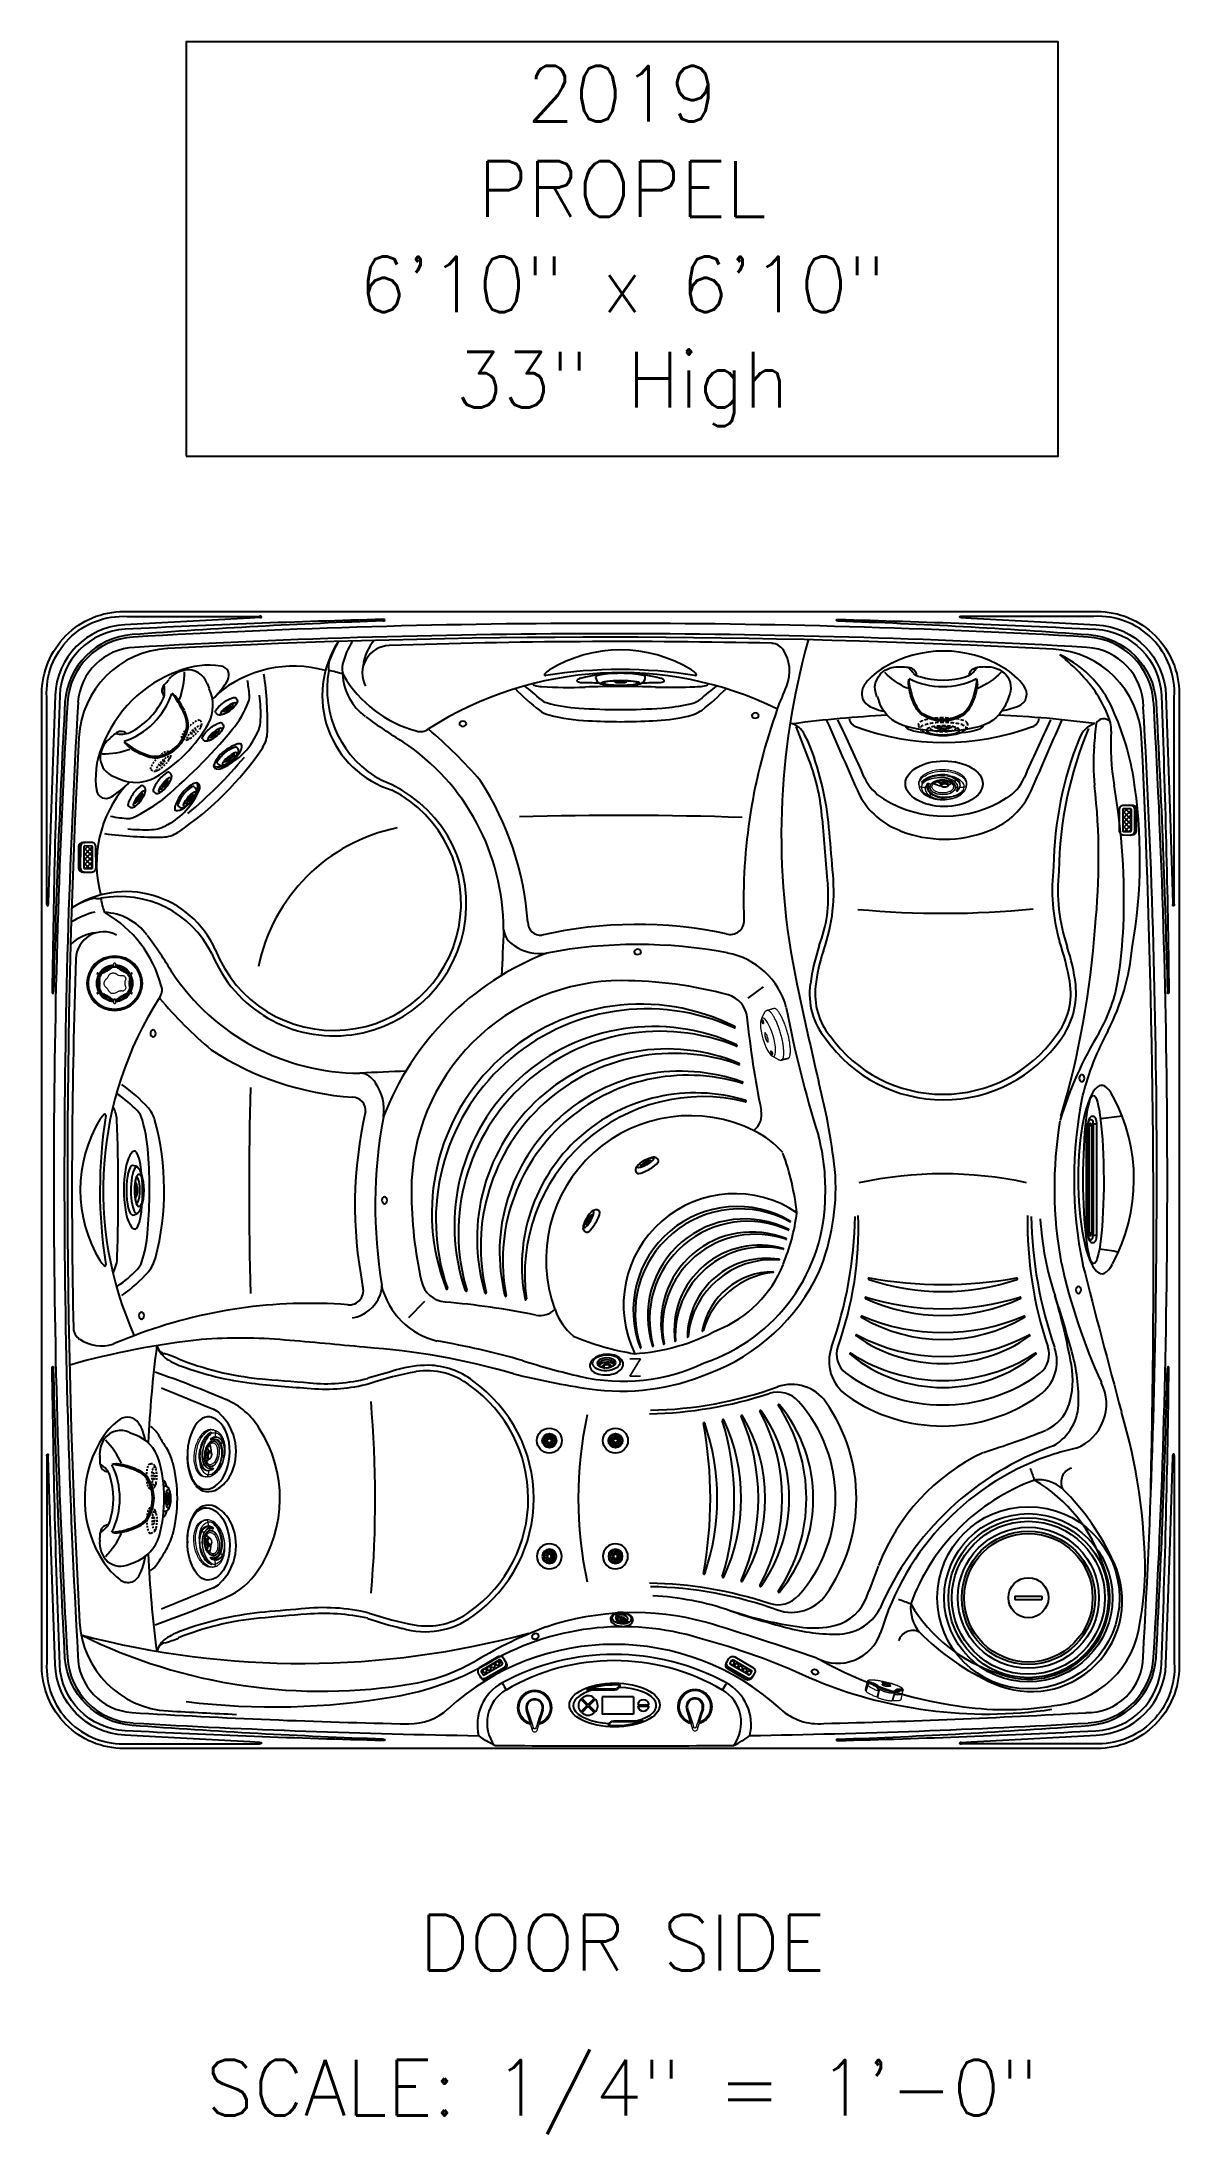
# Model space of a CAD drawing. Header units: inches. Extents: x -1 to 81, y -22 to 129.
import ezdxf
from ezdxf.enums import TextEntityAlignment as Align

# ---------------------------------------------------------------- set-up
doc = ezdxf.new("R2010")
doc.units = ezdxf.units.IN
doc.header["$MEASUREMENT"] = 0
doc.linetypes.add('HIDDEN', pattern=[0.375, 0.25, -0.125])
for name, color, linetype in [('1', 4, 'Continuous'), ('1_CYAN', 4, 'Continuous'), ('DIM', 3, 'Continuous')]:
    doc.layers.add(name, color=color, linetype=linetype)
doc.styles.add('SIMPLEX', font='simplex')
doc.styles.get("Standard").update_dxf_attribs({"font": 'simplex.shx'})

msp = doc.modelspace()

# ---------------------------------------------------------------- texts
at = {"layer": 'DIM', "style": 'SIMPLEX'}
for s, p in [('2019', (40.87, 122.94)), ('PROPEL', (40.87, 116.09)), ('6\'10" x 6\'10"', (40.87, 109.23)), ('33" High', (40.87, 102.37)), ('DOOR SIDE', (40.87, -10))]:
    msp.add_text(s, height=4, dxfattribs=at).set_placement(p, align=Align.CENTER)
at = {"layer": 'DIM', "color": 3}
msp.add_text('SCALE: 1/4" = 1\'-0"', height=4, dxfattribs=at).set_placement((40.87, -20.43), align=Align.CENTER)

# ---------------------------------------------------------------- blocks, each defined once
blk = doc.blocks.new('TEMPPROB555555')
at = {"layer": '1', "extrusion": (8.32667e-17, 0.816497, 0.57735)}
for p, q in [((-0.32, 0.75), (-0.31, 0.76)), ((-0.07, 0.53), (-0.07, 0.55)), ((-0.07, 0.53), (-0.07, 0.44)), ((-0.02, 0.5), (-0.07, 0.53)), ((-0.07, 0.44), (-0.02, 0.41)), ((-0.02, 0.52), (0.02, 0.5)), ((-0.01, 0.51), (-0.02, 0.5)), ((-0.02, 0.5), (-0.02, 0.41)), ((-0.02, 0.37), (-0.02, 0.41)), ((-0.02, 0.41), (-0.01, 0.41)), ((-0.01, 0.51), (-0.01, 0.51)), ((-0.01, 0.51), (-0.01, 0.51)), ((0, 0.51), (-0.01, 0.5)), ((-0.01, 0.5), (-0.01, 0.41)), ((-0.01, 0.5), (0.04, 0.47)), ((-0.01, 0.41), (-0.01, -0.41)), ((-0.01, 0.41), (0.04, 0.38)), ((0.01, 0.51), (0, 0.51)), ((0.02, 0.39), (0.02, 0.34)), ((0.04, 0.47), (0.04, 0.38)), ((0.04, 0.47), (0.07, 0.47)), ((0.04, 0.38), (0.07, 0.38)), ((0.05, 0.28), (0.05, -0.27)), ((-0.07, -0.4), (-0.07, -0.38)), ((-0.02, -0.42), (-0.07, -0.4)), ((-0.07, -0.49), (-0.07, -0.4)), ((-0.02, -0.52), (-0.07, -0.49)), ((-0.02, -0.4), (-0.02, -0.34)), ((-0.01, -0.42), (-0.02, -0.42)), ((-0.02, -0.52), (-0.02, -0.42)), ((-0.01, -0.52), (-0.02, -0.52)), ((-0.01, -0.4), (-0.01, -0.41)), ((-0.01, -0.41), (-0.01, -0.42)), ((-0.01, -0.42), (-0.01, -0.42)), ((-0.01, -0.43), (0, -0.42)), ((0.04, -0.45), (-0.01, -0.43)), ((-0.01, -0.52), (-0.01, -0.43)), ((-0.01, -0.52), (0.04, -0.55)), ((0, -0.42), (0.01, -0.42)), ((0.02, -0.37), (0.02, -0.43)), ((0.02, -0.42), (0.02, -0.42)), ((0.07, -0.45), (0.04, -0.45)), ((0.04, -0.55), (0.04, -0.45)), ((0.04, -0.55), (0.07, -0.55)), ((0.49, -0.65), (0.5, -0.65))]:
    blk.add_line(p, q, dxfattribs=at)
at = {"layer": '1'}
blk.add_ellipse((0, 0), major_axis=(-0.344, 0.595), ratio=0.57735, dxfattribs=at)
for centre, major_axis, start_param, end_param in [((0.09, 0.05), (0.406, -0.704), 2.356194, 3.141593), ((0, 0), (-0.219, 0.379), -0.714362, 2.285158), ((0.09, 0.05), (-0.156, 0.271), 0, 1.899196), ((0, 0), (-0.219, 0.379), 2.426992, 5.42699), ((0.26, 0.15), (-0.149, 0.259), 0.951605, 2.403948), ((0.09, 0.05), (0.406, -0.704), 0, 2.356194), ((0.09, 0.05), (-0.156, 0.271), 2.194818, 3.141593), ((0.04, 0.03), (-0.165, 0.285), 2.395012, 2.450246)]:
    blk.add_ellipse(centre, major_axis=major_axis, ratio=0.57735, start_param=start_param, end_param=end_param, dxfattribs=at)
for points, knots in [([(-0.32, 0.75), (-0.38, 0.72), (-0.42, 0.67), (-0.49, 0.55), (-0.52, 0.47), (-0.53, 0.29), (-0.52, 0.2), (-0.47, 0.02), (-0.43, -0.08), (-0.34, -0.26), (-0.27, -0.35), (-0.14, -0.5), (-0.07, -0.56), (0.08, -0.66), (0.17, -0.69), (0.3, -0.7), (0.34, -0.7), (0.42, -0.69), (0.46, -0.67), (0.49, -0.65)], [0, 0, 0, 0, 0.271623, 0.271623, 0.580145, 0.580145, 0.881972, 0.881972, 1.19265, 1.19265, 1.509274, 1.509274, 1.807319, 1.807319, 2.133768, 2.133768, 2.315176, 2.315176, 2.473214, 2.473214, 2.473214, 2.473214]), ([(-0.07, 0.32), (-0.06, 0.33), (-0.05, 0.33), (-0.03, 0.32), (-0.02, 0.32), (-0.01, 0.32)], [0, 0, 0, 0, 0.2243789, 0.2243789, 0.3591275, 0.3591275, 0.3591275, 0.3591275]), ([(-0.01, 0.32), (-0.01, 0.33), (-0.01, 0.33), (-0.02, 0.34), (-0.02, 0.36), (-0.02, 0.37)], [0.49154017, 0.49154017, 0.49154017, 0.49154017, 0.50971908, 0.50971908, 0.55617109, 0.55617109, 0.55617109, 0.55617109]), ([(0.02, 0.34), (0.02, 0.33), (0.02, 0.32), (0.03, 0.3), (0.04, 0.29), (0.05, 0.29)], [0.18530761, 0.18530761, 0.18530761, 0.18530761, 0.23175845, 0.23175845, 0.2731486, 0.2731486, 0.2731486, 0.2731486]), ([(0.05, 0.29), (0.06, 0.28), (0.07, 0.27), (0.12, 0.23), (0.14, 0.2), (0.19, 0.13), (0.21, 0.1), (0.24, 0.02), (0.26, -0.01), (0.27, -0.08), (0.27, -0.11), (0.27, -0.15), (0.27, -0.17), (0.26, -0.2), (0.26, -0.21), (0.25, -0.22), (0.25, -0.22), (0.24, -0.22)], [0.570407, 0.570407, 0.570407, 0.570407, 0.723241, 0.723241, 1.007309, 1.007309, 1.295998, 1.295998, 1.567709, 1.567709, 1.811716, 1.811716, 2.030079, 2.030079, 2.219126, 2.219126, 2.355731, 2.355731, 2.355731, 2.355731]), ([(-0.02, -0.34), (-0.02, -0.33), (-0.02, -0.31), (-0.01, -0.3), (-0.01, -0.29), (-0.01, -0.28)], [0.18530888, 0.18530888, 0.18530888, 0.18530888, 0.23176088, 0.23176088, 0.24993979, 0.24993979, 0.24993979, 0.24993979]), ([(0.07, -0.26), (0.06, -0.26), (0.05, -0.27), (0.04, -0.3), (0.03, -0.31), (0.02, -0.34), (0.02, -0.36), (0.02, -0.37)], [0.4331987, 0.4331987, 0.4331987, 0.4331987, 0.4632898, 0.4632898, 0.5097148, 0.5097148, 0.5561656, 0.5561656, 0.5561656, 0.5561656])]:
    blk.add_open_spline(points, degree=3, knots=knots, dxfattribs=at)
blk = doc.blocks.new('OZONEJ')
at = {"layer": '1'}
for p, q in [((-0.68, 0.01), (-0.77, -0.2)), ((-0.77, -0.2), (-0.62, -0.52)), ((-0.62, -0.52), (-0.37, -0.62)), ((-0.37, -0.62), (-0.33, -0.54))]:
    blk.add_line(p, q, dxfattribs=at)
for centre, major_axis, ratio, start_param, end_param in [((-0.61, -0.35), (-0.6, 1.04), 0.651788, 0, 3.141593), ((-0.61, -0.35), (-0.6, 1.04), 0.58329, 3.136808, 6.28797), ((-0.54, -0.31), (-0.27, 0.476), 0.560068, 0.291876, 2.849977), ((-0.53, -0.31), (-0.113, 0.188), 0.573291, 5.132983, 10.411682)]:
    blk.add_ellipse(centre, major_axis=major_axis, ratio=ratio, start_param=start_param, end_param=end_param, dxfattribs=at)
at = {"layer": '1', "color": 3}
for major_axis, ratio in [((-0.479, 0.869), 0.578275), ((-0.31, 0.568), 0.590568)]:
    blk.add_ellipse((-0.76, -0.44), major_axis=major_axis, ratio=ratio, dxfattribs=at)
at = {"layer": '1'}
blk.add_ellipse((-0.69, -0.4), major_axis=(-0.27, 0.476), ratio=0.560068, dxfattribs=at)
blk = doc.blocks.new('MINIJET')
at = {"layer": '1'}
for p, q in [((0.23, 0.9), (0.31, 0.9)), ((0.23, -0.9), (0.31, -0.9))]:
    blk.add_line(p, q, dxfattribs=at)
at = {"layer": '1', "color": 3}
for p, q in [((0.52, 0.23), (0.42, 0.23)), ((0.51, -0.23), (0.42, -0.23))]:
    blk.add_line(p, q, dxfattribs=at)
at = {"layer": '1'}
for centre, radius, start, end in [((0.31, 0.59), 0.312, 24.9428, 89.2918), ((-0.18, 0.32), 0.868, 11.6845, 27.6781), ((-1.67, 0.01), 2.39, 345.2082, 11.6845), ((0.31, -0.59), 0.311, 271.0492, 329.5412), ((0.2, -0.48), 0.46, 324.9879, 345.2082)]:
    blk.add_arc(centre, radius, start, end, dxfattribs=at)
blk.add_ellipse((0.23, 0), major_axis=(0, 0.902), ratio=0.25882, start_param=6.283179, end_param=9.424778, dxfattribs=at)
at = {"layer": '1', "color": 3}
for centre, major_axis, ratio in [((0.55, 0), (0, 0.667), 0.263764), ((0.51, 0), (0.006, 0.229), 0.262485)]:
    blk.add_ellipse(centre, major_axis=major_axis, ratio=ratio, dxfattribs=at)
blk.add_ellipse((0.47, 0), major_axis=(-0.004, 0.438), ratio=0.267267, start_param=3.037362, end_param=6.323274, dxfattribs=at)
blk = doc.blocks.new('SDRE51EE')
at = {"layer": '1', "linetype": 'Continuous'}
for p, q in [((46.94, 90.08), (46.94, 90.13)), ((50.49, 90.08), (50.49, 90.13))]:
    blk.add_line(p, q, dxfattribs=at)
at = {"layer": '1', "color": 3, "linetype": 'Continuous'}
for p, q in [((48.33, 89.75), (48.33, 89.86)), ((49.11, 89.75), (49.11, 89.86))]:
    blk.add_line(p, q, dxfattribs=at)
at = {"layer": '1', "linetype": 'Continuous'}
for centre, radius, start, end in [((47.39, 90.09), 0.452, 180.8035, 244.7061), ((50.05, 90.09), 0.443, 293.2467, 359.3951)]:
    blk.add_arc(centre, radius, start, end, dxfattribs=at)
for centre, major_axis, ratio, start_param, end_param in [((48.72, 90.13), (1.77, 0), 0.14492, 6.283179, 9.424778), ((48.71, 89.75), (-1.57, 0), 0.162913, 0.26814, 2.873453)]:
    blk.add_ellipse(centre, major_axis=major_axis, ratio=ratio, start_param=start_param, end_param=end_param, dxfattribs=at)
at = {"layer": '1', "color": 3, "linetype": 'Continuous'}
for centre, major_axis, ratio in [((48.72, 89.69), (-1.37, 0), 0.140933), ((48.72, 89.69), (-1.27, 0), 0.138808), ((48.72, 89.75), (-0.389, 0), 0.133611)]:
    blk.add_ellipse(centre, major_axis=major_axis, ratio=ratio, dxfattribs=at)
blk = doc.blocks.new('HIDMIN')
at = {"layer": '1', "color": 3, "linetype": 'HIDDEN', "ltscale": 0.5}
for p, q in [((0.24, 0.9), (0.32, 0.9)), ((0.51, 0.23), (0.43, 0.23)), ((0.23, -0.9), (0.31, -0.9)), ((0.52, -0.23), (0.42, -0.23))]:
    blk.add_line(p, q, dxfattribs=at)
for centre, radius, start, end in [((0.31, 0.59), 0.311, 30.2709, 88.7629), ((0.2, 0.48), 0.46, 14.6038, 34.8241), ((-1.67, 0), 2.39, 348.1275, 14.6038), ((0.31, -0.59), 0.312, 270.5203, 334.8693), ((-0.18, -0.32), 0.868, 332.1339, 348.1275)]:
    blk.add_arc(centre, radius, start, end, dxfattribs=at)
at = {"layer": '1', "color": 3, "linetype": 'HIDDEN', "ltscale": 0.5, "extrusion": (0, 0, -1)}
for centre, major_axis, ratio, start_param, end_param in [((0.23, 0), (0.003, 0.902), 0.25882, 3.141586, 6.283185), ((0.55, 0), (0.002, 0.667), 0.263764, 8.73561, 13.261433), ((0.51, 0), (-0.006, 0.229), 0.262485, 3.141593, 9.424778)]:
    blk.add_ellipse(centre, major_axis=major_axis, ratio=ratio, start_param=start_param, end_param=end_param, dxfattribs=at)
blk = doc.blocks.new('M-JET')
at = {"layer": '1', "color": 3}
blk.add_line((0.67, -0.17), (0.76, -0.17), dxfattribs=at)
at = {"layer": '1'}
for centre, radius, start, end in [((0.46, 1.24), 0.535, 41.3143, 91.3774), ((0.05, 0.88), 1.08, 17.2792, 41.3143), ((-2.8, -0.01), 4.07, 342.7208, 17.2792), ((0.16, -0.93), 0.963, 318.6467, 342.7208), ((0.46, -1.25), 0.53, 268.5325, 323.2496)]:
    blk.add_arc(centre, radius, start, end, dxfattribs=at)
at = {"layer": '1', "color": 3}
for centre, radius, start, end in [((0.64, 0.41), 0.0922, 55.7767, 95.7567), ((2.33, 0), 1.7, 167.0391, 191.8275), ((-1.55, 0), 2.3, 12.1115, 16.428), ((-1.57, 0), 2.3, 12.4325, 15.2703), ((0.76, 0.36), 0.0925, 123.2223, 167.0391), ((0.61, 0.35), 0.156, 5.3241, 57.7182), ((0.72, 0.42), 0.0119, 56.7777, 123.2223), ((0.62, 0.33), 0.147, 6.6466, 46.2048), ((-0.45, 0.07), 1.23, 348.805, 7.1498), ((-1.05, 0), 1.85, 348.4837, 11.5163), ((0.5, -0.32), 0.172, 319.9043, 349.042), ((0.14, 0.45), 1.06, 297.9845, 303.5019), ((-1.57, 0), 2.3, 345.0348, 348.6312), ((-1.55, 0), 2.3, 343.7972, 349.0063), ((1.16, -0.45), 0.497, 157.638, 169.042), ((0.71, -0.26), 0.0187, 13.7894, 157.638), ((0.66, -0.33), 0.113, 303.5019, 340.0963), ((-6.16, -1.95), 7.1, 12.9229, 13.7894)]:
    blk.add_arc(centre, radius, start, end, dxfattribs=at)
at = {"layer": '1'}
blk.add_ellipse((0.45, 0), major_axis=(0, -1.78), ratio=0.252144, start_param=3.141593, end_param=6.282607, dxfattribs=at)
at = {"layer": '1', "color": 3}
for centre, major_axis, ratio, start_param, end_param in [((0.75, 0), (0, 1.66), 0.257517, 6.007199, 9.756158), ((0.72, 0.01), (0, 0.313), 0.222056, 5.440613, 8.481483), ((0.73, 0), (0, 0.927), 0.267619, 3.108708, 6.351347)]:
    blk.add_ellipse(centre, major_axis=major_axis, ratio=ratio, start_param=start_param, end_param=end_param, dxfattribs=at)
blk.add_ellipse((0.91, 0), major_axis=(0, 1.19), ratio=0.255327, dxfattribs=at)
blk = doc.blocks.new('DIRECTIONAL')
at = {"layer": '1'}
blk.add_circle((0, 0), 0.898, dxfattribs=at)
at = {"layer": '1', "color": 3}
for radius in [0.512, 0.27, 0.23, 0.2, 0.15]:
    blk.add_circle((0, 0), radius, dxfattribs=at)
at = {"layer": '1', "linetype": 'Continuous'}
blk.add_circle((0, 0), 0.4, dxfattribs=at)
blk = doc.blocks.new('1276401')
at = {"layer": '1'}
for p, q in [((-0.97, 0.12), (0.97, 0.12)), ((-0.97, -0.13), (0.97, -0.13))]:
    blk.add_line(p, q, dxfattribs=at)
at = {"layer": '1', "linetype": 'Continuous'}
for radius in [6.55, 6.05, 5.75, 4.62]:
    blk.add_circle((0, 0), radius, dxfattribs=at)
at = {"layer": '1', "color": 3, "linetype": 'Continuous'}
for radius in [5.5, 5.07, 4.79]:
    blk.add_circle((0, 0), radius, dxfattribs=at)
at = {"layer": '1'}
blk.add_circle((0, 0), 1.44, dxfattribs=at)
for start, end in [(172.6927, 187.3073), (352.6927, 7.3073)]:
    blk.add_arc((0, 0), 0.983, start, end, dxfattribs=at)
blk = doc.blocks.new('AIRVALVE CAP HS')
at = {"layer": '1', "linetype": 'Continuous', "lineweight": 0}
for p, q in [((-0.18, 1.62), (-0.3, 1.21)), ((0.3, 1.21), (0.18, 1.62)), ((-0.29, 1.1), (-0.3, 1.1)), ((-0.28, 1.15), (-0.29, 1.1)), ((0, 0), (0, 0)), ((0, 0), (0, 0)), ((0.3, 1.1), (0.28, 1.15)), ((0.3, 1.1), (0.3, 1.1)), ((0.58, 0.19), (0.58, 0.19))]:
    blk.add_line(p, q, dxfattribs=at)
at = {"layer": '1', "color": 3, "linetype": 'Continuous', "lineweight": 0}
for p, q in [((-0.15, 1.45), (-0.18, 1.62)), ((0.16, 1.45), (0.18, 1.62)), ((-0.52, 0.14), (-0.53, 0.08))]:
    blk.add_line(p, q, dxfattribs=at)
at = {"layer": '1', "color": 3, "linetype": 'Continuous', "lineweight": 0, "flags": 128}
for points in [[(0.53, 0.08), (0.52, 0.12), (0.51, 0.17), (0.49, 0.23), (0.39, 0.52), (0.3, 0.8), (0.18, 1.17), (0.1, 1.42), (0.09, 1.44), (0.08, 1.47), (0.05, 1.5), (0.02, 1.51), (-0.01, 1.51), (-0.04, 1.5), (-0.07, 1.49), (-0.09, 1.46), (-0.09, 1.44)], [(-0.3, 1.1), (-0.31, 1.04), (-0.39, 0.81), (-0.59, 0.17)], [(0.58, 0.19), (0.57, 0.24), (0.49, 0.47), (0.3, 1.1)]]:
    blk.add_lwpolyline(points, dxfattribs=at)
at = {"layer": '1', "linetype": 'Continuous', "lineweight": 0, "flags": 128}
for points in [[(-0.62, 0.18), (-0.61, 0.2), (-0.46, 0.67), (-0.33, 1.08)], [(0.28, 1.15), (0.28, 1.19), (0.28, 1.2), (0.29, 1.21), (0.29, 1.21), (0.3, 1.21)], [(0.33, 1.08), (0.46, 0.67), (0.61, 0.2)]]:
    blk.add_lwpolyline(points, dxfattribs=at)
at = {"layer": '1', "color": 3, "linetype": 'Continuous', "lineweight": 0, "const_width": 0.000295, "flags": 128}
for points in [[(-0.62, 0.18), (-0.62, 0.18), (-0.61, 0.18), (-0.6, 0.17), (-0.6, 0.17), (-0.59, 0.17), (-0.59, 0.17)], [(-0.15, 1.45), (-0.15, 1.45), (-0.15, 1.45)]]:
    blk.add_lwpolyline(points, dxfattribs=at)
at = {"layer": '1', "linetype": 'Continuous', "lineweight": 0, "const_width": 0.000295, "flags": 128}
for points in [[(-0.3, 1.21), (-0.29, 1.21), (-0.28, 1.2), (-0.28, 1.19), (-0.28, 1.17), (-0.28, 1.15)], [(0.61, 0.2), (0.61, 0.19), (0.6, 0.19), (0.59, 0.19), (0.59, 0.19), (0.58, 0.19)]]:
    blk.add_lwpolyline(points, dxfattribs=at)
at = {"layer": '1', "linetype": 'Continuous', "lineweight": 0}
for centre, radius, start, end in [((0, 1.56), 0.187, 16.2235, 163.7031), ((0, 0), 1.25, 164.029, 177.971), ((-1.23, 0.04), 0.02, 177.9716, 238.1879), ((-1.26, 0), 0.0312, 301.8127, 58.1879), ((-1.18, 0.34), 0.02, 103.8127, 164.0289), ((-1.19, 0.39), 0.0312, 283.8127, 40.1879), ((0, 0), 1.18, 103.575, 76.3797), ((-1.16, 0.42), 0.02, 159.9716, 220.1879), ((0, 0), 1.25, 146.029, 159.971), ((0, 0), 1.14, 105.0532, 74.9013), ((0, 0), 1.13, 106.9961, 72.958), ((-1.02, 0.69), 0.02, 85.8127, 146.0289), ((-1.02, 0.74), 0.0312, 265.8127, 22.1879), ((-0.97, 0.76), 0.02, 141.9716, 202.1879), ((0, 0), 1.25, 128.029, 141.971), ((-0.76, 0.97), 0.02, 67.8127, 128.0289), ((-0.74, 1.02), 0.0312, 247.8127, 4.1879), ((-0.69, 1.02), 0.02, 123.9716, 184.1879), ((0, 0), 1.25, 110.029, 123.971), ((0, 0), 0.644, 163.9951, 17.6697), ((-0.42, 1.16), 0.02, 49.8127, 110.0289), ((-0.39, 1.19), 0.0312, 229.8127, 346.1879), ((-0.34, 1.18), 0.02, 105.9716, 166.1879), ((0, 0), 1.25, 103.7031, 105.971), ((-0.38, 1.27), 0.194, 284.0271, 295.0553), ((0, 0), 1.25, 74.029, 76.2235), ((0.41, 1.36), 0.288, 246.6962, 254.1355), ((0.34, 1.18), 0.02, 13.8121, 74.0284), ((0.39, 1.19), 0.0312, 193.8121, 310.1873), ((0.42, 1.16), 0.02, 69.9711, 130.1873), ((0, 0), 1.25, 56.029, 69.971), ((0.69, 1.02), 0.02, 355.8121, 56.0284), ((0.74, 1.02), 0.0312, 175.8121, 292.1873), ((0.76, 0.97), 0.02, 51.9711, 112.1873), ((0, 0), 1.25, 38.029, 51.971), ((0.97, 0.76), 0.02, 337.8121, 38.0284), ((1.02, 0.74), 0.0312, 157.8121, 274.1873), ((1.02, 0.69), 0.02, 33.9711, 94.1873), ((0, 0), 1.25, 20.029, 33.971), ((1.19, 0.39), 0.0312, 139.8121, 256.1873), ((1.16, 0.42), 0.02, 319.8121, 20.0284), ((1.18, 0.34), 0.02, 15.9711, 76.1873), ((0, 0), 1.25, 2.029, 15.971), ((1.26, 0), 0.0312, 121.8121, 238.1873), ((1.23, 0.04), 0.02, 301.8121, 2.0284), ((-1.23, -0.04), 0.02, 121.8127, 182.0289), ((0, 0), 1.25, 182.029, 195.971), ((-1.18, -0.34), 0.02, 195.9716, 256.1879), ((-1.19, -0.39), 0.0312, 319.8127, 76.1879), ((-1.16, -0.42), 0.02, 139.8127, 200.0289), ((0, 0), 1.25, 200.029, 213.971), ((-1.02, -0.69), 0.02, 213.9716, 274.1879), ((-1.02, -0.74), 0.0312, 337.8127, 94.1879), ((-0.97, -0.76), 0.02, 157.8127, 218.0289), ((0, 0), 1.25, 218.029, 231.971), ((-0.76, -0.97), 0.02, 231.9716, 292.1879), ((-0.74, -1.02), 0.0312, 355.8127, 112.1879), ((-0.69, -1.02), 0.02, 175.8127, 236.0289), ((0, 0), 1.25, 236.029, 249.971), ((-0.42, -1.16), 0.02, 249.9716, 310.1879), ((-0.39, -1.19), 0.0312, 13.8127, 130.1879), ((-0.34, -1.18), 0.02, 193.8127, 254.0289), ((0, 0), 1.25, 254.029, 267.9711), ((-0.04, -1.23), 0.02, 267.9711, 328.1873), ((0, -1.26), 0.0312, 31.8121, 148.1873), ((0.04, -1.23), 0.02, 211.8121, 272.0284), ((0, 0), 1.25, 272.0284, 285.971), ((0.34, -1.18), 0.02, 285.9711, 346.1873), ((0.39, -1.19), 0.0312, 49.8121, 166.1873), ((0.42, -1.16), 0.02, 229.8121, 290.0284), ((0, 0), 1.25, 290.029, 303.971), ((0.69, -1.02), 0.02, 303.9711, 4.1873), ((0.74, -1.02), 0.0312, 67.8121, 184.1873), ((0.76, -0.97), 0.02, 247.8121, 308.0284), ((0, 0), 1.25, 308.029, 321.971), ((0.97, -0.76), 0.02, 321.9711, 22.1873), ((1.02, -0.74), 0.0312, 85.8121, 202.1873), ((1.02, -0.69), 0.02, 265.8121, 326.0284), ((0, 0), 1.25, 326.029, 339.971), ((1.19, -0.39), 0.0312, 103.8121, 220.1873), ((1.16, -0.42), 0.02, 339.9711, 40.1873), ((1.18, -0.34), 0.02, 283.8121, 344.0284), ((0, 0), 1.25, 344.029, 357.971), ((1.23, -0.04), 0.02, 357.9711, 58.1873)]:
    blk.add_arc(centre, radius, start, end, dxfattribs=at)
at = {"layer": '1', "color": 3, "linetype": 'Continuous', "lineweight": 0}
for centre, radius, start, end in [((0, 0), 0.614, 164.0327, 17.6728), ((0, -0.01), 0.538, 171.4024, 8.6451), ((-80.26, 27.09), 84.17, 341.3248, 342.2574)]:
    blk.add_arc(centre, radius, start, end, dxfattribs=at)
blk = doc.blocks.new('WATERFALL')
at = {"layer": '1'}
for p, q in [((4, 0), (-4, 0)), ((-4, -0.4), (-4, -0.64)), ((-4, -0.63), (-4, -0.66)), ((-3.85, -0.35), (3.85, -0.35)), ((4, -0.4), (4, -0.64)), ((4, -0.63), (4, -0.66))]:
    blk.add_line(p, q, dxfattribs=at)
at = {"layer": '1', "color": 3, "linetype": 'Continuous'}
for p, q in [((-4, -0.27), (-4, 0)), ((4, -0.27), (4, 0)), ((-4, -0.27), (4, -0.27)), ((-3.93, -0.7), (-3.93, -0.71)), ((-3.9, -0.7), (-3.9, -0.68)), ((-3.85, -0.56), (3.85, -0.56)), ((-3.85, -0.56), (-3.85, -0.76)), ((3.85, -0.66), (-3.85, -0.66)), ((-3.85, -0.66), (3.85, -0.66)), ((-3.85, -0.72), (3.85, -0.72)), ((-3.85, -0.75), (3.85, -0.75)), ((3.85, -0.35), (3.85, -0.56)), ((3.85, -0.56), (3.85, -0.76)), ((3.9, -0.7), (3.9, -0.68)), ((3.93, -0.7), (3.93, -0.71))]:
    blk.add_line(p, q, dxfattribs=at)
at = {"layer": '1', "color": 3}
blk.add_line((-3.85, -0.35), (-3.85, -0.56), dxfattribs=at)
at = {"layer": '1', "linetype": 'Continuous'}
blk.add_line((-3.85, -0.76), (3.85, -0.76), dxfattribs=at)
at = {"layer": '1'}
for centre, radius, start, end in [((-4, -0.96), 0.96, 89.7026, 110.5473), ((4, -0.96), 0.96, 69.4527, 90.2974), ((-4.38, -0.28), 0.162, 137.3529, 196.1624), ((-4.22, -0.26), 0.323, 191.3089, 230.2531), ((-4.2, -0.44), 0.408, 110.5473, 137.3529), ((-4.09, -0.11), 0.519, 230.3167, 253.2943), ((-4, 0.17), 0.811, 252.8804, 270.2955), ((-3.94, -0.45), 0.0809, 117.1348, 158.7066), ((-3.91, -0.44), 0.11, 169.5931, 190.5464), ((-3.96, -0.44), 0.0631, 198.2934, 228.5703), ((-3.92, -0.65), 0.0826, 185.5312, 225.4143), ((-3.86, -0.61), 0.255, 87.9371, 118.1535), ((-3.86, -0.59), 0.166, 225.4143, 272.815), ((3.86, -0.61), 0.255, 61.8465, 92.0629), ((3.86, -0.59), 0.166, 267.185, 314.5857), ((3.92, -0.65), 0.0826, 314.5857, 354.4688), ((3.94, -0.45), 0.0809, 21.2934, 62.8652), ((3.95, -0.63), 0.0493, 354.0691, 39.2593), ((3.96, -0.44), 0.0631, 311.4297, 341.7066), ((4, 0.17), 0.811, 269.7045, 287.1196), ((3.91, -0.44), 0.11, 349.4536, 10.4069), ((4.09, -0.11), 0.519, 286.7057, 309.6833), ((4.2, -0.44), 0.408, 42.6471, 69.4527), ((4.22, -0.26), 0.323, 309.7469, 348.6911), ((4.38, -0.28), 0.162, 343.8376, 42.6471)]:
    blk.add_arc(centre, radius, start, end, dxfattribs=at)
at = {"layer": '1', "color": 3, "linetype": 'Continuous'}
for centre, radius, start, end in [((-3.95, -0.63), 0.0493, 140.7407, 185.9309), ((-3.93, -0.63), 0.0679, 190.5036, 252.9656), ((-3.93, -0.65), 0.0751, 119.3743, 140.7407), ((-3.86, -0.78), 0.22, 87.5101, 119.3743), ((-3.92, -0.59), 0.105, 252.9656, 268.2617), ((-3.89, -0.7), 0.0319, 125.8154, 171.1791), ((-3.91, -0.71), 0.0194, 179.0129, 218.493), ((-3.88, -0.69), 0.0512, 218.493, 247.8988), ((-3.87, -0.73), 0.0693, 108.3606, 125.8154), ((-3.88, -0.7), 0.0321, 119.8351, 135.4578), ((-3.88, -0.69), 0.0165, 186.2572, 229.3653), ((-3.85, -0.62), 0.13, 247.8988, 270.493), ((-3.85, -0.81), 0.148, 91.2486, 108.3606), ((-3.87, -0.72), 0.0511, 107.1562, 119.8351), ((-3.86, -0.67), 0.0505, 229.3653, 264.7528), ((-3.85, -0.77), 0.106, 89.5501, 107.1562), ((-3.81, -0.15), 0.57, 264.7528, 266.3621), ((-3.81, -0.15), 0.57, 264.7528, 266.3621), ((3.86, -0.78), 0.22, 60.6257, 92.4899), ((3.85, -0.77), 0.106, 72.8438, 90.4499), ((3.85, -0.81), 0.148, 71.6394, 88.7514), ((3.81, -0.15), 0.57, 273.6379, 275.2472), ((3.85, -0.62), 0.13, 269.507, 292.1012), ((3.86, -0.67), 0.0505, 275.2472, 310.6347), ((3.87, -0.72), 0.0511, 60.1649, 72.8438), ((3.87, -0.73), 0.0693, 54.1846, 71.6394), ((3.88, -0.7), 0.0321, 44.5422, 60.1649), ((3.88, -0.69), 0.0165, 310.6347, 353.7428), ((3.92, -0.67), 0.0225, 207.2341, 269.8666), ((3.88, -0.69), 0.0512, 292.1012, 321.507), ((3.89, -0.7), 0.0319, 8.8209, 54.1846), ((3.91, -0.71), 0.0194, 321.507, 0.9871), ((3.92, -0.59), 0.105, 271.7383, 287.0344), ((3.93, -0.63), 0.0679, 287.0344, 349.4964), ((3.93, -0.65), 0.0751, 39.2593, 60.6257)]:
    blk.add_arc(centre, radius, start, end, dxfattribs=at)
at = {"layer": '1', "color": 3, "linetype": 'Continuous', "extrusion": (0, 0, -1)}
blk.add_ellipse((-4, -0.44), major_axis=(0.34, 0), ratio=0.499996, start_param=1.570796, end_param=4.712389, dxfattribs=at)
at = {"layer": '1', "color": 3, "linetype": 'Continuous'}
blk.add_ellipse((4, -0.44), major_axis=(-0.34, 0), ratio=0.499996, start_param=1.570796, end_param=4.712389, dxfattribs=at)
blk = doc.blocks.new('HHPILLOW')
at = {"layer": '1', "color": 4, "linetype": 'Continuous'}
for p, q in [((-2.49, 4.75), (-2.11, 4.6)), ((-2.49, -4.72), (-2.1, -4.57))]:
    blk.add_line(p, q, dxfattribs=at)
for centre, radius, start, end in [((-3.12, 3.46), 1.44, 64.1987, 144.2452), ((-3.05, 1.97), 2.79, 17.2128, 70.3086), ((-2.78, 3.21), 1.86, 144.2452, 185.5943), ((-10.99, 2.41), 6.4, 0.8252, 5.5943), ((-4.01, 2.51), 0.586, 180.8252, 266.9137), ((-7.36, -1.09), 4.53, 44.7353, 52.3377), ((-4.76, 1.48), 0.874, 13.5856, 44.7353), ((-9.08, 0), 5.43, 342.0198, 18.0525), ((-3.67, 1.43), 1.02, 75.1386, 94.7227), ((-4.23, -3.12), 5.59, 69.8472, 81.5495), ((-3.66, -1.56), 3.93, 60.8599, 69.8472), ((-2.48, 0.55), 1.52, 34.445, 60.8599), ((-10.49, 0), 10.49, 345.3048, 15.4736), ((-3.53, 0.02), 2.69, 328.9514, 31.0644), ((-2.51, -0.49), 1.55, 293.0024, 325.5708), ((-80.29, 1.86), 75.82, 356.3387, 356.7224), ((-2.74, -3.17), 1.9, 174.5895, 226.1127), ((-4, -2.48), 0.592, 93.7208, 179.9264), ((-5.48, -1), 1.7, 301.6981, 336.9534), ((-3.71, -1.15), 1.26, 267.6769, 283.819), ((-4.13, 2.74), 5.17, 278.0716, 295.5287), ((-3.15, -1.83), 2.93, 290.9659, 343.5656), ((-3.12, -3.35), 1.51, 231.7423, 294.5088)]:
    blk.add_arc(centre, radius, start, end, dxfattribs=at)
at = {"layer": '1', "color": 3, "linetype": 'Continuous'}
for centre, radius, start, end in [((-8.34, 0.09), 5.81, 24.9174, 44.9484), ((-3.45, 1.38), 1.11, 86.4894, 105.933), ((-8.62, 0.02), 5.43, 333.4141, 26.4613), ((-3.92, -2.2), 4.72, 69.3638, 83.4488), ((-3.75, -1.82), 4.3, 61.6983, 69.6641), ((-2.41, 0.63), 1.51, 35.7694, 62.6585), ((-3.45, 0.02), 2.72, 327.0779, 33.3886), ((-2.26, -0.76), 1.29, 297.8633, 327.0779), ((-8.35, -0.05), 5.82, 315.0702, 335.0709), ((-3.47, -1.53), 0.925, 252.0318, 275.4073), ((-3.77, 1.59), 4.07, 275.4073, 291.1401), ((-3.75, 1.84), 4.29, 289.7147, 299.2887)]:
    blk.add_arc(centre, radius, start, end, dxfattribs=at)
blk = doc.blocks.new('ONOFF656165161')
at = {"layer": '1', "color": 3, "lineweight": 5}
for p, q in [((111.88, 29.04), (111.87, 28.47)), ((112.68, 29.3), (112.67, 29.3)), ((112.93, 29.25), (112.93, 29.23)), ((112.99, 29.12), (112.99, 29.09)), ((113.02, 29.21), (113.02, 29.19)), ((113.07, 29.16), (113.07, 29.18)), ((113.08, 29.19), (113.08, 29.18)), ((113.08, 29.18), (113.08, 29.16)), ((113.21, 29.24), (113.21, 29.26)), ((113.48, 29.2), (113.48, 29.23)), ((113.49, 29.23), (113.49, 29.2)), ((113.49, 29.23), (113.49, 29.23)), ((113.53, 29.18), (113.53, 29.2)), ((113.55, 29.25), (113.55, 29.28)), ((113.7, 29.31), (113.61, 29.32)), ((113.61, 29.13), (113.61, 29.15)), ((114.54, 28.71), (114.55, 29.05)), ((114.55, 28.36), (114.54, 28.83))]:
    blk.add_line(p, q, dxfattribs=at)
at = {"layer": '1', "color": 3, "lineweight": 5, "flags": 128}
for points in [[(112.11, 29.21), (112.1, 29.21), (112.06, 29.2), (112.01, 29.18), (111.97, 29.16), (111.94, 29.14), (111.92, 29.12), (111.9, 29.1), (111.89, 29.07), (111.89, 29.04)], [(111.99, 28.84), (112, 28.83), (112.02, 28.81), (112.04, 28.79), (112.07, 28.77), (112.1, 28.75), (112.14, 28.74), (112.18, 28.72), (112.23, 28.7), (112.28, 28.69), (112.34, 28.67), (112.4, 28.66), (112.47, 28.65), (112.53, 28.63), (112.6, 28.62), (112.68, 28.61), (112.76, 28.6), (112.84, 28.59)], [(112.66, 29.3), (112.67, 29.3), (112.67, 29.3)], [(114.55, 29.05), (114.55, 29.08), (114.53, 29.11), (114.52, 29.12), (114.51, 29.13), (114.5, 29.14), (114.49, 29.15), (114.47, 29.16), (114.44, 29.17), (114.4, 29.19), (114.35, 29.2), (114.28, 29.22), (114.19, 29.24), (114.13, 29.25), (114.05, 29.27), (113.97, 29.28), (113.9, 29.29), (113.84, 29.3), (113.77, 29.3), (113.69, 29.31)], [(114, 28.61), (114.07, 28.62), (114.14, 28.63), (114.2, 28.64), (114.25, 28.66), (114.3, 28.67), (114.35, 28.68), (114.39, 28.7), (114.43, 28.72), (114.46, 28.73), (114.49, 28.75), (114.51, 28.77), (114.53, 28.78), (114.54, 28.8), (114.54, 28.82), (114.54, 28.83)], [(114.38, 28.98), (114.37, 28.97), (114.36, 28.95), (114.33, 28.93), (114.31, 28.91), (114.27, 28.9), (114.23, 28.88), (114.18, 28.87), (114.13, 28.85)], [(111.87, 28.47), (111.88, 28.46), (111.88, 28.45), (111.89, 28.43), (111.91, 28.42), (111.93, 28.41), (111.96, 28.39)], [(112.85, 28.13), (112.77, 28.13), (112.69, 28.14), (112.62, 28.15), (112.55, 28.16), (112.48, 28.18), (112.41, 28.19), (112.35, 28.2), (112.29, 28.22), (112.24, 28.23), (112.19, 28.25), (112.14, 28.26), (112.1, 28.28), (112.07, 28.3), (112.04, 28.31), (112.01, 28.33), (111.99, 28.35), (111.98, 28.37), (111.97, 28.39)], [(112.88, 28.12), (112.93, 28.11), (112.98, 28.1), (113.03, 28.1), (113.09, 28.09), (113.15, 28.08), (113.21, 28.08), (113.27, 28.08), (113.33, 28.07), (113.39, 28.07), (113.45, 28.07), (113.51, 28.07), (113.57, 28.08), (113.63, 28.08), (113.69, 28.09), (113.74, 28.09), (113.79, 28.1), (113.84, 28.11), (113.88, 28.12), (113.92, 28.12), (113.95, 28.14)], [(114.55, 28.36), (114.54, 28.35), (114.54, 28.33), (114.52, 28.31), (114.5, 28.29), (114.48, 28.28), (114.45, 28.26), (114.42, 28.24), (114.38, 28.23), (114.33, 28.21), (114.29, 28.2), (114.23, 28.19), (114.18, 28.17), (114.11, 28.16), (114.05, 28.15), (113.98, 28.14)]]:
    blk.add_lwpolyline(points, dxfattribs=at)
at = {"layer": '1', "color": 3, "lineweight": 5}
for centre, radius, start, end in [((112.79, 30.12), 1.29, 243.9484, 263.0222), ((114.31, 28.83), 0.234, 359.8931, 30.7697)]:
    blk.add_arc(centre, radius, start, end, dxfattribs=at)
for points in [[(111.89, 29.04), (111.88, 29.04)], [(111.96, 28.39), (111.98, 28.86)], [(111.99, 28.84), (111.97, 28.39)], [(112.22, 28.96), (112.16, 28.96)], [(112.16, 28.96), (112.16, 28.96)], [(112.18, 29.01), (112.18, 29.01)], [(112.22, 29.07), (112.21, 29.07)], [(112.67, 28.81), (112.63, 28.84)], [(112.66, 29.3), (112.67, 29.3)], [(112.68, 28.81), (112.67, 28.81)], [(112.73, 28.85), (112.73, 28.85)], [(112.8, 28.9), (112.84, 28.87)], [(112.8, 28.9), (112.8, 28.9)], [(112.85, 28.13), (112.84, 28.59)], [(112.87, 28.59), (112.88, 28.12)], [(113.08, 29.19), (113.08, 29.19)], [(113.51, 29.22), (113.49, 29.21)], [(113.5, 29.26), (113.55, 29.25)], [(113.6, 29.32), (113.61, 29.32)], [(113.7, 29.31), (113.61, 29.32)], [(113.61, 29.31), (113.61, 29.32)], [(113.69, 29.31), (113.69, 29.31)], [(113.69, 29.31), (113.7, 29.31)], [(113.95, 28.14), (113.98, 28.61)], [(113.98, 28.91), (113.98, 28.91)], [(114, 28.61), (113.98, 28.14)], [(114.05, 28.86), (114.05, 28.87)], [(114.13, 28.85), (114.11, 28.83)], [(114.11, 28.83), (114.11, 28.83)], [(114.34, 29.1), (114.34, 29.1)], [(114.42, 28.99), (114.38, 28.98)], [(114.39, 29.04), (114.4, 29.04)], [(114.43, 28.99), (114.42, 28.99)], [(114.5, 28.96), (114.51, 28.95)], [(114.51, 28.95), (114.51, 28.95)]]:
    blk.add_open_spline(points, degree=1, dxfattribs=at)
for points, knots in [([(111.88, 29.04), (111.88, 29.04), (111.88, 29.04), (111.89, 29.03), (111.9, 29.02), (111.91, 29.01), (111.94, 29), (111.97, 28.99), (112.01, 28.98), (112.03, 28.98)], [0, 0, 0, 0, 0.008171, 0.208858, 0.330727, 0.456596, 0.586471, 0.788721, 1, 1, 1, 1]), ([(112.66, 29.3), (112.63, 29.3), (112.56, 29.29), (112.46, 29.28), (112.36, 29.27), (112.27, 29.25), (112.18, 29.24), (112.11, 29.22), (112.05, 29.2), (112, 29.18), (111.97, 29.16), (111.96, 29.14), (111.96, 29.12), (111.98, 29.11), (112.02, 29.09), (112.07, 29.08), (112.13, 29.07), (112.19, 29.07), (112.21, 29.07)], [0, 0, 0, 0, 0.0629563, 0.1258438, 0.188571, 0.2511104, 0.3132462, 0.3756987, 0.4379528, 0.5000669, 0.5621821, 0.6244343, 0.686859, 0.7489466, 0.8115134, 0.874211, 0.9370812, 1, 1, 1, 1]), ([(111.98, 28.86), (111.98, 28.87), (111.98, 28.88), (111.99, 28.9), (112, 28.93), (112.01, 28.95), (112.02, 28.97), (112.03, 28.98)], [0, 0, 0, 0, 0.212695, 0.32418, 0.440952, 0.704815, 1, 1, 1, 1]), ([(111.99, 28.84), (111.99, 28.85), (111.99, 28.85), (111.98, 28.85), (111.98, 28.86)], [0, 0, 0, 0, 0.500001, 1, 1, 1, 1]), ([(112.03, 28.92), (112.03, 28.91), (112.02, 28.91), (112, 28.89), (112, 28.87), (111.99, 28.85), (111.99, 28.84)], [0, 0, 0, 0, 0.3295119, 0.5971405, 0.8137599, 1, 1, 1, 1]), ([(112.03, 28.98), (112.04, 28.98), (112.07, 28.99), (112.12, 29.01), (112.16, 29.01), (112.18, 29.01)], [0, 0, 0, 0, 0.324926, 0.658748, 1, 1, 1, 1]), ([(112.16, 28.96), (112.15, 28.96), (112.14, 28.96), (112.13, 28.96), (112.11, 28.96), (112.1, 28.95), (112.09, 28.95), (112.08, 28.94), (112.07, 28.94), (112.05, 28.93), (112.04, 28.93), (112.04, 28.92), (112.03, 28.92)], [0, 0, 0, 0, 0.097354, 0.197409, 0.300213, 0.377642, 0.464882, 0.562043, 0.681387, 0.793811, 0.903777, 1, 1, 1, 1]), ([(112.18, 29.01), (112.2, 29.01), (112.22, 29.01), (112.25, 29.01), (112.26, 29.01)], [0, 0, 0, 0, 0.464225, 1, 1, 1, 1]), ([(112.22, 29.07), (112.26, 29.07), (112.35, 29.06), (112.46, 29.05), (112.56, 29.02), (112.65, 28.99), (112.73, 28.95), (112.78, 28.92), (112.8, 28.9)], [0, 0, 0, 0, 0.167454, 0.333461, 0.498171, 0.664065, 0.831322, 1, 1, 1, 1]), ([(112.63, 28.84), (112.62, 28.84), (112.62, 28.84), (112.6, 28.85), (112.59, 28.86), (112.57, 28.87), (112.55, 28.88), (112.54, 28.88), (112.52, 28.89), (112.49, 28.9), (112.46, 28.91), (112.42, 28.92), (112.38, 28.93), (112.33, 28.94), (112.27, 28.95), (112.24, 28.95), (112.22, 28.96)], [0, 0, 0, 0, 0.047781, 0.095476, 0.143107, 0.190691, 0.23825, 0.285802, 0.333368, 0.380968, 0.474345, 0.567826, 0.66156, 0.778574, 0.892344, 1, 1, 1, 1]), ([(112.26, 29.01), (112.3, 29.01), (112.39, 29), (112.51, 28.97), (112.61, 28.93), (112.67, 28.9), (112.69, 28.88)], [0, 0, 0, 0, 0.250077, 0.500006, 0.749934, 1, 1, 1, 1]), ([(113.6, 29.32), (113.55, 29.32), (113.46, 29.32), (113.3, 29.32), (113.15, 29.32), (112.99, 29.32), (112.83, 29.31), (112.73, 29.31), (112.67, 29.3)], [0, 0, 0, 0, 0.168663, 0.335965, 0.501974, 0.66666, 0.832621, 1, 1, 1, 1]), ([(112.72, 28.76), (112.72, 28.76), (112.71, 28.78), (112.69, 28.79), (112.68, 28.8), (112.68, 28.81)], [0, 0, 0, 0, 0.334213, 0.65802, 1, 1, 1, 1]), ([(112.69, 28.88), (112.7, 28.88), (112.71, 28.87), (112.72, 28.86), (112.73, 28.85)], [0, 0, 0, 0, 0.535763, 1, 1, 1, 1]), ([(112.77, 28.7), (112.77, 28.7), (112.76, 28.71), (112.75, 28.72), (112.74, 28.73), (112.73, 28.75), (112.73, 28.75), (112.72, 28.76)], [0, 0, 0, 0, 0.169032, 0.362289, 0.538985, 0.789623, 1, 1, 1, 1]), ([(112.73, 28.85), (112.74, 28.84), (112.75, 28.83), (112.76, 28.81), (112.77, 28.8)], [0, 0, 0, 0, 0.502949, 1, 1, 1, 1]), ([(112.77, 28.8), (112.78, 28.79), (112.79, 28.77), (112.81, 28.75), (112.82, 28.75)], [0, 0, 0, 0, 0.504865, 1, 1, 1, 1]), ([(112.84, 28.59), (112.83, 28.6), (112.83, 28.62), (112.82, 28.65), (112.8, 28.67), (112.78, 28.69), (112.77, 28.7)], [0, 0, 0, 0, 0.186236, 0.402857, 0.670478, 1, 1, 1, 1]), ([(112.82, 28.75), (112.84, 28.74), (112.88, 28.72), (112.95, 28.7), (113.03, 28.68), (113.1, 28.67), (113.16, 28.66), (113.22, 28.65), (113.29, 28.65), (113.37, 28.64), (113.46, 28.64), (113.55, 28.64), (113.64, 28.65), (113.72, 28.66), (113.79, 28.67), (113.84, 28.69), (113.88, 28.7), (113.93, 28.71), (113.97, 28.73), (114, 28.75), (114.02, 28.76)], [0, 0, 0, 0, 0.066919, 0.130982, 0.192196, 0.250564, 0.293003, 0.335093, 0.376837, 0.438785, 0.499974, 0.56117, 0.623125, 0.685849, 0.749352, 0.787965, 0.827845, 0.868992, 0.933067, 1, 1, 1, 1]), ([(112.82, 28.75), (112.82, 28.73), (112.84, 28.71), (112.86, 28.67), (112.87, 28.63), (112.87, 28.6), (112.87, 28.59)], [0, 0, 0, 0, 0.295279, 0.559239, 0.787228, 1, 1, 1, 1]), ([(112.84, 28.87), (112.86, 28.86), (112.89, 28.84), (112.96, 28.81), (113.04, 28.79), (113.12, 28.77), (113.21, 28.76), (113.31, 28.75), (113.4, 28.75), (113.5, 28.75), (113.59, 28.75), (113.68, 28.76), (113.76, 28.78), (113.83, 28.8), (113.89, 28.82), (113.94, 28.85), (113.97, 28.88), (113.98, 28.9), (113.98, 28.91)], [0, 0, 0, 0, 0.062826, 0.125568, 0.188172, 0.250587, 0.312891, 0.375107, 0.437431, 0.499604, 0.561846, 0.624065, 0.686493, 0.748896, 0.811535, 0.874236, 0.937092, 1, 1, 1, 1]), ([(112.87, 28.59), (112.87, 28.59), (112.85, 28.59), (112.84, 28.59), (112.84, 28.59)], [0, 0, 0, 0, 0.5, 1, 1, 1, 1]), ([(113.47, 29.24), (113.48, 29.24), (113.5, 29.25), (113.51, 29.26), (113.51, 29.27), (113.51, 29.28), (113.49, 29.29), (113.48, 29.3), (113.46, 29.3), (113.43, 29.31), (113.39, 29.31), (113.35, 29.31), (113.31, 29.31), (113.27, 29.31), (113.24, 29.31), (113.19, 29.31), (113.14, 29.3), (113.08, 29.3), (113.02, 29.28), (112.98, 29.27), (112.95, 29.26), (112.94, 29.25), (112.93, 29.25), (112.93, 29.25), (112.93, 29.25), (112.93, 29.25), (112.93, 29.25), (112.93, 29.25), (112.93, 29.25), (112.93, 29.25), (112.93, 29.25), (112.93, 29.25), (112.93, 29.25), (112.93, 29.25), (112.93, 29.25), (112.94, 29.26), (112.96, 29.27), (112.99, 29.28), (113.03, 29.29), (113.08, 29.3), (113.13, 29.31), (113.19, 29.32), (113.24, 29.32), (113.27, 29.32), (113.31, 29.32), (113.34, 29.32), (113.38, 29.32), (113.41, 29.32), (113.45, 29.31), (113.48, 29.31), (113.51, 29.3), (113.52, 29.3), (113.54, 29.29), (113.55, 29.28), (113.55, 29.27), (113.54, 29.26), (113.53, 29.25), (113.51, 29.24), (113.5, 29.23), (113.49, 29.23)], [0, 0, 0, 0, 0.0368695, 0.0736357, 0.0954831, 0.1173037, 0.1353458, 0.1533692, 0.1663183, 0.1792492, 0.1995882, 0.2199091, 0.2346208, 0.249347, 0.2642891, 0.2792476, 0.3135688, 0.3479762, 0.3881579, 0.4283464, 0.4515898, 0.4632023, 0.4661066, 0.46647, 0.4665609, 0.4665932, 0.4666284, 0.4666427, 0.4666571, 0.4666698, 0.466685, 0.4667119, 0.4668026, 0.4672335, 0.4689456, 0.4757852, 0.5031472, 0.5346181, 0.566216, 0.5977684, 0.6324601, 0.6670627, 0.6853447, 0.7036033, 0.7182663, 0.7329083, 0.7446542, 0.7563878, 0.7797917, 0.7955858, 0.8113891, 0.8273101, 0.8432327, 0.8657902, 0.8884118, 0.9181266, 0.947955, 0.9777494, 1, 1, 1, 1]), ([(113.07, 29.18), (113.06, 29.17), (113.05, 29.16), (113.03, 29.14), (113.03, 29.12), (113.04, 29.11), (113.05, 29.1), (113.07, 29.09), (113.09, 29.08), (113.11, 29.07), (113.15, 29.06), (113.19, 29.06), (113.23, 29.06), (113.27, 29.06), (113.3, 29.07), (113.35, 29.07), (113.4, 29.08), (113.47, 29.1), (113.52, 29.11), (113.57, 29.13), (113.59, 29.14), (113.6, 29.15), (113.61, 29.15), (113.61, 29.15), (113.61, 29.15), (113.61, 29.15), (113.61, 29.15), (113.61, 29.15), (113.61, 29.15), (113.61, 29.15), (113.61, 29.15), (113.61, 29.15), (113.61, 29.15), (113.61, 29.15), (113.61, 29.15), (113.6, 29.14), (113.58, 29.13), (113.55, 29.12), (113.51, 29.1), (113.46, 29.09), (113.41, 29.07), (113.35, 29.06), (113.31, 29.05), (113.27, 29.05), (113.23, 29.04), (113.2, 29.04), (113.17, 29.04), (113.13, 29.05), (113.09, 29.05), (113.06, 29.06), (113.04, 29.07), (113.02, 29.08), (113, 29.09), (112.99, 29.1), (112.99, 29.12), (113, 29.14), (113.01, 29.16), (113.03, 29.17), (113.05, 29.18), (113.05, 29.19)], [0, 0, 0, 0, 0.0368695, 0.0736357, 0.0954831, 0.1173037, 0.1353458, 0.1533692, 0.1663183, 0.1792492, 0.1995882, 0.2199091, 0.2346208, 0.249347, 0.2642891, 0.2792476, 0.3135688, 0.3479762, 0.3881579, 0.4283464, 0.4515898, 0.4632023, 0.4661066, 0.46647, 0.4665609, 0.4665932, 0.4666284, 0.4666427, 0.4666571, 0.4666698, 0.466685, 0.4667119, 0.4668026, 0.4672335, 0.4689456, 0.4757852, 0.5031472, 0.5346181, 0.566216, 0.5977684, 0.6324601, 0.6670627, 0.6853447, 0.7036033, 0.7182663, 0.7329083, 0.7446542, 0.7563878, 0.7797917, 0.7955858, 0.8113891, 0.8273101, 0.8432327, 0.8657902, 0.8884118, 0.9181266, 0.947955, 0.9777494, 1, 1, 1, 1]), ([(113.61, 29.13), (113.61, 29.13), (113.61, 29.13), (113.61, 29.13), (113.6, 29.12), (113.58, 29.11), (113.54, 29.09), (113.49, 29.07), (113.44, 29.06), (113.39, 29.04), (113.35, 29.03), (113.3, 29.03), (113.27, 29.02), (113.23, 29.02), (113.19, 29.02), (113.16, 29.02), (113.13, 29.02), (113.08, 29.03), (113.05, 29.04), (113.02, 29.05), (113, 29.06), (113, 29.08), (112.99, 29.09), (112.99, 29.09)], [0, 0, 0, 0, 0.00078, 0.004249, 0.018104, 0.073518, 0.177273, 0.281294, 0.350621, 0.42005, 0.489069, 0.527714, 0.566323, 0.605413, 0.644428, 0.672585, 0.700717, 0.756758, 0.819932, 0.858789, 0.897646, 0.949583, 1, 1, 1, 1]), ([(113.05, 29.19), (113.05, 29.2), (113.03, 29.2), (113.03, 29.21), (113.04, 29.22), (113.06, 29.23), (113.08, 29.24), (113.12, 29.25), (113.16, 29.25), (113.19, 29.25), (113.2, 29.26), (113.21, 29.26), (113.21, 29.26), (113.21, 29.26), (113.21, 29.26), (113.21, 29.26), (113.21, 29.26), (113.21, 29.26), (113.2, 29.26), (113.2, 29.26), (113.19, 29.26), (113.16, 29.25), (113.13, 29.25), (113.1, 29.25), (113.07, 29.24), (113.05, 29.24), (113.03, 29.23), (113.02, 29.22), (113.02, 29.22), (113.02, 29.21), (113.02, 29.2), (113.04, 29.19), (113.05, 29.19), (113.05, 29.19)], [0, 0, 0, 0, 0.063892, 0.127941, 0.171738, 0.215668, 0.281175, 0.34647, 0.404119, 0.461342, 0.468507, 0.469403, 0.469705, 0.470085, 0.470239, 0.470394, 0.470535, 0.47078, 0.471433, 0.474061, 0.484482, 0.526069, 0.568174, 0.610049, 0.654475, 0.699023, 0.743084, 0.787122, 0.833799, 0.880439, 0.92198, 0.963505, 1, 1, 1, 1]), ([(113.03, 29.17), (113.03, 29.17), (113.02, 29.18), (113.01, 29.19), (113.02, 29.2), (113.03, 29.2), (113.04, 29.21), (113.06, 29.22), (113.08, 29.22), (113.1, 29.23), (113.13, 29.23), (113.16, 29.23), (113.19, 29.23), (113.2, 29.23), (113.2, 29.23), (113.21, 29.23), (113.21, 29.23), (113.21, 29.23), (113.21, 29.23), (113.21, 29.23), (113.21, 29.23), (113.2, 29.23), (113.2, 29.23), (113.19, 29.23), (113.17, 29.23), (113.14, 29.23), (113.11, 29.22), (113.08, 29.21), (113.06, 29.21), (113.04, 29.2), (113.04, 29.19), (113.02, 29.19), (113.02, 29.19)], [0, 0, 0, 0, 0.032689, 0.120569, 0.166937, 0.213325, 0.26359, 0.313883, 0.361156, 0.408302, 0.455729, 0.503387, 0.554848, 0.567726, 0.569337, 0.569969, 0.570197, 0.570427, 0.570595, 0.570763, 0.571041, 0.571777, 0.574761, 0.586587, 0.633755, 0.681402, 0.728868, 0.800311, 0.871867, 0.919836, 0.967705, 1, 1, 1, 1]), ([(113.07, 29.16), (113.06, 29.15), (113.05, 29.14), (113.04, 29.12), (113.03, 29.12)], [0, 0, 0, 0, 0.54544, 1, 1, 1, 1]), ([(113.06, 29.19), (113.06, 29.19), (113.06, 29.19), (113.06, 29.19), (113.06, 29.19), (113.06, 29.19), (113.06, 29.19), (113.06, 29.19), (113.05, 29.19), (113.05, 29.19)], [0, 0, 0, 0, 0.152559, 0.305117, 0.457724, 0.61035, 0.762932, 0.915429, 1, 1, 1, 1]), ([(113.05, 29.19), (113.05, 29.19), (113.05, 29.19), (113.05, 29.19), (113.05, 29.19), (113.05, 29.19)], [0, 0, 0, 0, 0.329724, 0.659445, 1, 1, 1, 1]), ([(113.46, 29.24), (113.45, 29.24), (113.42, 29.24), (113.39, 29.25), (113.36, 29.25), (113.34, 29.25), (113.31, 29.25), (113.27, 29.25), (113.24, 29.24), (113.2, 29.24), (113.16, 29.23), (113.12, 29.22), (113.09, 29.2), (113.07, 29.2), (113.06, 29.19)], [0, 0, 0, 0, 0.104878, 0.15752, 0.210217, 0.232395, 0.304771, 0.377082, 0.440985, 0.505043, 0.640474, 0.776192, 0.888078, 1, 1, 1, 1]), ([(113.07, 29.18), (113.07, 29.18), (113.07, 29.18), (113.08, 29.18), (113.08, 29.18), (113.08, 29.18), (113.08, 29.18), (113.08, 29.18), (113.08, 29.18)], [0, 0, 0, 0, 0.176164, 0.352325, 0.528527, 0.704708, 0.880801, 1, 1, 1, 1]), ([(113.08, 29.16), (113.08, 29.16), (113.08, 29.16), (113.08, 29.16), (113.08, 29.16), (113.07, 29.16), (113.07, 29.16), (113.07, 29.16), (113.07, 29.16)], [0, 0, 0, 0, 0.175918, 0.351834, 0.527836, 0.703962, 0.88017, 1, 1, 1, 1]), ([(113.08, 29.19), (113.09, 29.19), (113.12, 29.21), (113.17, 29.22), (113.21, 29.23), (113.24, 29.24), (113.27, 29.24), (113.31, 29.24), (113.35, 29.25), (113.39, 29.24), (113.43, 29.24), (113.45, 29.23), (113.46, 29.23)], [0, 0, 0, 0, 0.195173, 0.389973, 0.468136, 0.546178, 0.625388, 0.704482, 0.7563, 0.853073, 0.949941, 1, 1, 1, 1]), ([(113.46, 29.23), (113.45, 29.23), (113.42, 29.21), (113.38, 29.2), (113.34, 29.19), (113.31, 29.18), (113.27, 29.18), (113.24, 29.18), (113.2, 29.17), (113.15, 29.18), (113.11, 29.18), (113.09, 29.18), (113.08, 29.18)], [0, 0, 0, 0, 0.195173, 0.389973, 0.468136, 0.546178, 0.625388, 0.704482, 0.7563, 0.853073, 0.949941, 1, 1, 1, 1]), ([(113.48, 29.23), (113.47, 29.22), (113.45, 29.21), (113.42, 29.2), (113.38, 29.19), (113.35, 29.19), (113.32, 29.18), (113.28, 29.18), (113.25, 29.17), (113.21, 29.17), (113.17, 29.17), (113.14, 29.17), (113.11, 29.18), (113.09, 29.18), (113.08, 29.18)], [0, 0, 0, 0, 0.128358, 0.256918, 0.384943, 0.463314, 0.541556, 0.60371, 0.665808, 0.767379, 0.822437, 0.877435, 0.938691, 1, 1, 1, 1]), ([(113.08, 29.18), (113.08, 29.18), (113.08, 29.18), (113.08, 29.18), (113.08, 29.18), (113.08, 29.18)], [0, 0, 0, 0, 0.401818, 0.803634, 1, 1, 1, 1]), ([(113.34, 29.16), (113.33, 29.16), (113.31, 29.16), (113.29, 29.15), (113.25, 29.15), (113.22, 29.15), (113.19, 29.15), (113.16, 29.15), (113.12, 29.15), (113.1, 29.16), (113.08, 29.16)], [0, 0, 0, 0, 0.111626, 0.231303, 0.350852, 0.470373, 0.589893, 0.693567, 0.797125, 1, 1, 1, 1]), ([(113.11, 29.18), (113.12, 29.18), (113.13, 29.19), (113.15, 29.19), (113.18, 29.2), (113.21, 29.21), (113.24, 29.22), (113.27, 29.22), (113.31, 29.22), (113.35, 29.22), (113.39, 29.22), (113.41, 29.22), (113.42, 29.22)], [0, 0, 0, 0, 0.059997, 0.187044, 0.313995, 0.414158, 0.515844, 0.61626, 0.720424, 0.787433, 0.912469, 1, 1, 1, 1]), ([(113.49, 29.23), (113.5, 29.23), (113.51, 29.22), (113.52, 29.21), (113.53, 29.21), (113.52, 29.2), (113.52, 29.19), (113.5, 29.18), (113.49, 29.18), (113.47, 29.17), (113.44, 29.17), (113.41, 29.17), (113.38, 29.16), (113.36, 29.16), (113.34, 29.16), (113.34, 29.16), (113.34, 29.16), (113.34, 29.16), (113.34, 29.16), (113.34, 29.16), (113.34, 29.16), (113.34, 29.16), (113.34, 29.16), (113.34, 29.16), (113.35, 29.16), (113.38, 29.17), (113.4, 29.17), (113.43, 29.17), (113.46, 29.18), (113.48, 29.19), (113.5, 29.2), (113.51, 29.2), (113.51, 29.21), (113.5, 29.22), (113.49, 29.22), (113.49, 29.23)], [0, 0, 0, 0, 0.037361, 0.074736, 0.149048, 0.188258, 0.227484, 0.269989, 0.312517, 0.352491, 0.392358, 0.432462, 0.472761, 0.516278, 0.527167, 0.52853, 0.529063, 0.529256, 0.52945, 0.529592, 0.529734, 0.529969, 0.530591, 0.533113, 0.543108, 0.582971, 0.623238, 0.663352, 0.723739, 0.784222, 0.824821, 0.865335, 0.925781, 0.986082, 1, 1, 1, 1]), ([(113.48, 29.2), (113.47, 29.2), (113.45, 29.19), (113.42, 29.18), (113.38, 29.17), (113.36, 29.17), (113.35, 29.16)], [0, 0, 0, 0, 0.287401, 0.575257, 0.861915, 1, 1, 1, 1]), ([(113.47, 29.24), (113.47, 29.24), (113.47, 29.24), (113.47, 29.24), (113.47, 29.24), (113.46, 29.24), (113.46, 29.24), (113.46, 29.24), (113.46, 29.24)], [0, 0, 0, 0, 0.176164, 0.352325, 0.528527, 0.704708, 0.880801, 1, 1, 1, 1]), ([(113.46, 29.23), (113.46, 29.23), (113.46, 29.23), (113.46, 29.23), (113.46, 29.23)], [0, 0, 0, 0, 0.470517, 1, 1, 1, 1]), ([(113.46, 29.23), (113.46, 29.23), (113.46, 29.23), (113.46, 29.23), (113.46, 29.23)], [0, 0, 0, 0, 0.500001, 1, 1, 1, 1]), ([(113.48, 29.23), (113.48, 29.23), (113.48, 29.23), (113.48, 29.23), (113.48, 29.23), (113.49, 29.23), (113.49, 29.23), (113.49, 29.23), (113.49, 29.23), (113.49, 29.23)], [0, 0, 0, 0, 0.152559, 0.305117, 0.457724, 0.61035, 0.762932, 0.915429, 1, 1, 1, 1]), ([(113.49, 29.2), (113.49, 29.2), (113.49, 29.2), (113.49, 29.2), (113.48, 29.2), (113.48, 29.2), (113.48, 29.2), (113.48, 29.2), (113.48, 29.2), (113.48, 29.2)], [0, 0, 0, 0, 0.152375, 0.304747, 0.457181, 0.609715, 0.762329, 0.914967, 1, 1, 1, 1]), ([(113.49, 29.23), (113.49, 29.23), (113.49, 29.23), (113.49, 29.23), (113.49, 29.23), (113.49, 29.23)], [0, 0, 0, 0, 0.329724, 0.659445, 1, 1, 1, 1]), ([(113.53, 29.18), (113.52, 29.18), (113.51, 29.19), (113.5, 29.19), (113.5, 29.2)], [0, 0, 0, 0, 0.585893, 1, 1, 1, 1]), ([(114.34, 29.1), (114.36, 29.1), (114.4, 29.1), (114.44, 29.11), (114.47, 29.12), (114.48, 29.13), (114.47, 29.15), (114.45, 29.17), (114.42, 29.18), (114.37, 29.2), (114.31, 29.22), (114.24, 29.23), (114.16, 29.25), (114.07, 29.27), (113.97, 29.28), (113.89, 29.29), (113.81, 29.3), (113.75, 29.31), (113.72, 29.31), (113.7, 29.31)], [0, 0, 0, 0, 0.063484, 0.126901, 0.190155, 0.253356, 0.316292, 0.379312, 0.442067, 0.5049, 0.567657, 0.630709, 0.693475, 0.75626, 0.819234, 0.882463, 0.92455, 0.963754, 1, 1, 1, 1]), ([(113.98, 28.91), (113.99, 28.93), (114.01, 28.96), (114.05, 29.01), (114.1, 29.04), (114.17, 29.07), (114.25, 29.09), (114.31, 29.09), (114.34, 29.1)], [0, 0, 0, 0, 0.168138, 0.334456, 0.498855, 0.66418, 0.831265, 1, 1, 1, 1]), ([(113.98, 28.61), (113.98, 28.62), (113.98, 28.64), (113.98, 28.66), (113.99, 28.69), (114, 28.72), (114.01, 28.75), (114.02, 28.76)], [0, 0, 0, 0, 0.212694, 0.324179, 0.440952, 0.704816, 1, 1, 1, 1]), ([(114, 28.61), (114, 28.61), (113.99, 28.61), (113.98, 28.61), (113.98, 28.61)], [0, 0, 0, 0, 0.5, 1, 1, 1, 1]), ([(114.05, 28.72), (114.04, 28.71), (114.03, 28.69), (114.02, 28.66), (114.01, 28.64), (114, 28.62), (114, 28.61)], [0, 0, 0, 0, 0.329514, 0.597142, 0.81376, 1, 1, 1, 1]), ([(114.02, 28.76), (114.02, 28.77), (114.04, 28.8), (114.05, 28.84), (114.05, 28.85), (114.05, 28.86)], [0, 0, 0, 0, 0.325031, 0.658824, 1, 1, 1, 1]), ([(114.05, 28.87), (114.05, 28.87), (114.06, 28.89), (114.06, 28.9), (114.07, 28.9)], [0, 0, 0, 0, 0.464241, 1, 1, 1, 1]), ([(114.11, 28.83), (114.11, 28.82), (114.1, 28.82), (114.1, 28.81), (114.09, 28.8), (114.09, 28.79), (114.08, 28.77), (114.07, 28.76), (114.06, 28.74), (114.06, 28.72), (114.05, 28.72)], [0, 0, 0, 0, 0.106462, 0.216561, 0.318676, 0.417774, 0.527303, 0.697821, 0.855059, 1, 1, 1, 1]), ([(114.07, 28.9), (114.08, 28.92), (114.1, 28.95), (114.16, 28.99), (114.24, 29.02), (114.3, 29.03), (114.33, 29.04)], [0, 0, 0, 0, 0.250073, 0.500007, 0.749934, 1, 1, 1, 1]), ([(114.38, 28.98), (114.37, 28.98), (114.36, 28.98), (114.33, 28.97), (114.3, 28.97), (114.27, 28.96), (114.25, 28.95), (114.23, 28.94), (114.21, 28.93), (114.19, 28.91), (114.16, 28.89), (114.14, 28.87), (114.13, 28.85)], [0, 0, 0, 0, 0.07852, 0.157057, 0.245738, 0.332619, 0.403735, 0.474719, 0.54563, 0.616529, 0.807972, 1, 1, 1, 1]), ([(114.33, 29.04), (114.34, 29.04), (114.36, 29.04), (114.38, 29.04), (114.39, 29.04)], [0, 0, 0, 0, 0.53575, 1, 1, 1, 1]), ([(114.4, 29.04), (114.41, 29.04), (114.44, 29.04), (114.47, 29.03), (114.49, 29.02), (114.5, 29.01)], [0, 0, 0, 0, 0.341185, 0.674972, 1, 1, 1, 1]), ([(114.5, 28.96), (114.49, 28.97), (114.49, 28.97), (114.48, 28.98), (114.46, 28.98), (114.45, 28.99), (114.43, 28.99), (114.43, 28.99)], [0, 0, 0, 0, 0.132144, 0.344057, 0.563814, 0.77666, 1, 1, 1, 1]), ([(114.5, 29.01), (114.51, 29.01), (114.53, 29.02), (114.55, 29.03), (114.55, 29.04), (114.55, 29.05)], [0, 0, 0, 0, 0.365651, 0.715696, 1, 1, 1, 1]), ([(114.5, 29.01), (114.5, 29), (114.51, 28.99), (114.52, 28.95), (114.52, 28.93), (114.52, 28.92), (114.52, 28.92)], [0, 0, 0, 0, 0.374355, 0.709003, 0.998047, 1, 1, 1, 1]), ([(114.51, 28.95), (114.5, 28.95), (114.5, 28.96), (114.5, 28.96), (114.5, 28.96)], [0, 0, 0, 0, 0.739688, 1, 1, 1, 1]), ([(111.97, 28.39), (111.97, 28.39), (111.97, 28.39), (111.96, 28.39), (111.96, 28.39)], [0, 0, 0, 0, 0.345293, 1, 1, 1, 1]), ([(112.88, 28.12), (112.88, 28.12), (112.87, 28.12), (112.86, 28.13), (112.85, 28.13)], [0, 0, 0, 0, 0.345292, 1, 1, 1, 1]), ([(113.98, 28.14), (113.98, 28.14), (113.97, 28.14), (113.96, 28.14), (113.95, 28.14)], [0, 0, 0, 0, 0.345293, 1, 1, 1, 1])]:
    blk.add_open_spline(points, degree=3, knots=knots, dxfattribs=at)
blk = doc.blocks.new('30173')
at = {"layer": '1', "color": 3, "linetype": 'Continuous', "lineweight": 15}
for p, q in [((1.54, 0.27), (1.56, 0.27)), ((1.6, 0.1), (1.54, 0.26)), ((1.6, 0.1), (1.63, 0.1)), ((1.6, 0.05), (1.63, 0.05)), ((1.6, -0.22), (1.6, 0.05)), ((1.54, -0.42), (1.6, -0.27)), ((1.56, -0.44), (1.54, -0.44)), ((1.6, -0.22), (1.63, -0.22)), ((1.6, -0.27), (1.63, -0.27))]:
    blk.add_line(p, q, dxfattribs=at)
at = {"layer": '1'}
blk.add_line((0.48, -1.96), (0.98, -1.95), dxfattribs=at)
at = {"layer": '1', "linetype": 'Continuous', "lineweight": 15, "flags": 128}
for points in [[(0, -0.08), (0, 0), (0, 0.08), (0, 0.17), (0.01, 0.25), (0.01, 0.33), (0.02, 0.41), (0.02, 0.5), (0.03, 0.57), (0.04, 0.65), (0.05, 0.73), (0.06, 0.8), (0.07, 0.88), (0.08, 0.95), (0.09, 1.02), (0.11, 1.08), (0.12, 1.15), (0.13, 1.21), (0.15, 1.27), (0.17, 1.33), (0.18, 1.38), (0.2, 1.43), (0.22, 1.48), (0.24, 1.53), (0.25, 1.57), (0.27, 1.61), (0.29, 1.64), (0.31, 1.67), (0.33, 1.7), (0.36, 1.72), (0.38, 1.74), (0.4, 1.76), (0.42, 1.77), (0.44, 1.78), (0.46, 1.79), (0.48, 1.79), (0.49, 1.79)], [(0.49, -1.96), (0.48, -1.96), (0.46, -1.96), (0.44, -1.95), (0.42, -1.94), (0.4, -1.93), (0.38, -1.91), (0.36, -1.89), (0.33, -1.87), (0.31, -1.84), (0.29, -1.81), (0.27, -1.77), (0.25, -1.74), (0.24, -1.69), (0.22, -1.65), (0.2, -1.6), (0.18, -1.55), (0.17, -1.5), (0.15, -1.44), (0.13, -1.38), (0.12, -1.32), (0.11, -1.25), (0.09, -1.19), (0.08, -1.12), (0.07, -1.05), (0.06, -0.97), (0.05, -0.9), (0.04, -0.82), (0.03, -0.74), (0.02, -0.66), (0.02, -0.58), (0.01, -0.5), (0.01, -0.42), (0, -0.34), (0, -0.25), (0, -0.17), (0, -0.08)]]:
    blk.add_lwpolyline(points, dxfattribs=at)
at = {"layer": '1', "color": 3, "linetype": 'Continuous', "lineweight": 15, "flags": 128}
blk.add_lwpolyline([(0.98, -1.95), (0.95, -1.95), (0.93, -1.94), (0.91, -1.93), (0.89, -1.92), (0.87, -1.9), (0.85, -1.88), (0.83, -1.86), (0.81, -1.83), (0.78, -1.8), (0.76, -1.76), (0.75, -1.72), (0.73, -1.68), (0.71, -1.64), (0.69, -1.59), (0.67, -1.54), (0.66, -1.48), (0.64, -1.43), (0.62, -1.37), (0.61, -1.3), (0.6, -1.24), (0.58, -1.17), (0.57, -1.1), (0.56, -1.03), (0.55, -0.96), (0.54, -0.88), (0.53, -0.8), (0.52, -0.72), (0.52, -0.64), (0.51, -0.56), (0.5, -0.48), (0.5, -0.4), (0.5, -0.32), (0.49, -0.23), (0.49, -0.15), (0.49, -0.06), (0.49, 0.02), (0.5, 0.11), (0.5, 0.19), (0.5, 0.27), (0.51, 0.35), (0.51, 0.44), (0.52, 0.52), (0.53, 0.6), (0.53, 0.67), (0.54, 0.75), (0.55, 0.82), (0.57, 0.9), (0.58, 0.97), (0.59, 1.04), (0.6, 1.1), (0.62, 1.17), (0.63, 1.23), (0.65, 1.29), (0.66, 1.34), (0.68, 1.4), (0.7, 1.45), (0.72, 1.49), (0.74, 1.54), (0.76, 1.58), (0.77, 1.61), (0.79, 1.65), (0.82, 1.68), (0.84, 1.7), (0.86, 1.72), (0.88, 1.74), (0.9, 1.76), (0.92, 1.77), (0.94, 1.78), (0.97, 1.78), (0.98, 1.78)], dxfattribs=at)
at = {"layer": '1', "color": 3, "linetype": 'Continuous', "lineweight": 15}
for centre, start, end in [((1.45, 0.06), 358.2844, 17.5689), ((1.45, -0.22), 342.4311, 1.7156)]:
    blk.add_arc(centre, 0.156, start, end, dxfattribs=at)
at = {"layer": '1', "linetype": 'Continuous', "lineweight": 15}
blk.add_ellipse((1.44, -0.09), major_axis=(0.01, 1.44), ratio=0.263487, dxfattribs=at)
for points in [[(0.98, 1.78), (0.49, 1.79)], [(1.49, 1.35), (1.14, 1.72)], [(1.14, -1.88), (1.53, -1.48)]]:
    blk.add_open_spline(points, degree=1, dxfattribs=at)
for points, knots in [([(1.14, 1.72), (1.14, 1.72), (1.13, 1.73), (1.11, 1.74), (1.08, 1.76), (1.06, 1.77), (1.03, 1.78), (1, 1.78), (0.99, 1.78), (0.98, 1.78)], [0, 0, 0, 0, 0.035998, 0.213145, 0.383097, 0.547115, 0.706992, 0.864733, 1, 1, 1, 1]), ([(0.97, -1.95), (0.98, -1.95), (1, -1.95), (1.03, -1.94), (1.06, -1.94), (1.09, -1.92), (1.12, -1.91), (1.14, -1.89), (1.14, -1.89), (1.14, -1.89)], [0, 0, 0, 0, 0.146728, 0.303098, 0.465263, 0.635819, 0.817739, 0.99086, 1, 1, 1, 1])]:
    blk.add_open_spline(points, degree=3, knots=knots, dxfattribs=at)
at = {"layer": '1', "color": 3, "linetype": 'Continuous', "lineweight": 15}
for points, knots in [([(1.51, 0.93), (1.51, 0.93), (1.5, 0.93), (1.5, 0.93), (1.49, 0.93), (1.49, 0.94), (1.49, 0.95), (1.48, 0.96), (1.48, 0.96), (1.47, 0.98), (1.47, 0.98), (1.47, 1), (1.46, 1.01), (1.46, 1.03), (1.46, 1.04), (1.45, 1.06), (1.45, 1.07), (1.45, 1.09), (1.45, 1.1), (1.45, 1.11), (1.45, 1.12), (1.45, 1.14), (1.45, 1.15), (1.45, 1.17), (1.45, 1.17), (1.45, 1.19), (1.45, 1.19), (1.46, 1.21), (1.46, 1.21), (1.46, 1.22), (1.46, 1.22), (1.47, 1.22), (1.47, 1.23), (1.48, 1.23), (1.48, 1.22), (1.48, 1.22), (1.49, 1.22), (1.49, 1.21), (1.5, 1.21), (1.5, 1.19), (1.5, 1.19), (1.51, 1.17), (1.51, 1.17), (1.52, 1.15), (1.52, 1.14), (1.52, 1.12), (1.52, 1.11), (1.53, 1.1), (1.53, 1.09), (1.53, 1.07), (1.53, 1.06), (1.53, 1.04), (1.53, 1.03), (1.53, 1.01), (1.53, 1), (1.53, 0.98), (1.53, 0.98), (1.53, 0.96), (1.53, 0.96), (1.52, 0.95), (1.52, 0.94), (1.52, 0.93), (1.52, 0.93), (1.51, 0.93), (1.51, 0.93), (1.51, 0.93)], [0, 0, 0, 0, 0.03125, 0.03125, 0.0625, 0.0625, 0.09375, 0.09375, 0.125, 0.125, 0.15625, 0.15625, 0.1875, 0.1875, 0.21875, 0.21875, 0.25, 0.25, 0.28125, 0.28125, 0.3125, 0.3125, 0.34375, 0.34375, 0.375, 0.375, 0.40625, 0.40625, 0.4375, 0.4375, 0.46875, 0.46875, 0.5, 0.5, 0.53125, 0.53125, 0.5625, 0.5625, 0.59375, 0.59375, 0.625, 0.625, 0.65625, 0.65625, 0.6875, 0.6875, 0.71875, 0.71875, 0.75, 0.75, 0.78125, 0.78125, 0.8125, 0.8125, 0.84375, 0.84375, 0.875, 0.875, 0.90625, 0.90625, 0.9375, 0.9375, 0.96875, 0.96875, 1, 1, 1, 1]), ([(1.47, 0.05), (1.47, 0.06), (1.47, 0.06), (1.47, 0.07), (1.47, 0.08), (1.47, 0.09), (1.47, 0.09), (1.47, 0.1), (1.48, 0.1), (1.48, 0.1)], [0, 0, 0, 0, 0.25, 0.25, 0.5, 0.5, 0.75, 0.75, 1, 1, 1, 1]), ([(1.54, 0.27), (1.54, 0.27), (1.54, 0.28), (1.55, 0.28), (1.55, 0.28), (1.55, 0.28), (1.55, 0.28), (1.56, 0.28), (1.56, 0.27), (1.56, 0.27)], [0, 0, 0, 0, 0.25, 0.25, 0.5, 0.5, 0.75, 0.75, 1, 1, 1, 1]), ([(1.63, 0.1), (1.63, 0.1), (1.63, 0.1), (1.63, 0.09), (1.63, 0.09), (1.63, 0.08), (1.63, 0.07), (1.63, 0.06), (1.63, 0.06), (1.63, 0.05)], [0, 0, 0, 0, 0.25, 0.25, 0.5, 0.5, 0.75, 0.75, 1, 1, 1, 1]), ([(1.47, -1.39), (1.47, -1.39), (1.47, -1.39), (1.46, -1.39), (1.46, -1.39), (1.46, -1.38), (1.46, -1.37), (1.45, -1.36), (1.45, -1.36), (1.45, -1.34), (1.45, -1.34), (1.45, -1.32), (1.45, -1.31), (1.45, -1.29), (1.45, -1.28), (1.45, -1.26), (1.45, -1.25), (1.45, -1.23), (1.45, -1.22), (1.46, -1.21), (1.46, -1.2), (1.46, -1.18), (1.47, -1.17), (1.47, -1.15), (1.47, -1.15), (1.48, -1.13), (1.48, -1.13), (1.49, -1.11), (1.49, -1.11), (1.49, -1.1), (1.5, -1.1), (1.5, -1.1), (1.51, -1.09), (1.51, -1.09), (1.51, -1.1), (1.52, -1.1), (1.52, -1.1), (1.52, -1.11), (1.52, -1.11), (1.53, -1.13), (1.53, -1.13), (1.53, -1.15), (1.53, -1.15), (1.53, -1.17), (1.53, -1.18), (1.53, -1.2), (1.53, -1.21), (1.53, -1.22), (1.53, -1.23), (1.53, -1.25), (1.53, -1.26), (1.52, -1.28), (1.52, -1.29), (1.52, -1.31), (1.52, -1.32), (1.51, -1.34), (1.51, -1.34), (1.5, -1.36), (1.5, -1.36), (1.5, -1.37), (1.49, -1.38), (1.49, -1.39), (1.48, -1.39), (1.48, -1.39), (1.48, -1.39), (1.47, -1.39)], [0, 0, 0, 0, 0.03125, 0.03125, 0.0625, 0.0625, 0.09375, 0.09375, 0.125, 0.125, 0.15625, 0.15625, 0.1875, 0.1875, 0.21875, 0.21875, 0.25, 0.25, 0.28125, 0.28125, 0.3125, 0.3125, 0.34375, 0.34375, 0.375, 0.375, 0.40625, 0.40625, 0.4375, 0.4375, 0.46875, 0.46875, 0.5, 0.5, 0.53125, 0.53125, 0.5625, 0.5625, 0.59375, 0.59375, 0.625, 0.625, 0.65625, 0.65625, 0.6875, 0.6875, 0.71875, 0.71875, 0.75, 0.75, 0.78125, 0.78125, 0.8125, 0.8125, 0.84375, 0.84375, 0.875, 0.875, 0.90625, 0.90625, 0.9375, 0.9375, 0.96875, 0.96875, 1, 1, 1, 1]), ([(1.48, -0.27), (1.48, -0.27), (1.47, -0.27), (1.47, -0.26), (1.47, -0.25), (1.47, -0.24), (1.47, -0.24), (1.47, -0.23), (1.47, -0.22), (1.47, -0.22)], [0, 0, 0, 0, 0.25, 0.25, 0.5, 0.5, 0.75, 0.75, 1, 1, 1, 1]), ([(1.56, -0.44), (1.56, -0.44), (1.56, -0.44), (1.55, -0.45), (1.55, -0.45), (1.55, -0.45), (1.55, -0.45), (1.54, -0.44), (1.54, -0.44), (1.54, -0.44)], [0, 0, 0, 0, 0.25, 0.25, 0.5, 0.5, 0.75, 0.75, 1, 1, 1, 1]), ([(1.63, -0.22), (1.63, -0.22), (1.63, -0.23), (1.63, -0.24), (1.63, -0.24), (1.63, -0.25), (1.63, -0.26), (1.63, -0.27), (1.63, -0.27), (1.63, -0.27)], [0, 0, 0, 0, 0.25, 0.25, 0.5, 0.5, 0.75, 0.75, 1, 1, 1, 1])]:
    blk.add_open_spline(points, degree=3, knots=knots, dxfattribs=at)
for points in [[(1.47, -0.22), (1.47, -0.13), (1.47, -0.04), (1.47, 0.05)], [(1.48, 0.1), (1.5, 0.16), (1.52, 0.22), (1.54, 0.27)], [(1.56, 0.27), (1.58, 0.22), (1.61, 0.16), (1.63, 0.1)], [(1.63, 0.05), (1.63, -0.04), (1.63, -0.13), (1.63, -0.22)], [(1.54, -0.44), (1.52, -0.38), (1.5, -0.33), (1.48, -0.27)], [(1.63, -0.27), (1.61, -0.33), (1.58, -0.38), (1.56, -0.44)]]:
    blk.add_open_spline(points, degree=3, dxfattribs=at)
blk = doc.blocks.new('75DEGSPKR')
at = {"layer": '1', "linetype": 'Continuous'}
h = blk.add_hatch(dxfattribs=at)
h.set_pattern_fill('ANSI37', color=3, scale=2, angle=-90, style=0)
h.set_pattern_definition([(315, (-99.25958, 50.49387), (0.1767767, 0.1767767), []), (45, (-99.25958, 50.49387), (-0.1767767, 0.1767767), [])])
edge = h.paths.add_edge_path()
edge.add_line((0.75, -0.25), (-0.75, -0.25))
edge.add_arc((-0.75, -0.31), 0.0625, 90, 180)
edge.add_line((-0.81, -0.31), (-0.81, -0.56))
edge.add_arc((-0.75, -0.56), 0.0625, 180, 270)
edge.add_line((-0.75, -0.63), (0.75, -0.63))
edge.add_arc((0.75, -0.56), 0.0625, 270, 360)
edge.add_line((0.81, -0.56), (0.81, -0.31))
edge.add_arc((0.75, -0.31), 0.0625, 360, 450)
at = {"layer": '1'}
for p, q in [((-1.06, -0.69), (-1.06, -0.56)), ((1.06, -0.69), (1.06, -0.56))]:
    blk.add_line(p, q, dxfattribs=at)
at = {"layer": '1', "linetype": 'Continuous'}
blk.add_line((-0.75, -1), (0.75, -1), dxfattribs=at)
blk.add_lwpolyline([(0.75, 0), (-0.75, 0, 0.414214), (-1.06, -0.31), (-1.06, -0.56, 0.414214), (-0.75, -0.88), (0.75, -0.88, 0.414214), (1.06, -0.56), (1.06, -0.31, 0.414214)], format="xyb", close=True, dxfattribs=at)
at = {"layer": '1', "color": 3, "linetype": 'Continuous'}
blk.add_lwpolyline([(0.75, -0.25), (-0.75, -0.25, 0.414214), (-0.81, -0.31), (-0.81, -0.56, 0.414214), (-0.75, -0.63), (0.75, -0.63, 0.414214), (0.81, -0.56), (0.81, -0.31, 0.414214)], format="xyb", close=True, dxfattribs=at)
at = {"layer": '1', "linetype": 'Continuous'}
for centre, radius, start, end in [((-0.75, -0.69), 0.312, 180, 270), ((0.75, -0.69), 0.313, 270, 0)]:
    blk.add_arc(centre, radius, start, end, dxfattribs=at)
blk = doc.blocks.new('45DEGSPKR')
at = {"layer": '1', "linetype": 'Continuous'}
h = blk.add_hatch(dxfattribs=at)
h.set_pattern_fill('ANSI37', color=3, scale=2, angle=-90.0912, style=0)
h.set_pattern_definition([(314.90876, (-99.17984, 50.15187), (0.177058, 0.17649496), []), (44.90876, (-99.17984, 50.15187), (-0.17649496, 0.177058), [])])
edge = h.paths.add_edge_path()
edge.add_line((0.75, -0.5), (-0.75, -0.5))
edge.add_arc((-0.75, -0.56), 0.0625, 449.9088, 539.9088)
edge.add_line((-0.81, -0.56), (-0.82, -1.06))
edge.add_arc((-0.75, -1.06), 0.0625, 179.9088, 269.9088)
edge.add_line((-0.75, -1.12), (0.75, -1.13))
edge.add_arc((0.75, -1.06), 0.0625, 269.9088, 359.9088)
edge.add_line((0.81, -1.06), (0.81, -0.56))
edge.add_arc((0.75, -0.56), 0.0625, 359.9088, 449.9088)
at = {"layer": '1'}
for p, q in [((-1.07, -1.19), (-1.07, -1.06)), ((1.06, -1.19), (1.06, -1.06))]:
    blk.add_line(p, q, dxfattribs=at)
at = {"layer": '1', "linetype": 'Continuous'}
blk.add_line((-0.75, -1.5), (0.75, -1.5), dxfattribs=at)
blk.add_lwpolyline([(0.75, -0.25), (-0.75, -0.25, 0.414214), (-1.06, -0.56), (-1.07, -1.06, 0.414214), (-0.75, -1.37), (0.75, -1.38, 0.414214), (1.06, -1.06), (1.06, -0.56, 0.414214)], format="xyb", close=True, dxfattribs=at)
at = {"layer": '1', "color": 3, "linetype": 'Continuous'}
blk.add_lwpolyline([(0.75, -0.5), (-0.75, -0.5, 0.414214), (-0.81, -0.56), (-0.82, -1.06, 0.414214), (-0.75, -1.12), (0.75, -1.13, 0.414214), (0.81, -1.06), (0.81, -0.56, 0.414214)], format="xyb", close=True, dxfattribs=at)
at = {"layer": '1', "linetype": 'Continuous'}
for centre, radius, start, end in [((-0.75, -1.19), 0.312, 179.9088, 269.9088), ((0.75, -1.19), 0.313, 269.9088, 359.9088)]:
    blk.add_arc(centre, radius, start, end, dxfattribs=at)
blk = doc.blocks.new('1465601ISO2')
at = {"layer": '1_CYAN', "color": 3, "linetype": 'Continuous', "lineweight": 15}
for p, q in [((-14.02, 0.52), (-14.24, 0.39)), ((-13.81, 0.65), (-14.14, 0.46)), ((-13.69, 0.72), (-14.02, 0.52)), ((-13.08, 0.07), (-13.17, 0.02)), ((-13.04, 0.08), (-13.13, 0.03)), ((-14.18, -1.79), (-14.25, -1.83)), ((-13.66, -1.58), (-13.16, -1.52)), ((-13.02, -2.82), (-13.06, -2.84)), ((-12.4, -1.69), (-12.35, -1.66)), ((-10.68, -5.09), (-10.96, -5.41)), ((-10.96, -5.42), (-10.95, -5.41)), ((-10.82, -5.3), (-10.52, -4.95)), ((-10.52, -4.95), (-10.59, -4.99)), ((-10.19, -5.35), (-10.19, -5.37)), ((-10.19, -5.37), (-10.17, -5.44)), ((-10.14, -5.46), (-10.05, -5.62)), ((-9.76, -5.75), (-9.73, -5.76)), ((-9.35, -5.87), (-9.12, -5.88)), ((-8.85, -0.47), (-8.53, -0.76)), ((-8.53, -0.76), (-8.53, -0.77)), ((-11.14, -9.39), (-11.17, -9.38)), ((-9.83, -10.37), (-9.91, -10.42)), ((-9.88, -10.41), (-9.8, -10.36)), ((-9.47, -7.35), (-9.49, -7.38)), ((-9.46, -7.35), (-9.31, -7.18)), ((-9.15, -9.61), (-9.16, -9.62)), ((-9.15, -9.61), (-9.12, -9.59)), ((-9, -12.08), (-9.04, -12.06)), ((-7.91, -10.6), (-7.84, -10.56)), ((-7.89, -10.59), (-7.91, -10.6)), ((-6.83, -12.2), (-6.96, -12.26)), ((-6.95, -12.26), (-6.88, -12.22)), ((-6.83, -12.2), (-6.37, -11.93)), ((-6.25, -11.86), (-6.38, -11.93)), ((-6.25, -11.86), (-6.37, -11.93)), ((-6.26, -11.85), (-6.25, -11.86))]:
    blk.add_line(p, q, dxfattribs=at)
at = {"layer": '1_CYAN', "color": 3, "linetype": 'Continuous', "lineweight": 15, "flags": 128}
for points in [[(-14.24, 0.39), (-14.54, 0.18), (-14.81, -0.06), (-15.03, -0.32), (-15.21, -0.58), (-15.35, -0.82), (-15.47, -1.05), (-15.59, -1.35), (-15.71, -1.72), (-15.81, -2.17), (-15.85, -2.48), (-15.88, -2.78), (-15.89, -3.04), (-15.89, -3.25), (-15.89, -3.49), (-15.87, -3.73), (-15.85, -4), (-15.81, -4.32), (-15.75, -4.69), (-15.66, -5.1), (-15.54, -5.56), (-15.39, -6.07), (-15.18, -6.62), (-14.81, -7.46), (-14.38, -8.25), (-14.3, -8.37)], [(-14.14, 0.46), (-13.86, 0.6), (-13.54, 0.71), (-13.17, 0.78), (-12.76, 0.8), (-12.29, 0.76), (-11.78, 0.65), (-11.22, 0.46), (-10.75, 0.24), (-10.25, -0.04), (-9.74, -0.39), (-9.22, -0.81), (-8.7, -1.3), (-8.2, -1.84), (-7.71, -2.43), (-7.26, -3.08), (-6.83, -3.76), (-6.45, -4.48), (-6.12, -5.21), (-5.84, -5.94), (-5.62, -6.66), (-5.47, -7.35), (-5.37, -8), (-5.32, -8.6), (-5.33, -9.16), (-5.37, -9.67), (-5.48, -10.25), (-5.65, -10.75), (-5.85, -11.17), (-6.07, -11.52), (-6.32, -11.8), (-6.57, -12.02), (-6.83, -12.2)], [(-13.67, 0.72), (-13.42, 0.84), (-13.15, 0.94), (-12.86, 1.01), (-12.57, 1.05), (-12.26, 1.06), (-11.94, 1.03), (-11.61, 0.98), (-11.27, 0.9), (-10.93, 0.79), (-10.59, 0.64), (-10.24, 0.47), (-9.89, 0.27), (-9.54, 0.05), (-9.2, -0.2), (-8.86, -0.48)], [(-13.16, 0.02), (-13.16, 0.02), (-13.13, 0.03)], [(-13.11, 0.08), (-12.58, 0.03), (-12.02, -0.12), (-11.56, -0.31), (-11.09, -0.56), (-10.52, -0.93), (-9.95, -1.39), (-9.58, -1.73), (-9.22, -2.11), (-8.87, -2.52), (-8.53, -2.96), (-8.06, -3.66)], [(-15.34, -5.68), (-15.41, -5.42), (-15.57, -4.66), (-15.65, -3.95), (-15.66, -3.31), (-15.61, -2.73), (-15.5, -2.24), (-15.36, -1.81), (-15.18, -1.45), (-14.98, -1.15), (-14.77, -0.91), (-14.54, -0.71), (-14.32, -0.56)], [(-14.25, -1.83), (-14.48, -1.98), (-14.65, -2.12), (-14.77, -2.25), (-14.87, -2.38), (-15.01, -2.58), (-15.12, -2.78), (-15.2, -2.95), (-15.28, -3.18), (-15.36, -3.49), (-15.42, -3.82), (-15.45, -4.16), (-15.46, -4.5), (-15.43, -5.08), (-15.33, -5.69), (-15.18, -6.31), (-15.04, -6.77), (-14.88, -7.19), (-14.8, -7.38), (-14.68, -7.64), (-14.53, -7.95), (-14.33, -8.32), (-14.08, -8.74)], [(-14.06, -8.72), (-14.41, -8.12), (-14.72, -7.49), (-14.97, -6.85), (-15.17, -6.22), (-15.31, -5.59), (-15.39, -4.98), (-15.41, -4.41), (-15.37, -3.87)], [(-15.37, -3.87), (-15.24, -3.31), (-15.03, -2.83), (-14.75, -2.43), (-14.41, -2.13), (-14, -1.92), (-13.54, -1.82), (-13.04, -1.82), (-12.5, -1.93)], [(-12.5, -1.93), (-12.95, -1.95), (-13.35, -2.06), (-13.72, -2.25), (-14.03, -2.52), (-14.3, -2.86), (-14.5, -3.27), (-14.64, -3.75), (-14.72, -4.28)], [(-13.35, -2.3), (-13.55, -2.44), (-13.74, -2.61), (-13.91, -2.81), (-14.06, -3.05), (-14.18, -3.3), (-14.28, -3.58), (-14.35, -3.89), (-14.4, -4.22), (-14.42, -4.56), (-14.42, -4.92), (-14.39, -5.3), (-14.33, -5.69), (-14.25, -6.07), (-14.14, -6.47), (-14.01, -6.87), (-13.85, -7.28), (-13.64, -7.74), (-13.4, -8.19)], [(-14.18, -1.79), (-13.97, -1.68), (-13.66, -1.58)], [(-9.07, -9.69), (-9.26, -9.78), (-9.46, -9.84), (-9.68, -9.87), (-9.9, -9.87), (-10.14, -9.84), (-10.38, -9.79), (-10.63, -9.7), (-10.89, -9.59), (-11.14, -9.45), (-11.4, -9.28), (-11.65, -9.09), (-11.89, -8.88), (-12.13, -8.64), (-12.37, -8.39), (-12.59, -8.11), (-12.8, -7.83), (-12.99, -7.52), (-13.17, -7.21), (-13.34, -6.89), (-13.48, -6.57), (-13.61, -6.24), (-13.71, -5.91), (-13.8, -5.58), (-13.86, -5.26), (-13.9, -4.95), (-13.91, -4.65), (-13.91, -4.36), (-13.88, -4.08), (-13.83, -3.82), (-13.76, -3.58), (-13.66, -3.36), (-13.55, -3.17), (-13.41, -3), (-13.26, -2.85), (-13.08, -2.74)], [(-11.17, -9.38), (-11.42, -9.22), (-11.66, -9.04), (-11.91, -8.83), (-12.14, -8.6), (-12.37, -8.36), (-12.59, -8.09), (-12.79, -7.81), (-12.98, -7.52), (-13.16, -7.21), (-13.32, -6.9), (-13.46, -6.58), (-13.58, -6.26), (-13.68, -5.93), (-13.76, -5.62), (-13.82, -5.3), (-13.85, -5), (-13.87, -4.7), (-13.85, -4.42), (-13.82, -4.16), (-13.76, -3.91), (-13.68, -3.68), (-13.58, -3.48), (-13.46, -3.3), (-13.32, -3.14), (-13.16, -3.01), (-12.98, -2.91), (-12.79, -2.84), (-12.59, -2.79), (-12.37, -2.78), (-12.14, -2.79), (-11.91, -2.84), (-11.66, -2.91), (-11.42, -3.01), (-11.17, -3.15)], [(-13.06, -2.84), (-13.27, -3.01), (-13.42, -3.17), (-13.51, -3.29), (-13.56, -3.38), (-13.61, -3.47), (-13.67, -3.58), (-13.76, -3.84), (-13.83, -4.12), (-13.86, -4.4), (-13.87, -4.67), (-13.87, -4.89), (-13.85, -5.08), (-13.82, -5.32), (-13.76, -5.61), (-13.75, -5.68)], [(-10.97, -8.85), (-11.2, -8.71), (-11.43, -8.54), (-11.65, -8.34), (-11.87, -8.13), (-12.07, -7.89), (-12.27, -7.64), (-12.46, -7.38), (-12.63, -7.1), (-12.78, -6.82), (-12.92, -6.53), (-13.03, -6.23), (-13.13, -5.93), (-13.21, -5.64), (-13.27, -5.35), (-13.3, -5.07), (-13.31, -4.8), (-13.3, -4.54), (-13.27, -4.3), (-13.21, -4.07), (-13.13, -3.87), (-13.03, -3.68), (-12.92, -3.52), (-12.78, -3.39), (-12.63, -3.28), (-12.58, -3.26)], [(-13.21, -0.21), (-12.61, -0.41), (-12.01, -0.72), (-11.41, -1.11), (-10.81, -1.6), (-10.24, -2.17), (-9.7, -2.81), (-9.2, -3.5), (-8.76, -4.24)], [(-13.21, -0.21), (-12.8, -0.25), (-12.39, -0.34), (-11.96, -0.48), (-11.52, -0.67), (-11.09, -0.92), (-10.65, -1.21), (-10.22, -1.55), (-9.8, -1.93), (-9.4, -2.35), (-9.01, -2.81), (-8.64, -3.3), (-8.29, -3.81)], [(-13.12, -0.33), (-12.74, -0.44), (-12.43, -0.57), (-12.19, -0.69), (-12, -0.79), (-11.82, -0.9), (-11.35, -1.22), (-10.88, -1.61), (-10.42, -2.04), (-10, -2.5), (-9.88, -2.65), (-9.73, -2.83), (-9.55, -3.08), (-9.32, -3.39), (-9.07, -3.78), (-8.79, -4.25)], [(-13.08, -2.74), (-12.9, -2.65), (-12.69, -2.58), (-12.48, -2.55), (-12.25, -2.55), (-12.02, -2.58), (-11.77, -2.63), (-11.52, -2.72), (-11.27, -2.83), (-11.01, -2.97), (-10.76, -3.14), (-10.51, -3.33), (-10.26, -3.54), (-10.02, -3.78), (-9.79, -4.04), (-9.57, -4.31), (-9.36, -4.6), (-9.16, -4.9), (-8.98, -5.21), (-8.82, -5.53), (-8.68, -5.85), (-8.55, -6.18), (-8.44, -6.51), (-8.36, -6.84), (-8.3, -7.16), (-8.26, -7.47), (-8.24, -7.77), (-8.25, -8.07), (-8.28, -8.34), (-8.33, -8.6), (-8.4, -8.84), (-8.49, -9.06), (-8.61, -9.25), (-8.75, -9.42), (-8.9, -9.57), (-9.07, -9.69)], [(-13.02, -2.82), (-12.88, -2.74), (-12.69, -2.67), (-12.48, -2.62), (-12.25, -2.61), (-12.02, -2.62), (-11.78, -2.67), (-11.53, -2.75), (-11.28, -2.85), (-11.02, -2.99), (-10.77, -3.15), (-10.51, -3.33), (-10.26, -3.54), (-10.1, -3.7)], [(-12.58, -3.26), (-12.36, -3.18), (-12.13, -3.15), (-11.91, -3.17), (-11.53, -3.27), (-11.13, -3.46)], [(-12.39, -1.65), (-12.33, -1.67), (-12.28, -1.72), (-12.24, -1.78), (-12.2, -1.85), (-12.19, -1.92), (-12.19, -1.98), (-12.21, -2.03), (-12.25, -2.05), (-12.28, -2.06)], [(-11.16, -3.44), (-11.23, -3.63), (-11.29, -3.97), (-11.29, -4.1), (-11.29, -4.22), (-11.29, -4.33), (-11.27, -4.47), (-11.24, -4.68), (-11.16, -5.04), (-11.01, -5.47), (-11, -5.48)], [(-11.13, -3.46), (-11.13, -3.46), (-11.17, -3.42), (-11.19, -3.36), (-11.2, -3.29), (-11.19, -3.22), (-11.17, -3.15)], [(-11.17, -3.15), (-10.92, -3.3), (-10.67, -3.48), (-10.43, -3.69), (-10.19, -3.92), (-9.96, -4.17), (-9.75, -4.43), (-9.54, -4.71), (-9.35, -5.01), (-9.17, -5.31), (-9.01, -5.63), (-8.87, -5.95), (-8.75, -6.27), (-8.65, -6.59), (-8.57, -6.91), (-8.51, -7.22), (-8.48, -7.53), (-8.47, -7.82), (-8.48, -8.1), (-8.51, -8.37), (-8.57, -8.61), (-8.65, -8.84), (-8.75, -9.05), (-8.87, -9.23), (-9.01, -9.38), (-9.17, -9.51), (-9.35, -9.61), (-9.54, -9.69), (-9.75, -9.73), (-9.96, -9.75), (-10.19, -9.73), (-10.43, -9.69), (-10.67, -9.61), (-10.92, -9.51), (-11.17, -9.38)], [(-11.13, -3.46), (-10.81, -3.67), (-10.53, -3.9), (-10.3, -4.11), (-10.14, -4.28), (-10.05, -4.38), (-9.95, -4.5), (-9.84, -4.64), (-9.71, -4.81), (-9.53, -5.09), (-9.35, -5.41), (-9.2, -5.7), (-9.04, -6.08), (-8.93, -6.39), (-8.83, -6.75), (-8.76, -7.13), (-8.72, -7.5), (-8.73, -7.83), (-8.77, -8.13), (-8.83, -8.37), (-8.86, -8.45), (-8.9, -8.55), (-8.96, -8.66), (-9.09, -8.83), (-9.28, -8.99)], [(-10.95, -5.41), (-10.96, -5.42), (-11.01, -5.49), (-11.06, -5.64), (-11.08, -5.8), (-11.07, -5.99), (-11.02, -6.25), (-10.92, -6.51), (-10.81, -6.72), (-10.7, -6.9), (-10.55, -7.09), (-10.39, -7.25), (-10.24, -7.37), (-10.09, -7.46), (-9.92, -7.52), (-9.82, -7.53), (-9.7, -7.52), (-9.57, -7.46), (-9.49, -7.37)], [(-9.84, -6.11), (-9.74, -6.28), (-9.67, -6.46), (-9.64, -6.52), (-9.62, -6.59), (-9.6, -6.66), (-9.59, -6.73), (-9.57, -6.79), (-9.57, -6.81), (-9.56, -6.86), (-9.56, -6.93), (-9.55, -7), (-9.56, -7.05), (-9.56, -7.09), (-9.57, -7.19), (-9.6, -7.26), (-9.61, -7.3), (-9.62, -7.31), (-9.62, -7.32), (-9.62, -7.32), (-9.62, -7.32), (-9.62, -7.32), (-9.62, -7.32), (-9.62, -7.32), (-9.62, -7.32), (-9.62, -7.32), (-9.62, -7.32), (-9.62, -7.32), (-9.62, -7.32), (-9.68, -7.4), (-9.77, -7.45), (-9.87, -7.47), (-9.98, -7.46), (-10.01, -7.46), (-10.04, -7.45), (-10.08, -7.44), (-10.11, -7.42), (-10.11, -7.42), (-10.13, -7.41), (-10.19, -7.38), (-10.24, -7.35), (-10.32, -7.29), (-10.41, -7.21), (-10.51, -7.12), (-10.54, -7.09), (-10.58, -7.04), (-10.62, -7), (-10.66, -6.94), (-10.7, -6.88), (-10.74, -6.82), (-10.76, -6.79), (-10.79, -6.74), (-10.83, -6.67), (-10.87, -6.59), (-10.92, -6.48), (-10.99, -6.29), (-11.01, -6.21), (-11.02, -6.17), (-11.02, -6.16), (-11.03, -6.14), (-11.03, -6.14), (-11.03, -6.14), (-11.03, -6.14), (-11.03, -6.13), (-11.03, -6.1), (-11.05, -5.99), (-11.05, -5.91), (-11.05, -5.84), (-11.04, -5.71), (-11, -5.6), (-10.94, -5.51), (-10.86, -5.45), (-10.81, -5.43), (-10.76, -5.41), (-10.71, -5.41), (-10.65, -5.41), (-10.6, -5.42), (-10.53, -5.44), (-10.46, -5.47), (-10.4, -5.51)], [(-10.95, -5.41), (-10.92, -5.37), (-10.82, -5.3)], [(-9.87, -7.33), (-9.94, -7.34), (-9.98, -7.34), (-10.03, -7.34), (-10.12, -7.31), (-10.17, -7.29), (-10.22, -7.26), (-10.31, -7.2), (-10.41, -7.12), (-10.51, -7.02), (-10.59, -6.91), (-10.64, -6.85), (-10.68, -6.79), (-10.72, -6.73), (-10.75, -6.66), (-10.79, -6.59), (-10.82, -6.52), (-10.84, -6.45), (-10.87, -6.38), (-10.89, -6.31), (-10.91, -6.24), (-10.92, -6.17), (-10.93, -6.1), (-10.93, -6.04), (-10.93, -5.97), (-10.92, -5.91), (-10.9, -5.86), (-10.89, -5.81), (-10.86, -5.77), (-10.84, -5.73), (-10.8, -5.7), (-10.77, -5.68), (-10.74, -5.66)], [(-10.74, -5.66), (-10.71, -5.65), (-10.63, -5.64), (-10.58, -5.65), (-10.54, -5.66), (-10.44, -5.7), (-10.39, -5.72), (-10.35, -5.75), (-10.25, -5.83), (-10.2, -5.87), (-10.15, -5.92), (-10.07, -6.02), (-10.02, -6.07), (-9.98, -6.13), (-9.9, -6.26), (-9.87, -6.32), (-9.83, -6.39), (-9.8, -6.46), (-9.77, -6.53), (-9.75, -6.6), (-9.73, -6.68), (-9.71, -6.75), (-9.7, -6.82), (-9.69, -6.89), (-9.69, -6.95), (-9.69, -7.02), (-9.7, -7.08), (-9.71, -7.13), (-9.73, -7.18), (-9.75, -7.22), (-9.78, -7.26), (-9.81, -7.29), (-9.87, -7.33)], [(-10.59, -4.99), (-10.66, -5.05), (-10.68, -5.09)], [(-10.37, -4.92), (-10.37, -4.92), (-10.52, -4.95)], [(-10.14, -5.46), (-10.14, -5.51), (-10.15, -5.53), (-10.16, -5.55), (-10.19, -5.56), (-10.23, -5.57), (-10.31, -5.55), (-10.4, -5.51)], [(-10.35, -5.39), (-10.3, -5.16), (-10.28, -5.12)], [(-10.17, -5.44), (-10.17, -5.46), (-10.17, -5.48), (-10.17, -5.49), (-10.17, -5.49), (-10.18, -5.5), (-10.21, -5.5), (-10.24, -5.49), (-10.35, -5.39)], [(-10.26, -5.12), (-10.27, -5.13), (-10.28, -5.13)], [(-10.26, -5.12), (-10.18, -5.29), (-10.14, -5.46)], [(-10.17, -5.44), (-10.16, -5.45), (-10.14, -5.46)], [(-10.05, -5.62), (-10.01, -5.71), (-9.97, -5.78)], [(-9.97, -5.78), (-9.97, -5.73), (-9.96, -5.71), (-9.95, -5.69), (-9.92, -5.68), (-9.88, -5.67), (-9.79, -5.69), (-9.7, -5.72)], [(-9.84, -6.11), (-9.92, -5.95), (-9.97, -5.78)], [(-9.92, -5.79), (-9.92, -5.77), (-9.93, -5.75), (-9.92, -5.74), (-9.92, -5.74), (-9.91, -5.73), (-9.88, -5.72), (-9.83, -5.73), (-9.76, -5.75)], [(-9.74, -5.75), (-9.71, -5.76), (-9.68, -5.78)], [(-9.29, -6.08), (-9.5, -6.07), (-9.72, -6.05)], [(-9.72, -6.05), (-9.61, -6.24), (-9.51, -6.46), (-9.47, -6.58), (-9.43, -6.72), (-9.42, -6.76), (-9.41, -6.81), (-9.4, -6.86), (-9.39, -6.92), (-9.39, -6.97), (-9.39, -6.99), (-9.39, -6.99), (-9.39, -6.99), (-9.39, -6.99), (-9.39, -7), (-9.39, -7), (-9.39, -7), (-9.39, -7), (-9.39, -7), (-9.39, -7), (-9.39, -7), (-9.39, -7), (-9.39, -7.12), (-9.41, -7.22), (-9.44, -7.3), (-9.47, -7.35)], [(-9.67, -5.78), (-9.42, -5.86), (-9.41, -5.86)], [(-9.35, -5.87), (-9.38, -5.87), (-9.41, -5.86)], [(-9.29, -6.08), (-9.28, -6.03), (-9.27, -5.99), (-9.23, -5.92), (-9.21, -5.89), (-9.19, -5.87), (-9.18, -5.87)], [(-9.19, -6.62), (-9.22, -6.35), (-9.29, -6.08)], [(-8.79, -4.25), (-8.52, -4.79), (-8.3, -5.28), (-8.15, -5.7), (-8.04, -6.05), (-7.96, -6.33), (-7.91, -6.58), (-7.82, -7.1), (-7.77, -7.6), (-7.77, -8.03), (-7.81, -8.42), (-7.88, -8.8), (-8, -9.18), (-8.12, -9.44), (-8.26, -9.67), (-8.35, -9.77), (-8.46, -9.9), (-8.61, -10.03), (-8.81, -10.17)], [(-8.76, -4.24), (-8.77, -4.25), (-8.79, -4.25), (-8.79, -4.25), (-8.79, -4.25)], [(-8.53, -0.77), (-8.2, -1.09), (-7.88, -1.43), (-7.56, -1.79), (-7.26, -2.17), (-6.97, -2.56), (-6.7, -2.97), (-6.44, -3.39), (-6.2, -3.82), (-5.97, -4.25), (-5.77, -4.7), (-5.58, -5.15), (-5.41, -5.6), (-5.27, -6.05), (-5.14, -6.49), (-5.04, -6.94), (-4.96, -7.38), (-4.91, -7.81), (-4.88, -8.23), (-4.87, -8.63), (-4.88, -9.03), (-4.92, -9.41), (-4.98, -9.77), (-5.07, -10.11), (-5.17, -10.43), (-5.3, -10.73), (-5.45, -11), (-5.63, -11.25), (-5.82, -11.48), (-6.03, -11.68), (-6.26, -11.85)], [(-8.29, -3.81), (-7.94, -4.42), (-7.64, -5.04), (-7.38, -5.68), (-7.19, -6.32), (-7.05, -6.95), (-6.98, -7.56), (-6.97, -8.14), (-7.02, -8.69)], [(-6.95, -6.19), (-6.71, -6.99), (-6.55, -7.75), (-6.47, -8.45), (-6.46, -9.1), (-6.51, -9.67), (-6.62, -10.17), (-6.76, -10.59), (-6.94, -10.95), (-7.14, -11.25), (-7.35, -11.5), (-7.58, -11.69), (-7.8, -11.84)], [(-6.95, -6.19), (-6.84, -6.62), (-6.76, -7.04), (-6.71, -7.47), (-6.69, -7.88), (-6.69, -8.26), (-6.73, -8.63), (-6.79, -8.99), (-6.88, -9.32), (-7, -9.62), (-7.14, -9.89), (-7.27, -10.07)], [(-14.08, -8.74), (-14.08, -8.74), (-14.08, -8.74), (-14.07, -8.73), (-14.06, -8.72)], [(-14.08, -8.74), (-13.68, -9.33), (-13.29, -9.83), (-12.92, -10.26), (-12.58, -10.61), (-12.17, -10.98), (-11.82, -11.26), (-11.52, -11.49), (-11.35, -11.6), (-11.19, -11.7), (-11.03, -11.79), (-10.89, -11.87), (-10.71, -11.97), (-10.47, -12.08), (-10.17, -12.19), (-9.83, -12.3), (-9.44, -12.38), (-9, -12.42)], [(-9.13, -12.31), (-9.53, -12.28), (-9.95, -12.19), (-10.38, -12.05), (-10.81, -11.85), (-11.25, -11.61), (-11.69, -11.32), (-12.12, -10.98), (-12.54, -10.59), (-12.95, -10.18), (-13.34, -9.72), (-13.71, -9.24), (-14.06, -8.72)], [(-9.13, -12.31), (-9.74, -12.12), (-10.35, -11.82), (-10.96, -11.43), (-11.57, -10.95), (-12.15, -10.39), (-12.7, -9.76), (-13.2, -9.07), (-13.66, -8.33)], [(-13.4, -8.19), (-13.15, -8.63), (-12.87, -9.05), (-12.56, -9.47), (-12.24, -9.87), (-11.91, -10.23), (-11.57, -10.56), (-11.21, -10.88), (-10.85, -11.17), (-10.49, -11.41), (-10.13, -11.62), (-9.76, -11.8), (-9.39, -11.95), (-9.07, -12.04)], [(-11.64, -9.05), (-11.47, -9.19), (-11.15, -9.4)], [(-11.15, -9.4), (-10.82, -9.56), (-10.53, -9.67), (-10.29, -9.74), (-10.1, -9.77), (-10.02, -9.77), (-9.95, -9.78), (-9.9, -9.78), (-9.82, -9.78), (-9.71, -9.77), (-9.56, -9.75), (-9.37, -9.7), (-9.15, -9.61)], [(-11, -11.81), (-10.85, -11.9), (-10.67, -12), (-10.47, -12.1), (-10.22, -12.22), (-9.9, -12.34), (-9.55, -12.45), (-9.19, -12.54), (-8.64, -12.61), (-8.09, -12.59), (-7.71, -12.54), (-7.33, -12.43), (-6.95, -12.26)], [(-9.28, -8.99), (-9.32, -9.01), (-9.49, -9.09), (-9.67, -9.15), (-9.87, -9.17), (-10.08, -9.16), (-10.29, -9.13), (-10.51, -9.06), (-10.74, -8.97), (-10.97, -8.85)], [(-9.95, -10.66), (-9.51, -10.64), (-9.1, -10.54), (-8.74, -10.35), (-8.42, -10.08), (-8.16, -9.73), (-7.95, -9.32), (-7.81, -8.85), (-7.73, -8.31)], [(-7.02, -8.69), (-7.16, -9.25), (-7.37, -9.73), (-7.66, -10.14), (-8.01, -10.45), (-8.43, -10.66), (-8.9, -10.77), (-9.41, -10.77), (-9.95, -10.66)], [(-9.91, -10.42), (-9.91, -10.41), (-9.88, -10.41)], [(-9.62, -7.48), (-9.44, -7.61), (-9.21, -7.76)], [(-8.26, -7.77), (-8.27, -8.06), (-8.3, -8.33), (-8.36, -8.59), (-8.44, -8.82), (-8.55, -9.03), (-8.67, -9.22), (-8.82, -9.38), (-8.98, -9.51), (-9.12, -9.59)], [(-8.89, -12.21), (-8.87, -12.27), (-8.87, -12.33), (-8.89, -12.37), (-8.91, -12.39)], [(-8.26, -7.77), (-8.25, -7.78), (-8.24, -7.78)]]:
    blk.add_lwpolyline(points, dxfattribs=at)
at = {"layer": '1_CYAN', "color": 3, "linetype": 'Continuous', "lineweight": 15}
for centre, radius, start, end in [((-13.7, -0.14), 0.747, 126.36235, 214.12797), ((-13.07, -0.14), 0.187, 119.30716, 252.96771), ((-13.01, -0.15), 0.212, 125.54023, 198.43603), ((45.29, 91.95), 113.4, 237.66654, 238.05247), ((-7.31, -4.51), 7.42, 178.21632, 211.07726), ((-13.16, -2.6), 2.34, 90.68765, 119.54416), ((139.84, 85.35), 176.48, 209.12997, 209.50919), ((-12.35, -3.86), 1.89, 120.44659, 153.24153), ((-11.96, -4.25), 1.88, 125.44682, 179.71576), ((-12.49, -3.87), 1.83, 86.18227, 119.13136), ((-12.4, -4), 1.95, 86.48449, 118.75028), ((139.86, 85.36), 176.5, 209.77604, 209.94134), ((-13.08, -0.2), 0.131, 184.25575, 251.91385), ((-13.19, -4.17), 2.65, 72.36736, 89.3266), ((-12.26, -1.89), 0.241, 124.10733, 189.22544), ((-12.36, -1.9), 0.144, 190.90199, 269.84735), ((-7.56, -3.84), 3.91, 172.24311, 206.83669), ((-10.89, -3.25), 0.296, 124.25253, 158.94355), ((-10.68, -5.85), 0.563, 54.11885, 104.11712), ((-8.91, -4.36), 1.57, 166.22505, 209.32568), ((-9.01, -4.4), 1.44, 164.60406, 209.99604), ((-10.22, -5.51), 0.176, 138.07482, 178.60576), ((-9.02, -4.4), 1.3, 167.61002, 237.12944), ((-11.32, -5.68), 1.18, 15.15462, 27.85033), ((-9.91, -5.63), 0.159, 248.1404, 267.15254), ((-8.85, -5.19), 1.22, 209.23725, 224.45922), ((-10.68, -4.5), 1.82, 297.58138, 301.66883), ((-9.46, -5.07), 0.496, 238.15818, 289.25415), ((-9.65, -5.73), 0.0529, 170.35659, 262.29969), ((-9.42, -5.27), 0.538, 238.21775, 296.09464), ((-15.18, -8.03), 7.46, 357.81945, 30.54314), ((-16.26, -8.77), 9.66, 15.48492, 31.91854), ((-10.75, -9.23), 0.438, 119.63028, 199.59597), ((-9.81, -8.04), 1.8, 243.1, 295.3945), ((-9.82, -10.58), 0.186, 118.77824, 253.19245), ((-9.75, -10.58), 0.216, 125.60955, 201.37993), ((-9.85, -10.66), 0.101, 182.62588, 258.25252), ((-9.08, -8.39), 2.5, 251.50042, 297.97988), ((-9.65, -8.5), 1.87, 267.50286, 299.2929), ((-8.45, -5.81), 1.88, 236.18313, 261.41408), ((-10.01, -6.72), 0.831, 323.12759, 7.2465), ((-7.93, -5.59), 2.52, 239.54945, 251.09429), ((-8.9, -12.25), 0.237, 125.10571, 194.6282), ((-8.99, -12.27), 0.142, 196.53176, 271.29292), ((143.69, 78.72), 176.5, 210.05866, 210.22396), ((-9.16, -12.3), 0.273, 34.23843, 71.43879), ((-9, -12.23), 0.181, 259.00643, 299.49573), ((-8.96, -9.8), 2.34, 270.68765, 299.54416), ((-12.91, -7.82), 4.65, 0.58734, 14.93817), ((143.68, 78.71), 176.48, 210.49081, 210.87003), ((-8.68, -8.98), 1.79, 298.10858, 332.85874), ((-7.13, -11.52), 0.743, 205.59312, 293.91217), ((52.95, 105.22), 128.73, 241.87983, 242.23449)]:
    blk.add_arc(centre, radius, start, end, dxfattribs=at)
blk = doc.blocks.new('control hd')
at = {"layer": '1', "color": 4}
for p, q in [((-2.01, 0), (-2.39, 0.38)), ((-2.32, 0.44), (-1.95, 0.07)), ((-1.88, 0.07), (-1.5, 0.44)), ((0.02, 1.15), (-1.81, 1.15)), ((-1.43, 0.38), (-1.81, 0)), ((-1.23, 0.09), (-1.23, 0.09)), ((1.35, 0.59), (-0.9, 0.59)), ((-0.9, 0.59), (-0.9, -0.65)), ((1.35, 0.59), (1.35, -0.65)), ((1.67, 0.06), (1.67, 0.06)), ((1.72, 0.02), (2.41, 0.02)), ((-2.59, -0.18), (-2.59, -0.18)), ((-2.39, -0.45), (-2.01, -0.07)), ((-1.95, -0.14), (-2.32, -0.51)), ((-1.5, -0.51), (-1.88, -0.14)), ((-1.81, -0.07), (-1.43, -0.45)), ((1.35, -0.65), (-0.9, -0.66)), ((-0.9, -0.65), (-0.9, -0.66)), ((-0.08, -1.2), (-0.08, -1.15)), ((-0.08, -1.2), (1.83, -1.19)), ((1.67, -0.11), (1.67, -0.11)), ((1.72, -0.08), (2.41, -0.08))]:
    blk.add_line(p, q, dxfattribs=at)
at = {"layer": '1', "color": 3, "linetype": 'Continuous'}
for p, q in [((-0.9, 0.59), (-0.9, 0.59)), ((1.35, 0.59), (1.35, 0.59))]:
    blk.add_line(p, q, dxfattribs=at)
at = {"layer": '1', "color": 4}
for centre, radius, start, end in [((-1.94, -0.04), 0.668, 142.6973, 217.4776), ((-2.43, 0.34), 0.0542, 47.0238, 142.6973), ((-2.29, 0.48), 0.0532, 127.4776, 225.3882), ((-1.91, -0.01), 0.668, 52.6973, 127.4776), ((-1.65, -0.61), 1.77, 95.4987, 102.2606), ((-0.72, 143.77), 142.67, 269.477, 270.2971), ((-2.05, -0.04), 0.05, 315.1486, 44.9389), ((-1.91, 0.1), 0.05, 225.1486, 314.9389), ((0, -4.56), 6, 86.4968, 107.6324), ((-1.77, -0.04), 0.05, 135.1486, 224.9389), ((-1.54, 0.48), 0.0542, 317.0238, 52.6973), ((-1.4, 0.34), 0.0532, 37.4776, 135.3882), ((-1.88, -0.04), 0.668, 322.6973, 37.4776), ((0.02, 1.51), 0.356, 270.0404, 345.6298), ((0.02, 1.51), 0.404, 270.2971, 337.8505), ((0.38, 1.4), 0.0243, 22.0145, 115.7288), ((0.31, 1.39), 0.0927, 337.8505, 11.3057), ((2.07, -0.03), 0.407, 15.0404, 165.1123), ((1.72, 0.07), 0.05, 168.675, 269.9213), ((2.41, 0.07), 0.05, 270.0787, 11.325), ((-2.43, -0.41), 0.0532, 217.4776, 315.3882), ((-2.28, -0.55), 0.0542, 137.0238, 232.6973), ((-1.91, -0.06), 0.668, 232.6973, 307.4776), ((-1.91, -0.17), 0.05, 45.1486, 134.9389), ((-1.54, -0.55), 0.0532, 307.4776, 45.3882), ((-1.4, -0.41), 0.0542, 227.0238, 322.6973), ((-0.08, -1.55), 0.393, 89.5381, 161.8335), ((-0.43, -1.43), 0.0282, 161.5657, 282.622), ((0, 4.6), 6.08, 266.0226, 287.4734), ((-0.08, -1.55), 0.356, 90.0389, 164.866), ((1.73, -857.72), 856.57, 89.98464, 90.12083), ((1.72, -0.13), 0.05, 90.0787, 191.325), ((2.07, -0.03), 0.407, 194.8877, 344.9596), ((1.54, 1.57), 2.78, 275.9548, 279.7699), ((1.96, -1.71), 0.555, 82.7415, 90.5674), ((1.98, -1.01), 0.159, 279.2125, 290.5769), ((2.03, -1.17), 0.0177, 62.0645, 82.7415), ((2.04, -1.16), 0.00343, 292.2838, 320.9031), ((2.04, -1.16), 0.00148, 320.9031, 62.0645), ((2.41, -0.13), 0.05, 348.675, 89.9213)]:
    blk.add_arc(centre, radius, start, end, dxfattribs=at)
blk.add_ellipse((0, 0), major_axis=(-3.25, 0), ratio=0.482693, dxfattribs=at)
at = {"layer": '1', "color": 3}
for start_param, end_param in [(5.226655, 7.715547), (2.116039, 4.599251)]:
    blk.add_ellipse((0.01, -0.03), major_axis=(-2.99, 0), ratio=0.436917, start_param=start_param, end_param=end_param, dxfattribs=at)
blk = doc.blocks.new('FROG')
at = {"layer": '1', "color": 3, "lineweight": 5}
for p, q in [((-1.14, 1.57), (-1.15, 1.59)), ((-0.8, 1.79), (-0.79, 1.77)), ((-0.2, 1.93), (-0.2, 1.95)), ((0.2, 1.95), (0.2, 1.93)), ((0.79, 1.77), (0.8, 1.79)), ((1.15, 1.59), (1.14, 1.57)), ((-1.95, 0.2), (-1.93, 0.2)), ((-1.77, 0.79), (-1.79, 0.8)), ((-1.59, 1.15), (-1.57, 1.14)), ((-1.25, 0.74), (-1.27, 0.71)), ((-1.17, 0.62), (-1.25, 0.67)), ((-1.06, 0.28), (-1.23, 0.28)), ((-1.2, 0.75), (-1.12, 0.7)), ((-1.08, 0.57), (-1.17, 0.62)), ((-1.08, 0.41), (-1.17, 0.41)), ((-1.14, 0.47), (-1.09, 0.47)), ((-1.12, 0.7), (-1.03, 0.65)), ((-1.07, 0.34), (-1.06, 0.34)), ((-1.06, 0.22), (-1.04, 0.22)), ((-0.99, 0.57), (-1, 0.55)), ((-0.98, 0.59), (-0.99, 0.57)), ((-0.29, 1.06), (-0.37, 1.2)), ((-0.34, 1.02), (-0.33, 1.01)), ((-0.24, 1.1), (-0.23, 1.09)), ((-0.19, 1.14), (-0.23, 1.22)), ((-0.16, 1.22), (-0.14, 1.18)), ((-0.05, 1.32), (-0.05, 1.42)), ((-0.05, 1.22), (-0.05, 1.32)), ((0.02, 1.45), (-0.02, 1.45)), ((0, 1.14), (-0.02, 1.14)), ((0.02, 1.14), (0, 1.14)), ((0.05, 1.42), (0.05, 1.32)), ((0.05, 1.32), (0.05, 1.22)), ((0.72, 0.81), (0.71, 0.79)), ((0.78, 0.78), (0.86, 0.92)), ((0.83, 0.75), (0.83, 0.74)), ((0.89, 0.73), (0.94, 0.81)), ((0.98, 0.75), (0.95, 0.71)), ((0.99, 0.57), (0.98, 0.59)), ((1, 0.55), (0.99, 0.57)), ((1.03, 0.65), (1.12, 0.7)), ((1.17, 0.62), (1.08, 0.57)), ((1.12, 0.7), (1.2, 0.75)), ((1.25, 0.67), (1.17, 0.62)), ((1.27, 0.71), (1.25, 0.74)), ((1.57, 1.14), (1.59, 1.15)), ((1.79, 0.8), (1.77, 0.79)), ((1.93, 0.2), (1.95, 0.2)), ((-1.93, -0.2), (-1.95, -0.2)), ((-1.79, -0.8), (-1.77, -0.79)), ((-1.57, -1.14), (-1.59, -1.15)), ((-1.27, -0.71), (-1.25, -0.74)), ((-1.25, -0.67), (-1.17, -0.62)), ((-1.12, -0.7), (-1.2, -0.75)), ((-1.17, -0.62), (-1.08, -0.57)), ((-1.03, -0.65), (-1.12, -0.7)), ((-1, -0.55), (-0.99, -0.57)), ((-0.99, -0.57), (-0.98, -0.59)), ((-0.98, -0.75), (-0.95, -0.71)), ((-0.89, -0.73), (-0.94, -0.81)), ((-0.78, -0.78), (-0.86, -0.92)), ((-0.83, -0.75), (-0.83, -0.74)), ((-0.72, -0.81), (-0.71, -0.79)), ((-0.05, -1.32), (-0.05, -1.22)), ((-0.05, -1.42), (-0.05, -1.32)), ((-0.02, -1.14), (0, -1.14)), ((-0.02, -1.45), (0.02, -1.45)), ((0, -1.14), (0.02, -1.14)), ((0.05, -1.22), (0.05, -1.32)), ((0.05, -1.32), (0.05, -1.42)), ((0.16, -1.22), (0.14, -1.18)), ((0.19, -1.14), (0.23, -1.22)), ((0.24, -1.1), (0.23, -1.09)), ((0.29, -1.06), (0.37, -1.2)), ((0.34, -1.02), (0.33, -1.01)), ((0.98, -0.59), (0.99, -0.57)), ((0.99, -0.57), (1, -0.55)), ((1.12, -0.7), (1.03, -0.65)), ((1.06, -0.22), (1.04, -0.22)), ((1.06, -0.28), (1.23, -0.28)), ((1.07, -0.34), (1.05, -0.34)), ((1.08, -0.41), (1.17, -0.41)), ((1.08, -0.57), (1.17, -0.62)), ((1.14, -0.47), (1.09, -0.47)), ((1.2, -0.75), (1.12, -0.7)), ((1.17, -0.62), (1.25, -0.67)), ((1.25, -0.74), (1.27, -0.71)), ((1.59, -1.15), (1.57, -1.14)), ((1.77, -0.79), (1.79, -0.8)), ((1.95, -0.2), (1.93, -0.2)), ((-1.15, -1.59), (-1.14, -1.57)), ((-0.79, -1.77), (-0.8, -1.79)), ((-0.2, -1.95), (-0.2, -1.93)), ((0.2, -1.93), (0.2, -1.95)), ((0.8, -1.79), (0.79, -1.77)), ((1.14, -1.57), (1.15, -1.59))]:
    blk.add_line(p, q, dxfattribs=at)
at = {"layer": '1', "color": 3, "lineweight": 5, "flags": 128}
for points in [[(-1.27, 0.09), (-1.22, 0.09), (-1.18, 0.09), (-1.14, 0.09), (-1.11, 0.09), (-1.09, 0.09), (-1.07, 0.09), (-1.06, 0.09), (-1.05, 0.09)], [(-1.05, 0.03), (-1.05, 0.03), (-1.07, 0.03), (-1.09, 0.03), (-1.11, 0.03), (-1.14, 0.03), (-1.18, 0.03), (-1.22, 0.03), (-1.27, 0.03)], [(-1.05, 0.16), (-1.06, 0.16), (-1.07, 0.16), (-1.09, 0.16), (-1.11, 0.16), (-1.14, 0.16), (-1.17, 0.16), (-1.21, 0.16), (-1.26, 0.16)], [(-1.25, 0.22), (-1.21, 0.22), (-1.17, 0.22), (-1.14, 0.22), (-1.11, 0.22), (-1.09, 0.22), (-1.07, 0.22), (-1.06, 0.22), (-1.06, 0.22)], [(-1.21, 0.34), (-1.18, 0.34), (-1.15, 0.34), (-1.13, 0.34), (-1.11, 0.34), (-1.09, 0.34), (-1.08, 0.34), (-1.07, 0.34), (-1.07, 0.34)], [(-1.06, 0.41), (-1.06, 0.41), (-1.06, 0.41), (-1.06, 0.41), (-1.06, 0.41), (-1.06, 0.41), (-1.06, 0.41), (-1.06, 0.41), (-1.06, 0.41)], [(-1.05, 0.28), (-1.05, 0.28), (-1.05, 0.28), (-1.05, 0.28), (-1.06, 0.28), (-1.06, 0.28), (-1.06, 0.28), (-1.06, 0.28), (-1.06, 0.28)], [(-1.04, 0.16), (-1.04, 0.16), (-1.04, 0.16), (-1.04, 0.16), (-1.05, 0.16), (-1.05, 0.16), (-1.05, 0.16), (-1.05, 0.16), (-1.05, 0.16)], [(-1.05, 0.09), (-1.05, 0.09), (-1.05, 0.09), (-1.04, 0.09), (-1.04, 0.09), (-1.04, 0.09), (-1.04, 0.09), (-1.04, 0.09), (-1.04, 0.09)], [(-1.03, 0.03), (-1.04, 0.03), (-1.04, 0.03), (-1.04, 0.03), (-1.04, 0.03), (-1.04, 0.03), (-1.05, 0.03), (-1.05, 0.03), (-1.05, 0.03)], [(-0.95, 0.71), (-0.95, 0.71), (-0.95, 0.71), (-0.96, 0.72), (-0.96, 0.72), (-0.96, 0.73), (-0.97, 0.74), (-0.97, 0.74), (-0.98, 0.75)], [(-0.94, 0.81), (-0.93, 0.8), (-0.92, 0.78), (-0.91, 0.77), (-0.91, 0.76), (-0.9, 0.75), (-0.9, 0.74), (-0.89, 0.74), (-0.89, 0.73)], [(-0.83, 0.75), (-0.83, 0.76), (-0.84, 0.76), (-0.84, 0.78), (-0.85, 0.79), (-0.86, 0.81), (-0.87, 0.83), (-0.89, 0.85), (-0.9, 0.87)], [(-0.88, 0.72), (-0.88, 0.72), (-0.88, 0.72), (-0.88, 0.72), (-0.88, 0.72), (-0.88, 0.72), (-0.88, 0.72), (-0.88, 0.72), (-0.88, 0.72)], [(-0.86, 0.92), (-0.84, 0.89), (-0.82, 0.86), (-0.81, 0.84), (-0.8, 0.82), (-0.79, 0.81), (-0.78, 0.79), (-0.78, 0.79), (-0.78, 0.78)], [(-0.83, 0.74), (-0.83, 0.74), (-0.83, 0.74), (-0.83, 0.75), (-0.83, 0.75), (-0.83, 0.75), (-0.83, 0.75), (-0.83, 0.75), (-0.83, 0.75)], [(-0.72, 0.81), (-0.72, 0.81), (-0.73, 0.82), (-0.73, 0.83), (-0.74, 0.85), (-0.76, 0.88), (-0.77, 0.9), (-0.79, 0.93), (-0.81, 0.97)], [(-0.78, 0.78), (-0.77, 0.78), (-0.77, 0.78), (-0.77, 0.78), (-0.77, 0.77), (-0.77, 0.77), (-0.77, 0.77), (-0.77, 0.77), (-0.77, 0.77)], [(-0.76, 1.01), (-0.74, 0.97), (-0.72, 0.94), (-0.71, 0.91), (-0.69, 0.88), (-0.68, 0.86), (-0.67, 0.85), (-0.66, 0.84), (-0.66, 0.83)], [(-0.71, 0.79), (-0.71, 0.8), (-0.71, 0.8), (-0.71, 0.8), (-0.71, 0.8), (-0.72, 0.8), (-0.72, 0.8), (-0.72, 0.8), (-0.72, 0.81)], [(-0.61, 0.86), (-0.61, 0.87), (-0.61, 0.88), (-0.62, 0.89), (-0.64, 0.91), (-0.65, 0.94), (-0.67, 0.97), (-0.69, 1.01), (-0.71, 1.05)], [(-0.66, 1.08), (-0.64, 1.04), (-0.62, 1.01), (-0.6, 0.97), (-0.58, 0.95), (-0.57, 0.92), (-0.56, 0.91), (-0.55, 0.9), (-0.55, 0.89)], [(-0.66, 0.83), (-0.66, 0.83), (-0.66, 0.83), (-0.66, 0.83), (-0.66, 0.83), (-0.66, 0.83), (-0.66, 0.82), (-0.66, 0.82), (-0.65, 0.82)], [(-0.5, 0.92), (-0.5, 0.93), (-0.51, 0.94), (-0.52, 0.96), (-0.53, 0.98), (-0.54, 1), (-0.56, 1.04), (-0.58, 1.07), (-0.61, 1.11)], [(-0.6, 0.85), (-0.6, 0.85), (-0.6, 0.85), (-0.6, 0.85), (-0.6, 0.86), (-0.6, 0.86), (-0.6, 0.86), (-0.61, 0.86), (-0.61, 0.86)], [(-0.55, 1.14), (-0.53, 1.1), (-0.51, 1.07), (-0.49, 1.03), (-0.47, 1.01), (-0.46, 0.99), (-0.45, 0.97), (-0.45, 0.96), (-0.44, 0.96)], [(-0.55, 0.89), (-0.55, 0.89), (-0.55, 0.89), (-0.55, 0.89), (-0.55, 0.89), (-0.55, 0.89), (-0.55, 0.88), (-0.55, 0.88), (-0.54, 0.88)], [(-0.49, 0.91), (-0.49, 0.91), (-0.49, 0.91), (-0.49, 0.92), (-0.49, 0.92), (-0.49, 0.92), (-0.5, 0.92), (-0.5, 0.92), (-0.5, 0.92)], [(-0.39, 0.99), (-0.39, 1), (-0.4, 1.01), (-0.41, 1.02), (-0.42, 1.04), (-0.43, 1.06), (-0.45, 1.09), (-0.47, 1.13), (-0.49, 1.17)], [(-0.44, 0.96), (-0.44, 0.95), (-0.44, 0.95), (-0.44, 0.95), (-0.44, 0.95), (-0.44, 0.95), (-0.44, 0.95), (-0.44, 0.95), (-0.44, 0.94)], [(-0.43, 1.19), (-0.41, 1.15), (-0.4, 1.12), (-0.38, 1.09), (-0.37, 1.07), (-0.35, 1.05), (-0.35, 1.04), (-0.34, 1.03), (-0.34, 1.02)], [(-0.38, 0.98), (-0.38, 0.98), (-0.39, 0.98), (-0.39, 0.98), (-0.39, 0.98), (-0.39, 0.99), (-0.39, 0.99), (-0.39, 0.99), (-0.39, 0.99)], [(-0.31, 1.22), (-0.29, 1.19), (-0.28, 1.17), (-0.27, 1.15), (-0.26, 1.13), (-0.25, 1.12), (-0.24, 1.11), (-0.24, 1.1), (-0.24, 1.1)], [(-0.28, 1.05), (-0.28, 1.05), (-0.28, 1.05), (-0.28, 1.05), (-0.28, 1.05), (-0.29, 1.06), (-0.29, 1.06), (-0.29, 1.06), (-0.29, 1.06)], [(-0.18, 1.12), (-0.18, 1.12), (-0.18, 1.12), (-0.18, 1.12), (-0.18, 1.12), (-0.18, 1.12), (-0.18, 1.12), (-0.18, 1.12), (-0.18, 1.12)], [(0.14, 1.18), (0.14, 1.18), (0.14, 1.18), (0.14, 1.19), (0.15, 1.19), (0.15, 1.2), (0.15, 1.21), (0.16, 1.21), (0.16, 1.22)], [(0.18, 1.12), (0.18, 1.12), (0.18, 1.12), (0.18, 1.12), (0.18, 1.12), (0.18, 1.12), (0.18, 1.12), (0.18, 1.12), (0.18, 1.12)], [(0.23, 1.22), (0.23, 1.2), (0.22, 1.19), (0.21, 1.18), (0.2, 1.16), (0.2, 1.16), (0.19, 1.15), (0.19, 1.14), (0.19, 1.14)], [(0.23, 1.09), (0.23, 1.09), (0.23, 1.09), (0.23, 1.09), (0.23, 1.09), (0.23, 1.09), (0.23, 1.09), (0.24, 1.1), (0.24, 1.1)], [(0.24, 1.1), (0.24, 1.1), (0.24, 1.11), (0.25, 1.12), (0.26, 1.13), (0.27, 1.15), (0.28, 1.17), (0.29, 1.19), (0.31, 1.22)], [(0.29, 1.06), (0.29, 1.06), (0.29, 1.06), (0.29, 1.06), (0.28, 1.05), (0.28, 1.05), (0.28, 1.05), (0.28, 1.05), (0.28, 1.05)], [(0.37, 1.2), (0.35, 1.17), (0.34, 1.15), (0.32, 1.12), (0.31, 1.1), (0.3, 1.09), (0.3, 1.08), (0.29, 1.07), (0.29, 1.06)], [(0.33, 1.01), (0.33, 1.01), (0.33, 1.02), (0.33, 1.02), (0.34, 1.02), (0.34, 1.02), (0.34, 1.02), (0.34, 1.02), (0.34, 1.02)], [(0.34, 1.02), (0.34, 1.03), (0.35, 1.04), (0.35, 1.05), (0.37, 1.07), (0.38, 1.09), (0.4, 1.12), (0.41, 1.15), (0.43, 1.19)], [(0.39, 0.99), (0.39, 0.99), (0.39, 0.99), (0.39, 0.99), (0.39, 0.98), (0.39, 0.98), (0.39, 0.98), (0.38, 0.98), (0.38, 0.98)], [(0.49, 1.17), (0.47, 1.13), (0.45, 1.09), (0.43, 1.06), (0.42, 1.04), (0.41, 1.02), (0.4, 1.01), (0.39, 1), (0.39, 0.99)], [(0.44, 0.96), (0.45, 0.96), (0.45, 0.97), (0.46, 0.99), (0.47, 1.01), (0.49, 1.03), (0.51, 1.07), (0.53, 1.1), (0.55, 1.14)], [(0.44, 0.94), (0.44, 0.95), (0.44, 0.95), (0.44, 0.95), (0.44, 0.95), (0.44, 0.95), (0.44, 0.95), (0.44, 0.95), (0.44, 0.96)], [(0.5, 0.92), (0.5, 0.92), (0.5, 0.92), (0.49, 0.92), (0.49, 0.92), (0.49, 0.92), (0.49, 0.91), (0.49, 0.91), (0.49, 0.91)], [(0.61, 1.11), (0.58, 1.07), (0.56, 1.04), (0.54, 1), (0.53, 0.98), (0.52, 0.96), (0.51, 0.94), (0.5, 0.93), (0.5, 0.92)], [(0.54, 0.88), (0.55, 0.88), (0.55, 0.88), (0.55, 0.89), (0.55, 0.89), (0.55, 0.89), (0.55, 0.89), (0.55, 0.89), (0.55, 0.89)], [(0.55, 0.89), (0.55, 0.9), (0.56, 0.91), (0.57, 0.92), (0.58, 0.95), (0.6, 0.97), (0.62, 1.01), (0.64, 1.04), (0.66, 1.08)], [(0.61, 0.86), (0.61, 0.86), (0.6, 0.86), (0.6, 0.86), (0.6, 0.86), (0.6, 0.85), (0.6, 0.85), (0.6, 0.85), (0.6, 0.85)], [(0.71, 1.05), (0.69, 1.01), (0.67, 0.97), (0.65, 0.94), (0.64, 0.91), (0.62, 0.89), (0.61, 0.88), (0.61, 0.87), (0.61, 0.86)], [(0.65, 0.82), (0.66, 0.82), (0.66, 0.82), (0.66, 0.83), (0.66, 0.83), (0.66, 0.83), (0.66, 0.83), (0.66, 0.83), (0.66, 0.83)], [(0.66, 0.83), (0.66, 0.84), (0.67, 0.85), (0.68, 0.86), (0.69, 0.88), (0.71, 0.91), (0.72, 0.94), (0.74, 0.97), (0.76, 1.01)], [(0.81, 0.97), (0.79, 0.93), (0.77, 0.9), (0.76, 0.88), (0.74, 0.85), (0.73, 0.83), (0.73, 0.82), (0.72, 0.81), (0.72, 0.81)], [(0.77, 0.77), (0.77, 0.77), (0.77, 0.77), (0.77, 0.77), (0.77, 0.77), (0.77, 0.78), (0.77, 0.78), (0.77, 0.78), (0.78, 0.78)], [(0.9, 0.87), (0.89, 0.85), (0.87, 0.83), (0.86, 0.81), (0.85, 0.79), (0.84, 0.78), (0.84, 0.76), (0.83, 0.76), (0.83, 0.75)], [(0.88, 0.72), (0.88, 0.72), (0.88, 0.72), (0.88, 0.72), (0.88, 0.72), (0.88, 0.72), (0.88, 0.72), (0.88, 0.72), (0.88, 0.72)], [(1.05, 0.03), (1.05, 0.03), (1.05, 0.03), (1.04, 0.03), (1.04, 0.03), (1.04, 0.03), (1.04, 0.03), (1.04, 0.03), (1.03, 0.03)], [(1.04, 0.22), (1.04, 0.22), (1.05, 0.22), (1.05, 0.22), (1.05, 0.22), (1.05, 0.22), (1.05, 0.22), (1.05, 0.22), (1.06, 0.22)], [(1.05, 0.16), (1.05, 0.16), (1.05, 0.16), (1.05, 0.16), (1.05, 0.16), (1.04, 0.16), (1.04, 0.16), (1.04, 0.16), (1.04, 0.16)], [(1.04, 0.09), (1.04, 0.09), (1.04, 0.09), (1.04, 0.09), (1.04, 0.09), (1.04, 0.09), (1.05, 0.09), (1.05, 0.09), (1.05, 0.09)], [(1.06, 0.28), (1.06, 0.28), (1.06, 0.28), (1.06, 0.28), (1.06, 0.28), (1.05, 0.28), (1.05, 0.28), (1.05, 0.28), (1.05, 0.28)], [(1.26, 0.16), (1.21, 0.16), (1.17, 0.16), (1.14, 0.16), (1.11, 0.16), (1.09, 0.16), (1.07, 0.16), (1.06, 0.16), (1.05, 0.16)], [(1.05, 0.09), (1.05, 0.09), (1.07, 0.09), (1.09, 0.09), (1.11, 0.09), (1.14, 0.09), (1.18, 0.09), (1.22, 0.09), (1.27, 0.09)], [(1.27, 0.03), (1.22, 0.03), (1.18, 0.03), (1.14, 0.03), (1.11, 0.03), (1.09, 0.03), (1.07, 0.03), (1.05, 0.03), (1.05, 0.03)], [(1.06, 0.41), (1.06, 0.41), (1.06, 0.41), (1.06, 0.41), (1.06, 0.41), (1.06, 0.41), (1.06, 0.41), (1.06, 0.41), (1.06, 0.41)], [(1.05, 0.34), (1.06, 0.34), (1.06, 0.34), (1.06, 0.34), (1.06, 0.34), (1.06, 0.34), (1.06, 0.34), (1.07, 0.34), (1.07, 0.34)], [(1.23, 0.28), (1.19, 0.28), (1.16, 0.28), (1.13, 0.28), (1.11, 0.28), (1.09, 0.28), (1.08, 0.28), (1.07, 0.28), (1.06, 0.28)], [(1.06, 0.22), (1.06, 0.22), (1.07, 0.22), (1.09, 0.22), (1.11, 0.22), (1.14, 0.22), (1.17, 0.22), (1.21, 0.22), (1.25, 0.22)], [(1.07, 0.34), (1.07, 0.34), (1.08, 0.34), (1.09, 0.34), (1.11, 0.34), (1.13, 0.34), (1.15, 0.34), (1.18, 0.34), (1.21, 0.34)], [(1.17, 0.41), (1.15, 0.41), (1.14, 0.41), (1.12, 0.41), (1.11, 0.41), (1.1, 0.41), (1.09, 0.41), (1.09, 0.41), (1.08, 0.41)], [(1.09, 0.47), (1.09, 0.47), (1.1, 0.47), (1.1, 0.47), (1.11, 0.47), (1.11, 0.47), (1.12, 0.47), (1.13, 0.47), (1.14, 0.47)], [(-1.27, -0.03), (-1.22, -0.03), (-1.18, -0.03), (-1.14, -0.03), (-1.11, -0.03), (-1.09, -0.03), (-1.07, -0.03), (-1.05, -0.03), (-1.05, -0.03)], [(-1.05, -0.09), (-1.06, -0.09), (-1.07, -0.09), (-1.09, -0.09), (-1.11, -0.09), (-1.14, -0.09), (-1.18, -0.09), (-1.22, -0.09), (-1.27, -0.09)], [(-1.26, -0.16), (-1.21, -0.16), (-1.17, -0.16), (-1.14, -0.16), (-1.11, -0.16), (-1.09, -0.16), (-1.07, -0.16), (-1.06, -0.16), (-1.05, -0.16)], [(-1.06, -0.22), (-1.06, -0.22), (-1.07, -0.22), (-1.09, -0.22), (-1.11, -0.22), (-1.14, -0.22), (-1.17, -0.22), (-1.21, -0.22), (-1.25, -0.22)], [(-1.23, -0.28), (-1.19, -0.28), (-1.16, -0.28), (-1.13, -0.28), (-1.11, -0.28), (-1.09, -0.28), (-1.08, -0.28), (-1.07, -0.28), (-1.06, -0.28)], [(-1.07, -0.34), (-1.07, -0.34), (-1.08, -0.34), (-1.09, -0.34), (-1.11, -0.34), (-1.13, -0.34), (-1.15, -0.34), (-1.18, -0.34), (-1.21, -0.34)], [(-1.17, -0.41), (-1.15, -0.41), (-1.14, -0.41), (-1.12, -0.41), (-1.11, -0.41), (-1.1, -0.41), (-1.09, -0.41), (-1.09, -0.41), (-1.08, -0.41)], [(-1.09, -0.47), (-1.09, -0.47), (-1.1, -0.47), (-1.1, -0.47), (-1.11, -0.47), (-1.11, -0.47), (-1.12, -0.47), (-1.13, -0.47), (-1.14, -0.47)], [(-1.06, -0.34), (-1.06, -0.34), (-1.06, -0.34), (-1.06, -0.34), (-1.06, -0.34), (-1.06, -0.34), (-1.07, -0.34), (-1.07, -0.34), (-1.07, -0.34)], [(-1.04, -0.22), (-1.04, -0.22), (-1.05, -0.22), (-1.05, -0.22), (-1.05, -0.22), (-1.05, -0.22), (-1.05, -0.22), (-1.05, -0.22), (-1.06, -0.22)], [(-1.06, -0.28), (-1.06, -0.28), (-1.06, -0.28), (-1.06, -0.28), (-1.06, -0.28), (-1.05, -0.28), (-1.05, -0.28), (-1.05, -0.28), (-1.05, -0.28)], [(-1.06, -0.41), (-1.06, -0.41), (-1.06, -0.41), (-1.06, -0.41), (-1.06, -0.41), (-1.06, -0.41), (-1.06, -0.41), (-1.06, -0.41), (-1.06, -0.41)], [(-1.05, -0.03), (-1.05, -0.03), (-1.05, -0.03), (-1.04, -0.03), (-1.04, -0.03), (-1.04, -0.03), (-1.04, -0.03), (-1.04, -0.03), (-1.03, -0.03)], [(-1.04, -0.09), (-1.04, -0.09), (-1.04, -0.09), (-1.04, -0.09), (-1.04, -0.09), (-1.04, -0.09), (-1.05, -0.09), (-1.05, -0.09), (-1.05, -0.09)], [(-1.05, -0.16), (-1.05, -0.16), (-1.05, -0.16), (-1.05, -0.16), (-1.05, -0.16), (-1.04, -0.16), (-1.04, -0.16), (-1.04, -0.16), (-1.04, -0.16)], [(-0.9, -0.87), (-0.89, -0.85), (-0.87, -0.83), (-0.86, -0.81), (-0.85, -0.79), (-0.84, -0.78), (-0.84, -0.76), (-0.83, -0.76), (-0.83, -0.75)], [(-0.88, -0.72), (-0.88, -0.72), (-0.88, -0.72), (-0.88, -0.72), (-0.88, -0.72), (-0.88, -0.72), (-0.88, -0.72), (-0.88, -0.72), (-0.88, -0.72)], [(-0.81, -0.97), (-0.79, -0.93), (-0.77, -0.9), (-0.76, -0.88), (-0.74, -0.85), (-0.73, -0.83), (-0.73, -0.82), (-0.72, -0.81), (-0.72, -0.81)], [(-0.77, -0.77), (-0.77, -0.77), (-0.77, -0.77), (-0.77, -0.77), (-0.77, -0.77), (-0.77, -0.78), (-0.77, -0.78), (-0.77, -0.78), (-0.78, -0.78)], [(-0.66, -0.83), (-0.66, -0.84), (-0.67, -0.85), (-0.68, -0.86), (-0.69, -0.88), (-0.71, -0.91), (-0.72, -0.94), (-0.74, -0.97), (-0.76, -1.01)], [(-0.71, -1.05), (-0.69, -1.01), (-0.67, -0.97), (-0.65, -0.94), (-0.64, -0.91), (-0.62, -0.89), (-0.61, -0.88), (-0.61, -0.87), (-0.61, -0.86)], [(-0.65, -0.82), (-0.66, -0.82), (-0.66, -0.82), (-0.66, -0.83), (-0.66, -0.83), (-0.66, -0.83), (-0.66, -0.83), (-0.66, -0.83), (-0.66, -0.83)], [(-0.55, -0.89), (-0.55, -0.9), (-0.56, -0.91), (-0.57, -0.92), (-0.58, -0.95), (-0.6, -0.97), (-0.62, -1.01), (-0.64, -1.04), (-0.66, -1.08)], [(-0.61, -0.86), (-0.61, -0.86), (-0.6, -0.86), (-0.6, -0.86), (-0.6, -0.86), (-0.6, -0.85), (-0.6, -0.85), (-0.6, -0.85), (-0.6, -0.85)], [(-0.61, -1.11), (-0.58, -1.07), (-0.56, -1.04), (-0.54, -1), (-0.53, -0.98), (-0.52, -0.96), (-0.51, -0.94), (-0.5, -0.93), (-0.5, -0.92)], [(-0.54, -0.88), (-0.55, -0.88), (-0.55, -0.88), (-0.55, -0.89), (-0.55, -0.89), (-0.55, -0.89), (-0.55, -0.89), (-0.55, -0.89), (-0.55, -0.89)], [(-0.44, -0.96), (-0.45, -0.96), (-0.45, -0.97), (-0.46, -0.99), (-0.47, -1.01), (-0.49, -1.03), (-0.51, -1.07), (-0.53, -1.1), (-0.55, -1.14)], [(-0.5, -0.92), (-0.5, -0.92), (-0.5, -0.92), (-0.49, -0.92), (-0.49, -0.92), (-0.49, -0.92), (-0.49, -0.91), (-0.49, -0.91), (-0.49, -0.91)], [(-0.49, -1.17), (-0.47, -1.13), (-0.45, -1.09), (-0.43, -1.07), (-0.42, -1.04), (-0.41, -1.02), (-0.4, -1.01), (-0.39, -1), (-0.39, -0.99)], [(-0.44, -0.94), (-0.44, -0.95), (-0.44, -0.95), (-0.44, -0.95), (-0.44, -0.95), (-0.44, -0.95), (-0.44, -0.95), (-0.44, -0.95), (-0.44, -0.96)], [(-0.34, -1.02), (-0.34, -1.03), (-0.35, -1.04), (-0.35, -1.05), (-0.37, -1.07), (-0.38, -1.09), (-0.4, -1.12), (-0.41, -1.15), (-0.43, -1.19)], [(-0.39, -0.99), (-0.39, -0.99), (-0.39, -0.99), (-0.39, -0.99), (-0.39, -0.98), (-0.39, -0.98), (-0.39, -0.98), (-0.38, -0.98), (-0.38, -0.98)], [(-0.37, -1.2), (-0.35, -1.17), (-0.34, -1.15), (-0.32, -1.12), (-0.31, -1.1), (-0.3, -1.09), (-0.3, -1.08), (-0.29, -1.07), (-0.29, -1.06)], [(-0.33, -1.01), (-0.33, -1.01), (-0.33, -1.02), (-0.33, -1.02), (-0.34, -1.02), (-0.34, -1.02), (-0.34, -1.02), (-0.34, -1.02), (-0.34, -1.02)], [(-0.24, -1.1), (-0.24, -1.1), (-0.24, -1.11), (-0.25, -1.12), (-0.26, -1.13), (-0.27, -1.15), (-0.28, -1.17), (-0.29, -1.19), (-0.31, -1.22)], [(-0.29, -1.06), (-0.29, -1.06), (-0.29, -1.06), (-0.29, -1.06), (-0.28, -1.06), (-0.28, -1.05), (-0.28, -1.05), (-0.28, -1.05), (-0.28, -1.05)], [(-0.23, -1.09), (-0.23, -1.09), (-0.23, -1.09), (-0.23, -1.09), (-0.23, -1.09), (-0.23, -1.09), (-0.23, -1.09), (-0.24, -1.1), (-0.24, -1.1)], [(-0.23, -1.22), (-0.23, -1.2), (-0.22, -1.19), (-0.21, -1.18), (-0.2, -1.16), (-0.2, -1.16), (-0.19, -1.15), (-0.19, -1.14), (-0.19, -1.14)], [(-0.18, -1.12), (-0.18, -1.12), (-0.18, -1.12), (-0.18, -1.12), (-0.18, -1.12), (-0.18, -1.12), (-0.18, -1.12), (-0.18, -1.12), (-0.18, -1.12)], [(-0.14, -1.18), (-0.14, -1.18), (-0.14, -1.18), (-0.14, -1.19), (-0.15, -1.19), (-0.15, -1.2), (-0.15, -1.21), (-0.16, -1.21), (-0.16, -1.22)], [(0.18, -1.12), (0.18, -1.12), (0.18, -1.12), (0.18, -1.12), (0.18, -1.12), (0.18, -1.12), (0.18, -1.12), (0.18, -1.12), (0.18, -1.12)], [(0.31, -1.22), (0.29, -1.19), (0.28, -1.17), (0.27, -1.15), (0.26, -1.13), (0.25, -1.12), (0.24, -1.11), (0.24, -1.1), (0.24, -1.1)], [(0.28, -1.05), (0.28, -1.05), (0.28, -1.05), (0.28, -1.05), (0.28, -1.06), (0.29, -1.06), (0.29, -1.06), (0.29, -1.06), (0.29, -1.06)], [(0.43, -1.19), (0.41, -1.15), (0.4, -1.12), (0.38, -1.09), (0.37, -1.07), (0.35, -1.05), (0.35, -1.04), (0.34, -1.03), (0.34, -1.02)], [(0.38, -0.98), (0.38, -0.98), (0.39, -0.98), (0.39, -0.98), (0.39, -0.98), (0.39, -0.99), (0.39, -0.99), (0.39, -0.99), (0.39, -0.99)], [(0.39, -0.99), (0.39, -1), (0.4, -1.01), (0.41, -1.02), (0.42, -1.04), (0.43, -1.07), (0.45, -1.09), (0.47, -1.13), (0.49, -1.17)], [(0.44, -0.96), (0.44, -0.95), (0.44, -0.95), (0.44, -0.95), (0.44, -0.95), (0.44, -0.95), (0.44, -0.95), (0.44, -0.95), (0.44, -0.94)], [(0.55, -1.14), (0.53, -1.1), (0.51, -1.07), (0.49, -1.03), (0.47, -1.01), (0.46, -0.99), (0.45, -0.97), (0.45, -0.96), (0.44, -0.96)], [(0.49, -0.91), (0.49, -0.91), (0.49, -0.91), (0.49, -0.92), (0.49, -0.92), (0.49, -0.92), (0.5, -0.92), (0.5, -0.92), (0.5, -0.92)], [(0.5, -0.92), (0.5, -0.93), (0.51, -0.94), (0.52, -0.96), (0.53, -0.98), (0.54, -1), (0.56, -1.04), (0.58, -1.07), (0.61, -1.11)], [(0.55, -0.89), (0.55, -0.89), (0.55, -0.89), (0.55, -0.89), (0.55, -0.89), (0.55, -0.89), (0.55, -0.88), (0.55, -0.88), (0.54, -0.88)], [(0.66, -1.08), (0.64, -1.04), (0.62, -1.01), (0.6, -0.97), (0.58, -0.95), (0.57, -0.92), (0.56, -0.91), (0.55, -0.9), (0.55, -0.89)], [(0.6, -0.85), (0.6, -0.85), (0.6, -0.85), (0.6, -0.85), (0.6, -0.86), (0.6, -0.86), (0.6, -0.86), (0.61, -0.86), (0.61, -0.86)], [(0.61, -0.86), (0.61, -0.87), (0.61, -0.88), (0.62, -0.89), (0.64, -0.91), (0.65, -0.94), (0.67, -0.97), (0.69, -1.01), (0.71, -1.05)], [(0.66, -0.83), (0.66, -0.83), (0.66, -0.83), (0.66, -0.83), (0.66, -0.83), (0.66, -0.83), (0.66, -0.82), (0.66, -0.82), (0.65, -0.82)], [(0.76, -1.01), (0.74, -0.97), (0.72, -0.94), (0.71, -0.91), (0.69, -0.88), (0.68, -0.86), (0.67, -0.85), (0.66, -0.84), (0.66, -0.83)], [(0.71, -0.79), (0.71, -0.8), (0.71, -0.8), (0.71, -0.8), (0.71, -0.8), (0.72, -0.8), (0.72, -0.8), (0.72, -0.8), (0.72, -0.81)], [(0.72, -0.81), (0.72, -0.81), (0.73, -0.82), (0.73, -0.83), (0.74, -0.85), (0.76, -0.88), (0.77, -0.9), (0.79, -0.93), (0.81, -0.97)], [(0.78, -0.78), (0.77, -0.78), (0.77, -0.78), (0.77, -0.78), (0.77, -0.77), (0.77, -0.77), (0.77, -0.77), (0.77, -0.77), (0.77, -0.77)], [(0.86, -0.92), (0.84, -0.89), (0.82, -0.86), (0.81, -0.84), (0.8, -0.82), (0.79, -0.81), (0.78, -0.79), (0.78, -0.79), (0.78, -0.78)], [(0.83, -0.74), (0.83, -0.74), (0.83, -0.74), (0.83, -0.75), (0.83, -0.75), (0.83, -0.75), (0.83, -0.75), (0.83, -0.75), (0.83, -0.75)], [(0.83, -0.75), (0.83, -0.76), (0.84, -0.76), (0.84, -0.78), (0.85, -0.79), (0.86, -0.81), (0.87, -0.83), (0.89, -0.85), (0.9, -0.87)], [(0.88, -0.72), (0.88, -0.72), (0.88, -0.72), (0.88, -0.72), (0.88, -0.72), (0.88, -0.72), (0.88, -0.72), (0.88, -0.72), (0.88, -0.72)], [(0.94, -0.81), (0.93, -0.8), (0.92, -0.78), (0.91, -0.77), (0.91, -0.76), (0.9, -0.75), (0.9, -0.74), (0.89, -0.74), (0.89, -0.73)], [(0.95, -0.71), (0.95, -0.71), (0.95, -0.71), (0.96, -0.72), (0.96, -0.72), (0.96, -0.73), (0.97, -0.74), (0.97, -0.74), (0.98, -0.75)], [(1.03, -0.03), (1.04, -0.03), (1.04, -0.03), (1.04, -0.03), (1.04, -0.03), (1.04, -0.03), (1.05, -0.03), (1.05, -0.03), (1.05, -0.03)], [(1.05, -0.09), (1.05, -0.09), (1.05, -0.09), (1.04, -0.09), (1.04, -0.09), (1.04, -0.09), (1.04, -0.09), (1.04, -0.09), (1.04, -0.09)], [(1.04, -0.16), (1.04, -0.16), (1.04, -0.16), (1.04, -0.16), (1.05, -0.16), (1.05, -0.16), (1.05, -0.16), (1.05, -0.16), (1.05, -0.16)], [(1.05, -0.03), (1.05, -0.03), (1.07, -0.03), (1.09, -0.03), (1.11, -0.03), (1.14, -0.03), (1.18, -0.03), (1.22, -0.03), (1.27, -0.03)], [(1.27, -0.09), (1.22, -0.09), (1.18, -0.09), (1.14, -0.09), (1.11, -0.09), (1.09, -0.09), (1.07, -0.09), (1.05, -0.09), (1.05, -0.09)], [(1.05, -0.16), (1.06, -0.16), (1.07, -0.16), (1.09, -0.16), (1.11, -0.16), (1.14, -0.16), (1.17, -0.16), (1.21, -0.16), (1.26, -0.16)], [(1.05, -0.28), (1.05, -0.28), (1.05, -0.28), (1.05, -0.28), (1.06, -0.28), (1.06, -0.28), (1.06, -0.28), (1.06, -0.28), (1.06, -0.28)], [(1.25, -0.22), (1.21, -0.22), (1.17, -0.22), (1.14, -0.22), (1.11, -0.22), (1.09, -0.22), (1.07, -0.22), (1.06, -0.22), (1.06, -0.22)], [(1.06, -0.41), (1.06, -0.41), (1.06, -0.41), (1.06, -0.41), (1.06, -0.41), (1.06, -0.41), (1.06, -0.41), (1.06, -0.41), (1.06, -0.41)], [(1.21, -0.34), (1.18, -0.34), (1.15, -0.34), (1.13, -0.34), (1.11, -0.34), (1.09, -0.34), (1.08, -0.34), (1.07, -0.34), (1.07, -0.34)]]:
    blk.add_lwpolyline(points, dxfattribs=at)
at = {"layer": '1', "linetype": 'Continuous', "lineweight": 15}
for radius in [2, 1.93, 1.86]:
    blk.add_circle((0, 0), radius, dxfattribs=at)
at = {"layer": '1', "color": 3, "lineweight": 5}
for centre, radius, start, end in [((0, 0), 1.96, 114.2829, 125.7171), ((-1.14, 1.59), 0.005, 125.7171, 210), ((-0.81, 1.78), 0.005, 30, 114.2829), ((0, 0), 1.96, 84.2829, 95.7171), ((-0.2, 1.95), 0.005, 95.7171, 180), ((0.19, 1.95), 0.005, 0, 84.2829), ((0.81, 1.78), 0.005, 65.7171, 150), ((0, 0), 1.96, 54.2829, 65.7171), ((1.14, 1.59), 0.005, 330, 54.2829), ((0, 0), 1.96, 174.2829, 185.7171), ((-1.95, 0.19), 0.005, 90, 174.2829), ((0, 0), 1.96, 144.2829, 155.7171), ((-1.78, 0.81), 0.005, 155.7171, 240), ((-1.59, 1.14), 0.005, 60, 144.2829), ((0, 0), 1.33, 152.5926, 207.4074), ((0, 0), 1.29, 152.6358, 207.3642), ((0, 0), 1.33, 92.5926, 147.4074), ((0, 0), 1.29, 92.6358, 147.3642), ((0, 0), 1.21, 152.8159, 153.8926), ((-1.08, 0.53), 0.00511, 155.0351, 190.0131), ((0, 0), 1.14, 151.1102, 158.8661), ((-1.03, 0.66), 0.0099, 240.5131, 327.808), ((0, 0), 1.21, 146.1074, 147.1841), ((-1, 0.67), 0.00511, 109.9887, 144.9633), ((0, 0), 1.14, 150, 151.1102), ((0, 0), 1.14, 148.8898, 150), ((0, 0), 1.14, 141.1339, 148.8898), ((0, 0), 1.14, 91.1102, 98.8661), ((-0.08, 1.2), 0.00511, 95.0351, 130.0131), ((0, 0), 1.21, 92.8159, 93.8926), ((0, 0), 1.14, 90, 91.1102), ((0, 0), 1.14, 88.8898, 90), ((0, 0), 1.14, 81.1339, 88.8898), ((0.06, 1.22), 0.0099, 180.5131, 267.808), ((0, 0), 1.33, 32.5926, 87.4074), ((0, 0), 1.29, 32.6358, 87.3642), ((0, 0), 1.21, 86.1074, 87.1841), ((0.08, 1.2), 0.00511, 49.9887, 84.9633), ((0, 0), 1.14, 31.1102, 38.8661), ((0, 0), 1.14, 30, 31.1102), ((0, 0), 1.14, 28.8898, 30), ((1, 0.67), 0.00511, 35.0351, 70.0131), ((0, 0), 1.14, 21.1339, 28.8898), ((0, 0), 1.21, 32.8159, 33.8926), ((1.09, 0.56), 0.0099, 120.5131, 207.808), ((0, 0), 1.21, 26.1074, 27.1841), ((1.08, 0.53), 0.00511, 349.9887, 24.9633), ((0, 0), 1.29, 332.6358, 27.3642), ((0, 0), 1.33, 332.5926, 27.4074), ((1.59, 1.14), 0.005, 35.7171, 120), ((0, 0), 1.96, 24.2829, 35.7171), ((1.78, 0.81), 0.005, 300, 24.2829), ((1.95, 0.19), 0.005, 5.7171, 90), ((0, 0), 1.96, 354.2829, 5.7171), ((-1.95, -0.2), 0.005, 185.7171, 270), ((-1.78, -0.81), 0.005, 120, 204.2829), ((0, 0), 1.96, 204.2829, 215.7171), ((-1.59, -1.14), 0.005, 215.7171, 300), ((0, 0), 1.33, 212.5926, 267.4074), ((0, 0), 1.21, 206.1074, 207.1841), ((-1.08, -0.53), 0.00511, 169.9887, 204.9633), ((0, 0), 1.29, 212.6358, 267.3642), ((-1.09, -0.56), 0.0099, 300.5131, 27.808), ((0, 0), 1.14, 201.1339, 208.8898), ((0, 0), 1.21, 212.8159, 213.8926), ((-1, -0.67), 0.00511, 215.0351, 250.0131), ((0, 0), 1.14, 208.8898, 210), ((0, 0), 1.14, 210, 211.1102), ((0, 0), 1.14, 211.1102, 218.8661), ((0, 0), 1.14, 261.1339, 268.8898), ((-0.08, -1.2), 0.00511, 229.9887, 264.9633), ((0, 0), 1.21, 266.1074, 267.1841), ((-0.06, -1.22), 0.0099, 0.5131, 87.808), ((0, 0), 1.14, 268.8898, 270), ((0, 0), 1.14, 270, 271.1102), ((0, 0), 1.14, 271.1102, 278.8661), ((0, 0), 1.29, 272.6358, 327.3642), ((0, 0), 1.33, 272.5926, 327.4074), ((0, 0), 1.21, 272.8159, 273.8926), ((0.08, -1.2), 0.00511, 275.0351, 310.0131), ((0, 0), 1.14, 321.1339, 328.8898), ((0, 0), 1.14, 328.8898, 330), ((0, 0), 1.14, 330, 331.1102), ((0, 0), 1.14, 331.1102, 338.8661), ((1, -0.67), 0.00511, 289.9887, 324.9633), ((0, 0), 1.21, 326.1074, 327.1841), ((1.03, -0.66), 0.0099, 60.5131, 147.808), ((0, 0), 1.21, 332.8159, 333.8926), ((1.08, -0.53), 0.00511, 335.0351, 10.0131), ((0, 0), 1.96, 324.2829, 335.7171), ((1.59, -1.14), 0.005, 240, 324.2829), ((1.78, -0.81), 0.005, 335.7171, 60), ((1.95, -0.2), 0.005, 270, 354.2829), ((-1.14, -1.59), 0.005, 150, 234.2829), ((0, 0), 1.96, 234.2829, 245.7171), ((-0.81, -1.78), 0.005, 245.7171, 330), ((-0.2, -1.95), 0.005, 180, 264.2829), ((0, 0), 1.96, 264.2829, 275.7171), ((0.19, -1.95), 0.005, 275.7171, 0), ((0.81, -1.78), 0.005, 210, 294.2829), ((0, 0), 1.96, 294.2829, 305.7171), ((1.14, -1.59), 0.005, 305.7171, 30)]:
    blk.add_arc(centre, radius, start, end, dxfattribs=at)
for centre, major_axis, start_param, end_param in [((-1.24, 0.69), (-0.028, 0.0162), 0, 1.570796), ((-1.22, 0.73), (-0.028, 0.0162), 4.712389, 6.283185), ((-0.02, 1.42), (0, 0.0324), 0, 1.570796), ((0.02, 1.42), (0, 0.0324), 4.712389, 6.283185), ((1.22, 0.73), (0.028, 0.0162), 0, 1.570796), ((1.24, 0.69), (0.028, 0.0162), 4.712389, 6.283185), ((-1.24, -0.69), (-0.028, -0.0162), 4.712389, 6.283185), ((-1.22, -0.73), (-0.028, -0.0162), 0, 1.570796), ((-0.02, -1.42), (0, -0.0324), 4.712389, 6.283185), ((0.02, -1.42), (0, -0.0324), 0, 1.570796), ((1.22, -0.73), (0.028, -0.0162), 4.712389, 6.283185), ((1.24, -0.69), (0.028, -0.0162), 0, 1.570796)]:
    blk.add_ellipse(centre, major_axis=major_axis, ratio=0.926878, start_param=start_param, end_param=end_param, dxfattribs=at)
for points, knots in [([(-1.28, 0.03), (-1.28, 0.03), (-1.28, 0.03), (-1.28, 0.03), (-1.28, 0.03), (-1.28, 0.03), (-1.28, 0.03), (-1.27, 0.03), (-1.27, 0.03)], [0, 0, 0, 0, 0.065695, 0.107777, 0.230146, 0.43261, 0.742568, 1, 1, 1, 1]), ([(-1.28, 0.03), (-1.28, 0.02), (-1.28, 0), (-1.28, -0.02), (-1.28, -0.03)], [0, 0, 0, 0, 0.500627, 1, 1, 1, 1]), ([(-1.27, 0.15), (-1.27, 0.15), (-1.27, 0.15), (-1.27, 0.15), (-1.27, 0.15), (-1.26, 0.16), (-1.26, 0.16), (-1.26, 0.16)], [0, 0, 0, 0, 0.0895922, 0.1233174, 0.2998941, 0.5805984, 1, 1, 1, 1]), ([(-1.27, 0.15), (-1.27, 0.14), (-1.27, 0.13), (-1.27, 0.11), (-1.27, 0.1)], [0, 0, 0, 0, 0.510622, 1, 1, 1, 1]), ([(-1.27, 0.09), (-1.27, 0.09), (-1.27, 0.09), (-1.27, 0.1), (-1.27, 0.1), (-1.27, 0.1), (-1.27, 0.1), (-1.27, 0.1), (-1.27, 0.1), (-1.27, 0.1), (-1.27, 0.1)], [0, 0, 0, 0, 0.394975, 0.626742, 0.783149, 0.854406, 0.892434, 0.952556, 0.993547, 1, 1, 1, 1]), ([(-1.27, 0.09), (-1.27, 0.09), (-1.27, 0.08), (-1.26, 0.08), (-1.26, 0.08), (-1.26, 0.08), (-1.26, 0.08), (-1.26, 0.08), (-1.26, 0.08)], [0, 0, 0, 0, 0.525942, 0.813042, 0.922914, 0.967992, 0.987341, 1, 1, 1, 1]), ([(-1.27, 0.09), (-1.27, 0.09), (-1.27, 0.09), (-1.27, 0.09), (-1.27, 0.09), (-1.27, 0.09)], [0, 0, 0, 0, 0.493978, 0.577794, 1, 1, 1, 1]), ([(-1.26, 0.08), (-1.26, 0.07), (-1.27, 0.06), (-1.27, 0.05), (-1.27, 0.05)], [0, 0, 0, 0, 0.506821, 1, 1, 1, 1]), ([(-1.27, 0.05), (-1.27, 0.05), (-1.27, 0.05), (-1.27, 0.05), (-1.27, 0.05), (-1.27, 0.04), (-1.27, 0.04), (-1.27, 0.04), (-1.27, 0.04)], [0, 0, 0, 0, 0.0119508, 0.0292402, 0.0731251, 0.1843194, 0.4918602, 1, 1, 1, 1]), ([(-1.27, 0.04), (-1.27, 0.03), (-1.27, 0.03), (-1.27, 0.03), (-1.27, 0.03)], [0, 0, 0, 0, 0.442973, 1, 1, 1, 1]), ([(-1.25, 0.17), (-1.25, 0.17), (-1.25, 0.17), (-1.25, 0.17), (-1.25, 0.17), (-1.25, 0.17), (-1.26, 0.16), (-1.26, 0.16)], [0, 0, 0, 0, 0.011521, 0.052687, 0.136863, 0.36761, 1, 1, 1, 1]), ([(-1.26, 0.16), (-1.26, 0.16), (-1.26, 0.16), (-1.26, 0.16), (-1.26, 0.16)], [0, 0, 0, 0, 0.5683904, 1, 1, 1, 1]), ([(-1.24, 0.28), (-1.24, 0.28), (-1.24, 0.27), (-1.25, 0.25), (-1.25, 0.23), (-1.25, 0.22)], [0, 0, 0, 0, 0.023441, 0.520828, 1, 1, 1, 1]), ([(-1.25, 0.22), (-1.25, 0.22), (-1.25, 0.22), (-1.25, 0.22), (-1.25, 0.22), (-1.25, 0.22), (-1.25, 0.22), (-1.25, 0.22), (-1.25, 0.22), (-1.25, 0.22), (-1.25, 0.22)], [0, 0, 0, 0, 0.4187617, 0.6152643, 0.7533616, 0.8189054, 0.8477045, 0.9059224, 0.9367842, 1, 1, 1, 1]), ([(-1.25, 0.22), (-1.25, 0.22), (-1.25, 0.22), (-1.25, 0.22), (-1.25, 0.21), (-1.25, 0.21), (-1.25, 0.21)], [0, 0, 0, 0, 0.451807, 0.56957, 0.892087, 1, 1, 1, 1]), ([(-1.25, 0.21), (-1.25, 0.21), (-1.25, 0.21), (-1.25, 0.21), (-1.25, 0.2), (-1.25, 0.2), (-1.25, 0.2), (-1.25, 0.2), (-1.25, 0.2)], [0, 0, 0, 0, 0.5304209, 0.8027698, 0.9144248, 0.9626555, 0.9861068, 1, 1, 1, 1]), ([(-1.25, 0.2), (-1.25, 0.2), (-1.25, 0.19), (-1.25, 0.18), (-1.25, 0.17)], [0, 0, 0, 0, 0.5177675, 1, 1, 1, 1]), ([(-1.24, 0.28), (-1.24, 0.28), (-1.24, 0.28), (-1.24, 0.28), (-1.23, 0.28), (-1.23, 0.28), (-1.23, 0.28)], [0, 0, 0, 0, 0.1447437, 0.3782428, 0.7616853, 1, 1, 1, 1]), ([(-1.22, 0.29), (-1.23, 0.28), (-1.23, 0.28), (-1.23, 0.28), (-1.23, 0.28), (-1.23, 0.28)], [0, 0, 0, 0, 0.45093, 0.68803, 1, 1, 1, 1]), ([(-1.19, 0.4), (-1.2, 0.39), (-1.2, 0.38), (-1.21, 0.36), (-1.22, 0.35)], [0, 0, 0, 0, 0.5726948, 1, 1, 1, 1]), ([(-1.22, 0.35), (-1.22, 0.35), (-1.22, 0.35), (-1.22, 0.35), (-1.22, 0.35), (-1.22, 0.35), (-1.22, 0.35), (-1.22, 0.35), (-1.22, 0.34), (-1.21, 0.34), (-1.21, 0.34), (-1.21, 0.34)], [0, 0, 0, 0, 0.067786, 0.136986, 0.166253, 0.202694, 0.230364, 0.273069, 0.419118, 0.58725, 1, 1, 1, 1]), ([(-1.21, 0.33), (-1.21, 0.32), (-1.21, 0.31), (-1.22, 0.3), (-1.22, 0.29)], [0, 0, 0, 0, 0.332589, 1, 1, 1, 1]), ([(-1.22, 0.29), (-1.22, 0.29), (-1.22, 0.29), (-1.22, 0.29), (-1.22, 0.29), (-1.22, 0.29), (-1.22, 0.29), (-1.22, 0.29), (-1.22, 0.29)], [0, 0, 0, 0, 0.011064, 0.029247, 0.078573, 0.213438, 0.372329, 1, 1, 1, 1]), ([(-1.21, 0.34), (-1.21, 0.33), (-1.21, 0.33), (-1.21, 0.33), (-1.21, 0.33), (-1.21, 0.33), (-1.21, 0.33), (-1.21, 0.33), (-1.21, 0.33), (-1.21, 0.33)], [0, 0, 0, 0, 0.577471, 0.802521, 0.906331, 0.955427, 0.980575, 0.983706, 1, 1, 1, 1]), ([(-1.21, 0.34), (-1.21, 0.34), (-1.21, 0.34), (-1.21, 0.34), (-1.21, 0.34), (-1.21, 0.34), (-1.21, 0.34)], [0, 0, 0, 0, 0.512369, 0.752148, 0.947489, 1, 1, 1, 1]), ([(-1.18, 0.41), (-1.18, 0.41), (-1.19, 0.41), (-1.19, 0.4), (-1.19, 0.4), (-1.19, 0.4)], [0, 0, 0, 0, 0.47502, 0.772177, 1, 1, 1, 1]), ([(-1.16, 0.42), (-1.16, 0.42), (-1.16, 0.42), (-1.16, 0.42), (-1.16, 0.42), (-1.16, 0.42), (-1.17, 0.42), (-1.17, 0.41), (-1.17, 0.41)], [0, 0, 0, 0, 0.009697, 0.029483, 0.083864, 0.092499, 0.26606, 1, 1, 1, 1]), ([(-1.17, 0.41), (-1.17, 0.41), (-1.17, 0.41), (-1.17, 0.41), (-1.17, 0.41)], [0, 0, 0, 0, 0.825034, 1, 1, 1, 1]), ([(-1.14, 0.45), (-1.14, 0.45), (-1.15, 0.44), (-1.16, 0.43), (-1.16, 0.42)], [0, 0, 0, 0, 0.3618605, 1, 1, 1, 1]), ([(-1.09, 0.53), (-1.1, 0.53), (-1.11, 0.52), (-1.14, 0.49), (-1.15, 0.47)], [0, 0, 0, 0, 0.560332, 1, 1, 1, 1]), ([(-1.15, 0.47), (-1.15, 0.47), (-1.15, 0.47), (-1.15, 0.47), (-1.15, 0.47), (-1.15, 0.47), (-1.15, 0.47), (-1.15, 0.47), (-1.15, 0.47), (-1.15, 0.47), (-1.15, 0.47), (-1.15, 0.47), (-1.15, 0.47), (-1.15, 0.47), (-1.15, 0.47)], [0, 0, 0, 0, 0.304694, 0.597553, 0.685254, 0.736132, 0.754751, 0.766196, 0.779358, 0.793045, 0.80569, 0.820187, 0.874933, 1, 1, 1, 1]), ([(-1.14, 0.47), (-1.14, 0.47), (-1.14, 0.47), (-1.14, 0.47), (-1.14, 0.46), (-1.14, 0.46), (-1.14, 0.46), (-1.14, 0.46), (-1.14, 0.46)], [0, 0, 0, 0, 0.62644, 0.744307, 0.828141, 0.921804, 0.962288, 1, 1, 1, 1]), ([(-1.14, 0.46), (-1.14, 0.46), (-1.14, 0.46), (-1.14, 0.45), (-1.14, 0.45), (-1.14, 0.45)], [0, 0, 0, 0, 0.6010427, 0.9674392, 1, 1, 1, 1]), ([(-1.1, 0.46), (-1.1, 0.46), (-1.1, 0.46), (-1.1, 0.47), (-1.09, 0.47), (-1.09, 0.47), (-1.09, 0.47)], [0, 0, 0, 0, 0.194273, 0.47568, 0.90861, 1, 1, 1, 1]), ([(-1.1, 0.45), (-1.1, 0.45), (-1.1, 0.45), (-1.1, 0.45), (-1.1, 0.45), (-1.1, 0.45), (-1.1, 0.46), (-1.1, 0.46), (-1.1, 0.46)], [0, 0, 0, 0, 0.015545, 0.055943, 0.114096, 0.233965, 0.489695, 1, 1, 1, 1]), ([(-1.1, 0.42), (-1.1, 0.42), (-1.1, 0.43), (-1.1, 0.44), (-1.1, 0.45), (-1.1, 0.45)], [0, 0, 0, 0, 0.420021, 0.836554, 1, 1, 1, 1]), ([(-1.09, 0.41), (-1.09, 0.41), (-1.09, 0.41), (-1.1, 0.41), (-1.1, 0.42), (-1.1, 0.42), (-1.1, 0.42), (-1.1, 0.42), (-1.1, 0.42), (-1.1, 0.42)], [0, 0, 0, 0, 0.332298, 0.671382, 0.812033, 0.930044, 0.973406, 0.991877, 1, 1, 1, 1]), ([(-1.07, 0.47), (-1.07, 0.48), (-1.07, 0.5), (-1.08, 0.52), (-1.08, 0.53), (-1.09, 0.53), (-1.09, 0.53)], [0, 0, 0, 0, 0.34174, 0.631604, 0.815634, 1, 1, 1, 1]), ([(-1.08, 0.57), (-1.08, 0.56), (-1.07, 0.56), (-1.05, 0.56), (-1.02, 0.56), (-1.01, 0.55), (-1, 0.55), (-1, 0.55), (-1, 0.55), (-1, 0.55)], [0, 0, 0, 0, 0.227274, 0.522638, 0.823449, 0.928233, 0.978755, 0.995163, 1, 1, 1, 1]), ([(-1.08, 0.33), (-1.08, 0.33), (-1.08, 0.33), (-1.08, 0.33), (-1.08, 0.33), (-1.08, 0.33), (-1.08, 0.33), (-1.08, 0.34), (-1.08, 0.34), (-1.08, 0.34), (-1.07, 0.34)], [0, 0, 0, 0, 0.007633, 0.021857, 0.052622, 0.12771, 0.169808, 0.477558, 0.757749, 1, 1, 1, 1]), ([(-1.08, 0.29), (-1.08, 0.3), (-1.08, 0.31), (-1.08, 0.32), (-1.08, 0.33)], [0, 0, 0, 0, 0.509951, 1, 1, 1, 1]), ([(-1.07, 0.28), (-1.07, 0.28), (-1.07, 0.28), (-1.08, 0.29), (-1.08, 0.29), (-1.08, 0.29), (-1.08, 0.29), (-1.08, 0.29), (-1.08, 0.29), (-1.08, 0.29), (-1.08, 0.29)], [0, 0, 0, 0, 0.2278908, 0.5081103, 0.839179, 0.8950917, 0.9585973, 0.9835495, 0.9927928, 1, 1, 1, 1]), ([(-1.07, 0.47), (-1.07, 0.47), (-1.07, 0.47), (-1.07, 0.47), (-1.07, 0.47), (-1.07, 0.47), (-1.07, 0.47), (-1.07, 0.47), (-1.07, 0.47), (-1.07, 0.47), (-1.07, 0.47)], [0, 0, 0, 0, 0.295559, 0.468434, 0.606587, 0.632237, 0.730366, 0.771998, 0.859385, 1, 1, 1, 1]), ([(-1.07, 0.34), (-1.07, 0.34), (-1.07, 0.34), (-1.07, 0.34), (-1.07, 0.34)], [0, 0, 0, 0, 0.784639, 1, 1, 1, 1]), ([(-1.07, 0.2), (-1.07, 0.2), (-1.07, 0.2), (-1.07, 0.2), (-1.07, 0.2), (-1.07, 0.2), (-1.07, 0.21), (-1.07, 0.21), (-1.07, 0.22), (-1.06, 0.22), (-1.06, 0.22)], [0, 0, 0, 0, 0.007446, 0.024858, 0.06048, 0.148946, 0.169659, 0.495163, 0.766714, 1, 1, 1, 1]), ([(-1.07, 0.17), (-1.07, 0.18), (-1.07, 0.19), (-1.07, 0.2), (-1.07, 0.2)], [0, 0, 0, 0, 0.506006, 1, 1, 1, 1]), ([(-1.06, 0.16), (-1.06, 0.16), (-1.06, 0.16), (-1.07, 0.16), (-1.07, 0.17), (-1.07, 0.17), (-1.07, 0.17), (-1.07, 0.17), (-1.07, 0.17), (-1.07, 0.17), (-1.07, 0.17)], [0, 0, 0, 0, 0.224645, 0.495094, 0.835876, 0.860745, 0.944888, 0.977938, 0.992808, 1, 1, 1, 1]), ([(-1.07, 0.08), (-1.07, 0.08), (-1.07, 0.08), (-1.07, 0.08), (-1.07, 0.08), (-1.07, 0.08), (-1.07, 0.08), (-1.06, 0.09), (-1.06, 0.09), (-1.06, 0.09), (-1.06, 0.09)], [0, 0, 0, 0, 0.007306, 0.02587, 0.063559, 0.1584, 0.168364, 0.505454, 0.772446, 1, 1, 1, 1]), ([(-1.07, 0.05), (-1.07, 0.05), (-1.07, 0.06), (-1.07, 0.07), (-1.07, 0.08)], [0, 0, 0, 0, 0.5020085, 1, 1, 1, 1]), ([(-1.06, 0.41), (-1.06, 0.41), (-1.06, 0.41), (-1.06, 0.41), (-1.06, 0.4), (-1.06, 0.4), (-1.06, 0.4)], [0, 0, 0, 0, 0.262971, 0.523837, 0.773366, 1, 1, 1, 1]), ([(-1.05, 0.35), (-1.05, 0.36), (-1.05, 0.38), (-1.06, 0.39), (-1.06, 0.4)], [0, 0, 0, 0, 0.4787278, 1, 1, 1, 1]), ([(-1.05, 0.35), (-1.05, 0.35), (-1.05, 0.35), (-1.05, 0.35), (-1.05, 0.34), (-1.05, 0.34), (-1.05, 0.34), (-1.06, 0.34), (-1.06, 0.34)], [0, 0, 0, 0, 0.179454, 0.357644, 0.539441, 0.733845, 0.946289, 1, 1, 1, 1]), ([(-1.05, 0.03), (-1.06, 0.03), (-1.06, 0.03), (-1.06, 0.04), (-1.06, 0.04), (-1.06, 0.04), (-1.07, 0.04), (-1.07, 0.05), (-1.07, 0.05), (-1.07, 0.05), (-1.07, 0.05)], [0, 0, 0, 0, 0.224674, 0.491133, 0.833514, 0.844232, 0.938018, 0.974988, 0.992769, 1, 1, 1, 1]), ([(-1.04, 0.28), (-1.04, 0.28), (-1.04, 0.28), (-1.04, 0.28), (-1.04, 0.28), (-1.05, 0.28), (-1.05, 0.28), (-1.05, 0.28)], [0, 0, 0, 0, 0.0400664, 0.2597841, 0.4984827, 0.7478881, 1, 1, 1, 1]), ([(-1.04, 0.22), (-1.04, 0.23), (-1.04, 0.25), (-1.04, 0.27), (-1.04, 0.28)], [0, 0, 0, 0, 0.485827, 1, 1, 1, 1]), ([(-1.04, 0.22), (-1.04, 0.22), (-1.04, 0.22), (-1.04, 0.22), (-1.04, 0.22), (-1.04, 0.22), (-1.04, 0.22), (-1.04, 0.22)], [0, 0, 0, 0, 0.232134, 0.436961, 0.628874, 0.814865, 1, 1, 1, 1]), ([(-1.03, 0.15), (-1.03, 0.15), (-1.03, 0.15), (-1.03, 0.15), (-1.03, 0.16), (-1.04, 0.16), (-1.04, 0.16), (-1.04, 0.16)], [0, 0, 0, 0, 0.073773, 0.28687, 0.516161, 0.756326, 1, 1, 1, 1]), ([(-1.04, 0.09), (-1.04, 0.09), (-1.03, 0.09), (-1.03, 0.09), (-1.03, 0.1), (-1.03, 0.1), (-1.03, 0.1), (-1.03, 0.1)], [0, 0, 0, 0, 0.200279, 0.4148, 0.61609, 0.809394, 1, 1, 1, 1]), ([(-0.98, 0.59), (-0.98, 0.59), (-0.98, 0.59), (-0.98, 0.59), (-0.98, 0.6), (-0.99, 0.61), (-1.01, 0.63), (-1.02, 0.64), (-1.03, 0.65), (-1.03, 0.65)], [0, 0, 0, 0, 0.004837, 0.021246, 0.071767, 0.176551, 0.477362, 0.772726, 1, 1, 1, 1]), ([(-1.03, 0.1), (-1.03, 0.11), (-1.03, 0.13), (-1.03, 0.14), (-1.03, 0.15)], [0, 0, 0, 0, 0.492917, 1, 1, 1, 1]), ([(-1.03, 0.03), (-1.03, 0.03), (-1.03, 0.03), (-1.03, 0.03), (-1.03, 0.03), (-1.03, 0.03), (-1.03, 0.03), (-1.03, 0.03)], [0, 0, 0, 0, 0.1035299, 0.3097443, 0.5306025, 0.7630784, 1, 1, 1, 1]), ([(-1.03, -0.03), (-1.03, -0.02), (-1.03, 0), (-1.03, 0.02), (-1.03, 0.03)], [0, 0, 0, 0, 0.5, 1, 1, 1, 1]), ([(-0.99, 0.76), (-0.99, 0.74), (-1.01, 0.7), (-1.01, 0.69), (-1, 0.68)], [0, 0, 0, 0, 0.439668, 1, 1, 1, 1]), ([(-1, 0.68), (-1, 0.68), (-1, 0.67), (-0.99, 0.68), (-0.97, 0.68), (-0.95, 0.69), (-0.95, 0.69)], [0, 0, 0, 0, 0.201531, 0.407234, 0.723893, 1, 1, 1, 1]), ([(-0.99, 0.76), (-0.99, 0.76), (-0.99, 0.76), (-0.99, 0.76), (-0.99, 0.76), (-0.99, 0.76), (-0.99, 0.76), (-0.98, 0.76), (-0.98, 0.76), (-0.98, 0.76), (-0.98, 0.76), (-0.98, 0.76), (-0.98, 0.76), (-0.98, 0.76), (-0.98, 0.76)], [0, 0, 0, 0, 0.115704, 0.167927, 0.195014, 0.202603, 0.216292, 0.226975, 0.242923, 0.252652, 0.297534, 0.393013, 0.706807, 1, 1, 1, 1]), ([(-0.97, 0.76), (-0.97, 0.76), (-0.97, 0.76), (-0.97, 0.75), (-0.97, 0.75), (-0.97, 0.75), (-0.98, 0.75), (-0.98, 0.75)], [0, 0, 0, 0, 0.035854, 0.08407, 0.199059, 0.590433, 1, 1, 1, 1]), ([(-0.96, 0.76), (-0.96, 0.76), (-0.96, 0.76), (-0.96, 0.76), (-0.97, 0.76), (-0.97, 0.76)], [0, 0, 0, 0, 0.032565, 0.396663, 1, 1, 1, 1]), ([(-0.95, 0.72), (-0.95, 0.73), (-0.95, 0.73), (-0.95, 0.73), (-0.94, 0.73), (-0.94, 0.73), (-0.94, 0.73), (-0.94, 0.73), (-0.94, 0.73)], [0, 0, 0, 0, 0.460679, 0.743752, 0.875195, 0.938832, 0.984466, 1, 1, 1, 1]), ([(-0.95, 0.71), (-0.95, 0.71), (-0.95, 0.71), (-0.95, 0.72), (-0.95, 0.72), (-0.95, 0.72), (-0.95, 0.72)], [0, 0, 0, 0, 0.411554, 0.564145, 0.794136, 1, 1, 1, 1]), ([(-0.95, 0.69), (-0.95, 0.69), (-0.95, 0.69), (-0.94, 0.69), (-0.94, 0.69), (-0.94, 0.69), (-0.94, 0.69), (-0.94, 0.69), (-0.94, 0.69), (-0.94, 0.69), (-0.94, 0.7), (-0.94, 0.7)], [0, 0, 0, 0, 0.070795, 0.091233, 0.19726, 0.242791, 0.327889, 0.392285, 0.491185, 0.67691, 1, 1, 1, 1]), ([(-0.91, 0.88), (-0.92, 0.87), (-0.93, 0.85), (-0.94, 0.84), (-0.94, 0.83)], [0, 0, 0, 0, 0.4750254, 1, 1, 1, 1]), ([(-0.94, 0.83), (-0.94, 0.83), (-0.94, 0.83), (-0.94, 0.83), (-0.94, 0.82), (-0.94, 0.82), (-0.94, 0.82)], [0, 0, 0, 0, 0.02561, 0.141944, 0.418959, 1, 1, 1, 1]), ([(-0.94, 0.81), (-0.94, 0.81), (-0.94, 0.8), (-0.94, 0.8), (-0.94, 0.8), (-0.94, 0.8), (-0.94, 0.8), (-0.94, 0.8)], [0, 0, 0, 0, 0.645425, 0.878087, 0.957187, 0.990305, 1, 1, 1, 1]), ([(-0.94, 0.81), (-0.94, 0.81), (-0.94, 0.81), (-0.94, 0.81), (-0.94, 0.81)], [0, 0, 0, 0, 0.783797, 1, 1, 1, 1]), ([(-0.94, 0.73), (-0.94, 0.73), (-0.94, 0.73), (-0.92, 0.74), (-0.92, 0.74), (-0.91, 0.74)], [0, 0, 0, 0, 0.217721, 0.584642, 1, 1, 1, 1]), ([(-0.9, 0.88), (-0.9, 0.88), (-0.9, 0.88), (-0.91, 0.88), (-0.91, 0.88), (-0.91, 0.88), (-0.91, 0.88), (-0.91, 0.88), (-0.91, 0.88), (-0.91, 0.88), (-0.91, 0.88), (-0.91, 0.88)], [0, 0, 0, 0, 0.2811723, 0.5512459, 0.6921393, 0.7643805, 0.7952632, 0.8314752, 0.8656489, 0.9089126, 1, 1, 1, 1]), ([(-0.91, 0.74), (-0.91, 0.74), (-0.91, 0.74), (-0.91, 0.74), (-0.91, 0.74), (-0.91, 0.74), (-0.91, 0.74), (-0.9, 0.74), (-0.9, 0.74), (-0.9, 0.74)], [0, 0, 0, 0, 0.008128, 0.024574, 0.064606, 0.172955, 0.244526, 0.657556, 1, 1, 1, 1]), ([(-0.9, 0.88), (-0.9, 0.88), (-0.9, 0.88), (-0.9, 0.87), (-0.9, 0.87), (-0.9, 0.87), (-0.9, 0.87)], [0, 0, 0, 0, 0.226109, 0.531949, 0.906264, 1, 1, 1, 1]), ([(-0.89, 0.88), (-0.89, 0.88), (-0.89, 0.88), (-0.89, 0.88), (-0.89, 0.88), (-0.89, 0.88), (-0.89, 0.88), (-0.89, 0.88), (-0.89, 0.88), (-0.9, 0.88)], [0, 0, 0, 0, 0.01629, 0.019422, 0.044574, 0.093669, 0.197476, 0.422533, 1, 1, 1, 1]), ([(-0.87, 0.91), (-0.87, 0.91), (-0.88, 0.9), (-0.88, 0.89), (-0.89, 0.88), (-0.89, 0.88)], [0, 0, 0, 0, 0.486631, 0.920248, 1, 1, 1, 1]), ([(-0.88, 0.71), (-0.87, 0.72), (-0.85, 0.72), (-0.84, 0.73), (-0.83, 0.73)], [0, 0, 0, 0, 0.521275, 1, 1, 1, 1]), ([(-0.88, 0.71), (-0.88, 0.71), (-0.88, 0.71), (-0.88, 0.71), (-0.88, 0.72), (-0.88, 0.72), (-0.88, 0.72), (-0.88, 0.72)], [0, 0, 0, 0, 0.213782, 0.437824, 0.680547, 0.939019, 1, 1, 1, 1]), ([(-0.86, 0.92), (-0.86, 0.92), (-0.86, 0.91), (-0.86, 0.91), (-0.87, 0.91), (-0.87, 0.91), (-0.87, 0.91), (-0.87, 0.91), (-0.87, 0.91)], [0, 0, 0, 0, 0.627683, 0.822887, 0.934548, 0.975623, 0.988935, 1, 1, 1, 1]), ([(-0.82, 0.97), (-0.83, 0.97), (-0.84, 0.96), (-0.85, 0.94), (-0.86, 0.94)], [0, 0, 0, 0, 0.48116, 1, 1, 1, 1]), ([(-0.86, 0.93), (-0.86, 0.93), (-0.86, 0.93), (-0.86, 0.93), (-0.86, 0.93), (-0.86, 0.94), (-0.86, 0.94)], [0, 0, 0, 0, 0.445011, 0.736713, 0.907241, 1, 1, 1, 1]), ([(-0.86, 0.92), (-0.86, 0.92), (-0.86, 0.92), (-0.86, 0.92), (-0.86, 0.92), (-0.86, 0.92)], [0, 0, 0, 0, 0.450302, 0.712062, 1, 1, 1, 1]), ([(-0.83, 0.78), (-0.82, 0.78), (-0.81, 0.78), (-0.8, 0.79), (-0.8, 0.79)], [0, 0, 0, 0, 0.490054, 1, 1, 1, 1]), ([(-0.83, 0.76), (-0.83, 0.76), (-0.83, 0.76), (-0.83, 0.77), (-0.83, 0.77), (-0.83, 0.77), (-0.83, 0.77), (-0.83, 0.77), (-0.83, 0.78), (-0.83, 0.78), (-0.83, 0.78)], [0, 0, 0, 0, 0.242249, 0.522442, 0.830192, 0.872289, 0.947376, 0.978143, 0.992366, 1, 1, 1, 1]), ([(-0.83, 0.75), (-0.83, 0.75), (-0.83, 0.76), (-0.83, 0.76), (-0.83, 0.76)], [0, 0, 0, 0, 0.78289, 1, 1, 1, 1]), ([(-0.83, 0.74), (-0.83, 0.74), (-0.82, 0.74), (-0.82, 0.74), (-0.83, 0.74), (-0.83, 0.74), (-0.83, 0.74), (-0.83, 0.73)], [0, 0, 0, 0, 0.225594, 0.442133, 0.640161, 0.822872, 1, 1, 1, 1]), ([(-0.82, 0.97), (-0.82, 0.97), (-0.82, 0.97), (-0.82, 0.97), (-0.82, 0.98), (-0.82, 0.98), (-0.82, 0.98), (-0.82, 0.98), (-0.82, 0.97), (-0.81, 0.97), (-0.81, 0.97)], [0, 0, 0, 0, 0.0653348, 0.0926033, 0.1507524, 0.1802076, 0.2725966, 0.4284906, 0.6905235, 1, 1, 1, 1]), ([(-0.8, 0.98), (-0.8, 0.98), (-0.8, 0.98), (-0.8, 0.98), (-0.8, 0.98), (-0.8, 0.98), (-0.8, 0.98), (-0.8, 0.98), (-0.81, 0.97), (-0.81, 0.97)], [0, 0, 0, 0, 0.013902, 0.030509, 0.069887, 0.160693, 0.377211, 0.424671, 1, 1, 1, 1]), ([(-0.81, 0.97), (-0.81, 0.97), (-0.81, 0.97), (-0.81, 0.97), (-0.81, 0.97), (-0.81, 0.97)], [0, 0, 0, 0, 0.3256368, 0.7642472, 1, 1, 1, 1]), ([(-0.77, 1), (-0.78, 1), (-0.79, 0.99), (-0.79, 0.98), (-0.8, 0.98)], [0, 0, 0, 0, 0.486072, 1, 1, 1, 1]), ([(-0.8, 0.79), (-0.8, 0.79), (-0.8, 0.79), (-0.8, 0.79), (-0.79, 0.79), (-0.79, 0.79), (-0.79, 0.79), (-0.79, 0.79), (-0.78, 0.79), (-0.78, 0.79), (-0.78, 0.78)], [0, 0, 0, 0, 0.007207, 0.016451, 0.041404, 0.10491, 0.160821, 0.491889, 0.772109, 1, 1, 1, 1]), ([(-0.72, 1.05), (-0.73, 1.05), (-0.74, 1.04), (-0.76, 1.03), (-0.77, 1.02)], [0, 0, 0, 0, 0.490869, 1, 1, 1, 1]), ([(-0.77, 1.01), (-0.77, 1.01), (-0.77, 1.02), (-0.77, 1.02), (-0.77, 1.02), (-0.77, 1.02), (-0.77, 1.02), (-0.77, 1.02)], [0, 0, 0, 0, 0.404821, 0.682834, 0.858376, 0.974422, 1, 1, 1, 1]), ([(-0.77, 1.01), (-0.77, 1.01), (-0.77, 1), (-0.77, 1), (-0.77, 1), (-0.77, 1), (-0.77, 1), (-0.77, 1)], [0, 0, 0, 0, 0.600722, 0.85241, 0.94324, 0.988484, 1, 1, 1, 1]), ([(-0.76, 1.01), (-0.76, 1.01), (-0.76, 1.01), (-0.77, 1.01), (-0.77, 1.01), (-0.77, 1.01)], [0, 0, 0, 0, 0.503202, 0.660926, 1, 1, 1, 1]), ([(-0.77, 0.77), (-0.77, 0.77), (-0.77, 0.77), (-0.77, 0.76), (-0.76, 0.76), (-0.76, 0.76), (-0.76, 0.76), (-0.76, 0.76)], [0, 0, 0, 0, 0.1003278, 0.3457949, 0.5765626, 0.7923398, 1, 1, 1, 1]), ([(-0.76, 0.76), (-0.75, 0.77), (-0.74, 0.78), (-0.72, 0.78), (-0.71, 0.79)], [0, 0, 0, 0, 0.514173, 1, 1, 1, 1]), ([(-0.62, -0.3), (-0.65, -0.27), (-0.71, -0.2), (-0.76, -0.08), (-0.76, 0.05), (-0.72, 0.18), (-0.67, 0.25), (-0.63, 0.29), (-0.62, 0.3)], [0, 0, 0, 0, 0.1916878, 0.3833997, 0.5745646, 0.7653715, 0.956385, 1, 1, 1, 1]), ([(-0.72, 1.05), (-0.72, 1.05), (-0.72, 1.05), (-0.72, 1.05), (-0.72, 1.05), (-0.72, 1.05), (-0.72, 1.05), (-0.72, 1.05), (-0.72, 1.05), (-0.72, 1.05), (-0.72, 1.05)], [0, 0, 0, 0, 0.059752, 0.097656, 0.174116, 0.201755, 0.35401, 0.593719, 0.95746, 1, 1, 1, 1]), ([(-0.72, 0.81), (-0.72, 0.81), (-0.72, 0.82), (-0.72, 0.82), (-0.72, 0.82), (-0.71, 0.83), (-0.71, 0.83), (-0.71, 0.83), (-0.71, 0.83), (-0.71, 0.83), (-0.71, 0.83)], [0, 0, 0, 0, 0.233284, 0.504838, 0.830341, 0.851053, 0.93952, 0.975141, 0.992554, 1, 1, 1, 1]), ([(-0.7, 1.05), (-0.7, 1.05), (-0.7, 1.05), (-0.7, 1.05), (-0.7, 1.05), (-0.7, 1.05), (-0.71, 1.05), (-0.71, 1.05), (-0.71, 1.05)], [0, 0, 0, 0, 0.012662, 0.030168, 0.072648, 0.176036, 0.443331, 1, 1, 1, 1]), ([(-0.71, 1.05), (-0.71, 1.05), (-0.71, 1.05), (-0.71, 1.05), (-0.71, 1.05), (-0.71, 1.05)], [0, 0, 0, 0, 0.436987, 0.872345, 1, 1, 1, 1]), ([(-0.71, 0.83), (-0.71, 0.83), (-0.7, 0.83), (-0.69, 0.84), (-0.68, 0.84)], [0, 0, 0, 0, 0.493995, 1, 1, 1, 1]), ([(-0.71, 0.79), (-0.71, 0.79), (-0.71, 0.79), (-0.71, 0.79), (-0.71, 0.79), (-0.71, 0.79), (-0.71, 0.79), (-0.71, 0.79)], [0, 0, 0, 0, 0.154867, 0.346182, 0.551679, 0.772292, 1, 1, 1, 1]), ([(-0.67, 1.07), (-0.68, 1.07), (-0.69, 1.06), (-0.7, 1.06), (-0.7, 1.05)], [0, 0, 0, 0, 0.4958076, 1, 1, 1, 1]), ([(-0.68, 0.84), (-0.68, 0.84), (-0.68, 0.84), (-0.68, 0.84), (-0.68, 0.84), (-0.68, 0.84), (-0.68, 0.84), (-0.67, 0.84), (-0.67, 0.84), (-0.67, 0.84), (-0.66, 0.84)], [0, 0, 0, 0, 0.007194, 0.022061, 0.055115, 0.139257, 0.164125, 0.504906, 0.775355, 1, 1, 1, 1]), ([(-0.67, 1.08), (-0.67, 1.08), (-0.67, 1.08), (-0.67, 1.08), (-0.67, 1.07), (-0.67, 1.07), (-0.67, 1.07), (-0.67, 1.07), (-0.67, 1.07)], [0, 0, 0, 0, 0.544951, 0.827779, 0.931592, 0.972639, 0.988044, 1, 1, 1, 1]), ([(-0.66, 1.08), (-0.66, 1.08), (-0.66, 1.08), (-0.66, 1.08), (-0.66, 1.08), (-0.67, 1.08)], [0, 0, 0, 0, 0.512984, 0.610792, 1, 1, 1, 1]), ([(-0.62, 1.12), (-0.62, 1.12), (-0.64, 1.11), (-0.65, 1.1), (-0.66, 1.09)], [0, 0, 0, 0, 0.500627, 1, 1, 1, 1]), ([(-0.66, 1.09), (-0.66, 1.09), (-0.66, 1.09), (-0.66, 1.09), (-0.66, 1.09), (-0.66, 1.09), (-0.66, 1.09), (-0.66, 1.09), (-0.66, 1.09)], [0, 0, 0, 0, 0.391571, 0.648181, 0.817621, 0.899957, 0.934165, 1, 1, 1, 1]), ([(-0.65, 0.82), (-0.64, 0.82), (-0.62, 0.83), (-0.61, 0.84), (-0.6, 0.84)], [0, 0, 0, 0, 0.507083, 1, 1, 1, 1]), ([(-0.65, 0.82), (-0.65, 0.82), (-0.65, 0.82), (-0.65, 0.82), (-0.65, 0.82), (-0.65, 0.82), (-0.65, 0.82), (-0.65, 0.82)], [0, 0, 0, 0, 0.135652, 0.369951, 0.590201, 0.798201, 1, 1, 1, 1]), ([(-0.62, 1.12), (-0.62, 1.12), (-0.62, 1.12), (-0.62, 1.12), (-0.61, 1.12), (-0.61, 1.12), (-0.61, 1.12), (-0.61, 1.12), (-0.61, 1.12)], [0, 0, 0, 0, 0.065695, 0.107777, 0.230146, 0.43261, 0.742568, 1, 1, 1, 1]), ([(-0.62, 0.3), (-0.59, 0.32), (-0.54, 0.36), (-0.49, 0.44), (-0.46, 0.5), (-0.45, 0.52)], [0, 0, 0, 0, 0.352133, 0.714485, 1, 1, 1, 1]), ([(-0.6, 1.12), (-0.6, 1.12), (-0.61, 1.11), (-0.61, 1.11), (-0.61, 1.11)], [0, 0, 0, 0, 0.442973, 1, 1, 1, 1]), ([(-0.61, 0.87), (-0.61, 0.87), (-0.61, 0.87), (-0.61, 0.88), (-0.6, 0.88), (-0.6, 0.88), (-0.6, 0.88), (-0.6, 0.88), (-0.6, 0.88), (-0.6, 0.88), (-0.6, 0.88)], [0, 0, 0, 0, 0.227552, 0.494546, 0.831634, 0.841601, 0.936441, 0.97413, 0.992693, 1, 1, 1, 1]), ([(-0.59, 1.12), (-0.59, 1.12), (-0.59, 1.12), (-0.59, 1.12), (-0.59, 1.12), (-0.6, 1.12), (-0.6, 1.12), (-0.6, 1.12), (-0.6, 1.12)], [0, 0, 0, 0, 0.0119508, 0.0292402, 0.0731251, 0.1843194, 0.4918602, 1, 1, 1, 1]), ([(-0.6, 0.88), (-0.6, 0.89), (-0.59, 0.89), (-0.58, 0.9), (-0.57, 0.9)], [0, 0, 0, 0, 0.497992, 1, 1, 1, 1]), ([(-0.6, 0.84), (-0.6, 0.84), (-0.6, 0.84), (-0.6, 0.85), (-0.6, 0.85), (-0.6, 0.85), (-0.6, 0.85), (-0.6, 0.85)], [0, 0, 0, 0, 0.130358, 0.329387, 0.542405, 0.768395, 1, 1, 1, 1]), ([(-0.56, 1.13), (-0.57, 1.13), (-0.58, 1.13), (-0.59, 1.12), (-0.59, 1.12)], [0, 0, 0, 0, 0.506821, 1, 1, 1, 1]), ([(-0.57, 0.9), (-0.57, 0.9), (-0.57, 0.9), (-0.57, 0.9), (-0.57, 0.9), (-0.57, 0.9), (-0.57, 0.9), (-0.56, 0.9), (-0.56, 0.9), (-0.56, 0.9), (-0.55, 0.9)], [0, 0, 0, 0, 0.007232, 0.025014, 0.061981, 0.155769, 0.166488, 0.508868, 0.775327, 1, 1, 1, 1]), ([(-0.56, 1.14), (-0.56, 1.14), (-0.56, 1.14), (-0.56, 1.14), (-0.56, 1.13), (-0.56, 1.13), (-0.56, 1.13), (-0.56, 1.13), (-0.56, 1.13)], [0, 0, 0, 0, 0.525942, 0.813042, 0.922914, 0.967992, 0.987341, 1, 1, 1, 1]), ([(-0.55, 1.14), (-0.55, 1.14), (-0.55, 1.14), (-0.55, 1.14), (-0.56, 1.14), (-0.56, 1.14)], [0, 0, 0, 0, 0.493978, 0.577794, 1, 1, 1, 1]), ([(-0.5, 1.17), (-0.51, 1.17), (-0.53, 1.16), (-0.54, 1.16), (-0.55, 1.15)], [0, 0, 0, 0, 0.510622, 1, 1, 1, 1]), ([(-0.55, 1.15), (-0.55, 1.15), (-0.55, 1.15), (-0.55, 1.15), (-0.55, 1.15), (-0.55, 1.15), (-0.55, 1.15), (-0.55, 1.15), (-0.55, 1.15), (-0.55, 1.15), (-0.55, 1.15)], [0, 0, 0, 0, 0.394975, 0.626742, 0.783149, 0.854406, 0.892434, 0.952556, 0.993547, 1, 1, 1, 1]), ([(-0.54, 0.88), (-0.53, 0.88), (-0.51, 0.89), (-0.5, 0.9), (-0.49, 0.9)], [0, 0, 0, 0, 0.5, 1, 1, 1, 1]), ([(-0.54, 0.88), (-0.54, 0.88), (-0.54, 0.88), (-0.54, 0.88), (-0.54, 0.88), (-0.54, 0.88), (-0.54, 0.88), (-0.54, 0.88)], [0, 0, 0, 0, 0.168533, 0.392708, 0.603301, 0.803874, 1, 1, 1, 1]), ([(-0.5, 1.17), (-0.5, 1.17), (-0.5, 1.17), (-0.5, 1.17), (-0.5, 1.17), (-0.5, 1.17), (-0.5, 1.17), (-0.5, 1.17)], [0, 0, 0, 0, 0.0895922, 0.1233174, 0.2998941, 0.5805984, 1, 1, 1, 1]), ([(-0.5, 0.93), (-0.5, 0.93), (-0.5, 0.93), (-0.5, 0.94), (-0.5, 0.94), (-0.49, 0.94), (-0.49, 0.94), (-0.49, 0.94), (-0.49, 0.95), (-0.49, 0.95), (-0.49, 0.95)], [0, 0, 0, 0, 0.224674, 0.491133, 0.833514, 0.844232, 0.938018, 0.974988, 0.992769, 1, 1, 1, 1]), ([(-0.49, 1.17), (-0.49, 1.17), (-0.49, 1.17), (-0.49, 1.17), (-0.49, 1.17)], [0, 0, 0, 0, 0.5683904, 1, 1, 1, 1]), ([(-0.48, 1.17), (-0.48, 1.17), (-0.48, 1.17), (-0.48, 1.17), (-0.48, 1.17), (-0.48, 1.17), (-0.49, 1.17), (-0.49, 1.17)], [0, 0, 0, 0, 0.011521, 0.052687, 0.136863, 0.36761, 1, 1, 1, 1]), ([(-0.49, 0.95), (-0.49, 0.95), (-0.48, 0.95), (-0.47, 0.96), (-0.46, 0.96)], [0, 0, 0, 0, 0.5020085, 1, 1, 1, 1]), ([(-0.49, 0.9), (-0.49, 0.9), (-0.49, 0.91), (-0.49, 0.91), (-0.49, 0.91), (-0.49, 0.91), (-0.49, 0.91), (-0.49, 0.91)], [0, 0, 0, 0, 0.1035299, 0.3097443, 0.5306025, 0.7630784, 1, 1, 1, 1]), ([(-0.45, 1.18), (-0.45, 1.18), (-0.46, 1.17), (-0.47, 1.17), (-0.48, 1.17)], [0, 0, 0, 0, 0.5177675, 1, 1, 1, 1]), ([(-0.46, 0.96), (-0.46, 0.96), (-0.46, 0.96), (-0.46, 0.96), (-0.46, 0.96), (-0.46, 0.96), (-0.46, 0.96), (-0.46, 0.96), (-0.45, 0.96), (-0.45, 0.96), (-0.45, 0.96)], [0, 0, 0, 0, 0.007306, 0.02587, 0.063559, 0.1584, 0.168364, 0.505454, 0.772446, 1, 1, 1, 1]), ([(-0.44, 1.19), (-0.44, 1.19), (-0.44, 1.18), (-0.45, 1.18), (-0.45, 1.18), (-0.45, 1.18), (-0.45, 1.18), (-0.45, 1.18), (-0.45, 1.18)], [0, 0, 0, 0, 0.5304209, 0.8027698, 0.9144248, 0.9626555, 0.9861068, 1, 1, 1, 1]), ([(-0.45, 0.52), (-0.42, 0.56), (-0.38, 0.63), (-0.27, 0.71), (-0.15, 0.75), (-0.02, 0.74), (0.08, 0.71), (0.13, 0.67), (0.15, 0.66)], [0, 0, 0, 0, 0.184907, 0.369837, 0.55424, 0.738297, 0.922553, 1, 1, 1, 1]), ([(-0.44, 1.19), (-0.44, 1.19), (-0.44, 1.19), (-0.44, 1.2), (-0.44, 1.2), (-0.44, 1.2), (-0.43, 1.2), (-0.43, 1.2), (-0.43, 1.2), (-0.43, 1.2), (-0.43, 1.2)], [0, 0, 0, 0, 0.4187617, 0.6152643, 0.7533616, 0.8189054, 0.8477045, 0.9059224, 0.9367842, 1, 1, 1, 1]), ([(-0.43, 1.19), (-0.43, 1.19), (-0.43, 1.19), (-0.44, 1.19), (-0.44, 1.19), (-0.44, 1.19), (-0.44, 1.19)], [0, 0, 0, 0, 0.451807, 0.56957, 0.892087, 1, 1, 1, 1]), ([(-0.44, 0.94), (-0.44, 0.94), (-0.44, 0.94), (-0.43, 0.94), (-0.43, 0.94), (-0.43, 0.94), (-0.43, 0.94), (-0.43, 0.94)], [0, 0, 0, 0, 0.200279, 0.4148, 0.61609, 0.809394, 1, 1, 1, 1]), ([(-0.38, 1.21), (-0.38, 1.21), (-0.39, 1.21), (-0.41, 1.21), (-0.42, 1.2), (-0.43, 1.2)], [0, 0, 0, 0, 0.023441, 0.520828, 1, 1, 1, 1]), ([(-0.43, 0.94), (-0.42, 0.95), (-0.41, 0.96), (-0.39, 0.97), (-0.39, 0.97)], [0, 0, 0, 0, 0.492917, 1, 1, 1, 1]), ([(-0.39, 1.01), (-0.38, 1.01), (-0.37, 1.02), (-0.36, 1.03), (-0.36, 1.03)], [0, 0, 0, 0, 0.506006, 1, 1, 1, 1]), ([(-0.39, 0.99), (-0.39, 1), (-0.39, 1), (-0.39, 1.01), (-0.39, 1.01), (-0.39, 1.01), (-0.39, 1.01), (-0.39, 1.01), (-0.39, 1.01), (-0.39, 1.01), (-0.39, 1.01)], [0, 0, 0, 0, 0.224645, 0.495094, 0.835876, 0.860745, 0.944888, 0.977938, 0.992808, 1, 1, 1, 1]), ([(-0.39, 0.97), (-0.39, 0.97), (-0.38, 0.97), (-0.38, 0.97), (-0.38, 0.97), (-0.38, 0.98), (-0.38, 0.98), (-0.38, 0.98)], [0, 0, 0, 0, 0.073773, 0.28687, 0.516161, 0.756326, 1, 1, 1, 1]), ([(-0.38, 1.21), (-0.38, 1.21), (-0.38, 1.21), (-0.38, 1.21), (-0.37, 1.21), (-0.37, 1.21), (-0.37, 1.21)], [0, 0, 0, 0, 0.1447437, 0.3782428, 0.7616853, 1, 1, 1, 1]), ([(-0.36, 1.2), (-0.37, 1.2), (-0.37, 1.2), (-0.37, 1.2), (-0.37, 1.2), (-0.37, 1.2)], [0, 0, 0, 0, 0.45093, 0.68803, 1, 1, 1, 1]), ([(-0.36, 1.2), (-0.36, 1.2), (-0.36, 1.2), (-0.36, 1.2), (-0.36, 1.2), (-0.36, 1.2), (-0.36, 1.2), (-0.36, 1.2), (-0.36, 1.2)], [0, 0, 0, 0, 0.011064, 0.029247, 0.078573, 0.213438, 0.372329, 1, 1, 1, 1]), ([(-0.36, 1.03), (-0.36, 1.03), (-0.36, 1.03), (-0.36, 1.03), (-0.36, 1.03), (-0.36, 1.03), (-0.36, 1.03), (-0.35, 1.03), (-0.35, 1.03), (-0.34, 1.03), (-0.34, 1.03)], [0, 0, 0, 0, 0.007446, 0.024858, 0.06048, 0.148946, 0.169659, 0.495163, 0.766714, 1, 1, 1, 1]), ([(-0.32, 1.21), (-0.32, 1.21), (-0.34, 1.21), (-0.35, 1.21), (-0.36, 1.2)], [0, 0, 0, 0, 0.332589, 1, 1, 1, 1]), ([(-0.33, 1.01), (-0.33, 1.01), (-0.33, 1.01), (-0.33, 1.01), (-0.33, 1.01), (-0.33, 1.01), (-0.33, 1.01), (-0.32, 1.01)], [0, 0, 0, 0, 0.232134, 0.436961, 0.628874, 0.814865, 1, 1, 1, 1]), ([(-0.31, 1.22), (-0.31, 1.21), (-0.32, 1.21), (-0.32, 1.21), (-0.32, 1.21), (-0.32, 1.21), (-0.32, 1.21), (-0.32, 1.21), (-0.32, 1.21), (-0.32, 1.21)], [0, 0, 0, 0, 0.577471, 0.802521, 0.906331, 0.955427, 0.980575, 0.983706, 1, 1, 1, 1]), ([(-0.32, 1.01), (-0.32, 1.02), (-0.3, 1.03), (-0.29, 1.04), (-0.28, 1.04)], [0, 0, 0, 0, 0.485827, 1, 1, 1, 1]), ([(-0.25, 1.23), (-0.26, 1.23), (-0.28, 1.23), (-0.3, 1.23), (-0.31, 1.23)], [0, 0, 0, 0, 0.5726948, 1, 1, 1, 1]), ([(-0.31, 1.23), (-0.31, 1.23), (-0.31, 1.23), (-0.31, 1.23), (-0.31, 1.23), (-0.31, 1.23), (-0.31, 1.23), (-0.31, 1.23), (-0.31, 1.23), (-0.31, 1.22), (-0.31, 1.22), (-0.31, 1.22)], [0, 0, 0, 0, 0.067786, 0.136986, 0.166253, 0.202694, 0.230364, 0.273069, 0.419118, 0.58725, 1, 1, 1, 1]), ([(-0.31, 1.22), (-0.31, 1.22), (-0.31, 1.22), (-0.31, 1.22), (-0.31, 1.22), (-0.31, 1.22), (-0.31, 1.22)], [0, 0, 0, 0, 0.512369, 0.752148, 0.947489, 1, 1, 1, 1]), ([(-0.29, 1.07), (-0.29, 1.07), (-0.29, 1.07), (-0.29, 1.08), (-0.29, 1.08), (-0.29, 1.08), (-0.29, 1.08), (-0.29, 1.08), (-0.28, 1.08), (-0.28, 1.08), (-0.28, 1.08)], [0, 0, 0, 0, 0.2278908, 0.5081103, 0.839179, 0.8950917, 0.9585973, 0.9835495, 0.9927928, 1, 1, 1, 1]), ([(-0.28, 1.08), (-0.28, 1.09), (-0.27, 1.09), (-0.26, 1.1), (-0.26, 1.1)], [0, 0, 0, 0, 0.509951, 1, 1, 1, 1]), ([(-0.28, 1.04), (-0.28, 1.04), (-0.28, 1.04), (-0.28, 1.04), (-0.28, 1.04), (-0.28, 1.05), (-0.28, 1.05), (-0.28, 1.05)], [0, 0, 0, 0, 0.0400664, 0.2597841, 0.4984827, 0.7478881, 1, 1, 1, 1]), ([(-0.26, 1.1), (-0.26, 1.1), (-0.26, 1.1), (-0.26, 1.1), (-0.26, 1.1), (-0.26, 1.1), (-0.25, 1.1), (-0.25, 1.11), (-0.25, 1.1), (-0.24, 1.1), (-0.24, 1.1)], [0, 0, 0, 0, 0.007633, 0.021857, 0.052622, 0.12771, 0.169808, 0.477558, 0.757749, 1, 1, 1, 1]), ([(-0.24, 1.23), (-0.24, 1.23), (-0.24, 1.23), (-0.24, 1.23), (-0.25, 1.23), (-0.25, 1.23)], [0, 0, 0, 0, 0.47502, 0.772177, 1, 1, 1, 1]), ([(-0.24, 1.1), (-0.24, 1.1), (-0.24, 1.1), (-0.24, 1.1), (-0.24, 1.1)], [0, 0, 0, 0, 0.784639, 1, 1, 1, 1]), ([(-0.23, 1.22), (-0.23, 1.22), (-0.23, 1.22), (-0.23, 1.22), (-0.23, 1.22)], [0, 0, 0, 0, 0.825034, 1, 1, 1, 1]), ([(-0.22, 1.22), (-0.22, 1.22), (-0.22, 1.22), (-0.22, 1.22), (-0.22, 1.22), (-0.22, 1.22), (-0.22, 1.22), (-0.23, 1.22), (-0.23, 1.22)], [0, 0, 0, 0, 0.009697, 0.029483, 0.083864, 0.092499, 0.26606, 1, 1, 1, 1]), ([(-0.22, 1.08), (-0.22, 1.08), (-0.22, 1.08), (-0.23, 1.08), (-0.23, 1.08), (-0.23, 1.08), (-0.23, 1.09), (-0.23, 1.09), (-0.23, 1.09)], [0, 0, 0, 0, 0.179454, 0.357644, 0.539441, 0.733845, 0.946289, 1, 1, 1, 1]), ([(-0.18, 1.21), (-0.18, 1.21), (-0.19, 1.22), (-0.21, 1.22), (-0.22, 1.22)], [0, 0, 0, 0, 0.3618605, 1, 1, 1, 1]), ([(-0.22, 1.08), (-0.22, 1.09), (-0.2, 1.1), (-0.19, 1.11), (-0.18, 1.12)], [0, 0, 0, 0, 0.4787278, 1, 1, 1, 1]), ([(-0.19, 1.16), (-0.18, 1.16), (-0.17, 1.17), (-0.17, 1.18), (-0.16, 1.18), (-0.16, 1.18)], [0, 0, 0, 0, 0.420021, 0.836554, 1, 1, 1, 1]), ([(-0.19, 1.15), (-0.19, 1.15), (-0.19, 1.15), (-0.19, 1.16), (-0.19, 1.16), (-0.19, 1.16), (-0.19, 1.16), (-0.19, 1.16), (-0.19, 1.16), (-0.19, 1.16)], [0, 0, 0, 0, 0.332298, 0.671382, 0.812033, 0.930044, 0.973406, 0.991877, 1, 1, 1, 1]), ([(-0.17, 1.22), (-0.17, 1.22), (-0.18, 1.22), (-0.18, 1.21), (-0.18, 1.21), (-0.18, 1.21)], [0, 0, 0, 0, 0.6010427, 0.9674392, 1, 1, 1, 1]), ([(-0.18, 1.12), (-0.18, 1.12), (-0.18, 1.12), (-0.18, 1.12), (-0.18, 1.12), (-0.18, 1.12), (-0.18, 1.12)], [0, 0, 0, 0, 0.262971, 0.523837, 0.773366, 1, 1, 1, 1]), ([(-0.17, 1.23), (-0.17, 1.23), (-0.17, 1.23), (-0.17, 1.23), (-0.17, 1.23), (-0.17, 1.23), (-0.17, 1.23), (-0.17, 1.23), (-0.17, 1.23), (-0.17, 1.23), (-0.17, 1.23), (-0.17, 1.23), (-0.17, 1.23), (-0.16, 1.23), (-0.16, 1.23)], [0, 0, 0, 0, 0.304694, 0.597553, 0.685254, 0.736132, 0.754751, 0.766196, 0.779358, 0.793045, 0.80569, 0.820187, 0.874933, 1, 1, 1, 1]), ([(-0.16, 1.22), (-0.16, 1.22), (-0.16, 1.22), (-0.17, 1.22), (-0.17, 1.22), (-0.17, 1.22), (-0.17, 1.22), (-0.17, 1.22), (-0.17, 1.22)], [0, 0, 0, 0, 0.62644, 0.744307, 0.828141, 0.921804, 0.962288, 1, 1, 1, 1]), ([(-0.09, 1.21), (-0.09, 1.21), (-0.11, 1.23), (-0.15, 1.23), (-0.16, 1.23)], [0, 0, 0, 0, 0.560332, 1, 1, 1, 1]), ([(-0.16, 1.18), (-0.16, 1.18), (-0.16, 1.18), (-0.16, 1.18), (-0.16, 1.18), (-0.16, 1.18), (-0.16, 1.18), (-0.15, 1.18), (-0.15, 1.18)], [0, 0, 0, 0, 0.015545, 0.055943, 0.114096, 0.233965, 0.489695, 1, 1, 1, 1]), ([(-0.15, 1.18), (-0.15, 1.18), (-0.15, 1.18), (-0.14, 1.18), (-0.14, 1.18), (-0.14, 1.18), (-0.14, 1.18)], [0, 0, 0, 0, 0.194273, 0.47568, 0.90861, 1, 1, 1, 1]), ([(-0.13, 1.16), (-0.13, 1.16), (-0.13, 1.16), (-0.13, 1.16), (-0.13, 1.16), (-0.13, 1.16), (-0.13, 1.16), (-0.13, 1.16), (-0.12, 1.16), (-0.12, 1.16), (-0.12, 1.16)], [0, 0, 0, 0, 0.295559, 0.468434, 0.606587, 0.632237, 0.730366, 0.771998, 0.859385, 1, 1, 1, 1]), ([(-0.12, 1.16), (-0.12, 1.17), (-0.1, 1.18), (-0.09, 1.19), (-0.08, 1.2), (-0.08, 1.21), (-0.09, 1.21)], [0, 0, 0, 0, 0.34174, 0.631604, 0.815634, 1, 1, 1, 1]), ([(-0.05, 1.22), (-0.05, 1.21), (-0.05, 1.21), (-0.04, 1.19), (-0.03, 1.17), (-0.03, 1.15), (-0.02, 1.15), (-0.02, 1.14), (-0.02, 1.14), (-0.02, 1.14)], [0, 0, 0, 0, 0.227274, 0.522638, 0.823449, 0.928233, 0.978755, 0.995163, 1, 1, 1, 1]), ([(0.02, 1.14), (0.02, 1.14), (0.02, 1.14), (0.02, 1.15), (0.03, 1.15), (0.03, 1.17), (0.04, 1.19), (0.05, 1.21), (0.05, 1.21), (0.05, 1.22)], [0, 0, 0, 0, 0.004837, 0.021246, 0.071767, 0.176551, 0.477362, 0.772726, 1, 1, 1, 1]), ([(0.09, 1.21), (0.08, 1.21), (0.08, 1.2), (0.09, 1.19), (0.11, 1.18), (0.12, 1.17), (0.12, 1.16)], [0, 0, 0, 0, 0.201531, 0.407234, 0.723893, 1, 1, 1, 1]), ([(0.16, 1.23), (0.15, 1.23), (0.11, 1.23), (0.09, 1.21), (0.09, 1.21)], [0, 0, 0, 0, 0.439668, 1, 1, 1, 1]), ([(0.12, 1.16), (0.12, 1.16), (0.12, 1.16), (0.12, 1.16), (0.13, 1.16), (0.13, 1.16), (0.13, 1.16), (0.13, 1.16), (0.13, 1.16), (0.13, 1.16), (0.13, 1.16), (0.13, 1.16)], [0, 0, 0, 0, 0.070795, 0.091233, 0.19726, 0.242791, 0.327889, 0.392285, 0.491185, 0.67691, 1, 1, 1, 1]), ([(0.14, 1.18), (0.14, 1.18), (0.14, 1.18), (0.14, 1.18), (0.15, 1.18), (0.15, 1.18), (0.15, 1.18)], [0, 0, 0, 0, 0.411554, 0.564145, 0.794136, 1, 1, 1, 1]), ([(0.15, 1.18), (0.15, 1.18), (0.16, 1.18), (0.16, 1.18), (0.16, 1.18), (0.16, 1.18), (0.16, 1.18), (0.16, 1.18), (0.16, 1.18)], [0, 0, 0, 0, 0.460679, 0.743752, 0.875195, 0.938832, 0.984466, 1, 1, 1, 1]), ([(0.15, 0.66), (0.19, 0.63), (0.28, 0.57), (0.42, 0.55), (0.5, 0.55), (0.53, 0.56)], [0, 0, 0, 0, 0.3891383, 0.7782763, 1, 1, 1, 1]), ([(0.16, 1.23), (0.16, 1.23), (0.17, 1.23), (0.17, 1.23), (0.17, 1.23), (0.17, 1.23), (0.17, 1.23), (0.17, 1.23), (0.17, 1.23), (0.17, 1.23), (0.17, 1.23), (0.17, 1.23), (0.17, 1.23), (0.17, 1.23), (0.17, 1.23)], [0, 0, 0, 0, 0.115704, 0.167927, 0.195014, 0.202603, 0.216292, 0.226975, 0.242923, 0.252652, 0.297534, 0.393013, 0.706807, 1, 1, 1, 1]), ([(0.17, 1.22), (0.17, 1.22), (0.17, 1.22), (0.17, 1.22), (0.17, 1.22), (0.16, 1.22), (0.16, 1.22), (0.16, 1.22)], [0, 0, 0, 0, 0.035854, 0.08407, 0.199059, 0.590433, 1, 1, 1, 1]), ([(0.16, 1.18), (0.16, 1.18), (0.17, 1.18), (0.18, 1.17), (0.18, 1.16), (0.19, 1.16)], [0, 0, 0, 0, 0.217721, 0.584642, 1, 1, 1, 1]), ([(0.18, 1.21), (0.18, 1.21), (0.18, 1.21), (0.18, 1.22), (0.17, 1.22), (0.17, 1.22)], [0, 0, 0, 0, 0.032565, 0.396663, 1, 1, 1, 1]), ([(0.18, 1.12), (0.18, 1.12), (0.18, 1.12), (0.18, 1.12), (0.18, 1.12), (0.18, 1.12), (0.18, 1.12), (0.18, 1.12)], [0, 0, 0, 0, 0.213782, 0.437824, 0.680547, 0.939019, 1, 1, 1, 1]), ([(0.18, 1.12), (0.19, 1.11), (0.2, 1.1), (0.22, 1.09), (0.22, 1.08)], [0, 0, 0, 0, 0.521275, 1, 1, 1, 1]), ([(0.19, 1.16), (0.19, 1.16), (0.19, 1.16), (0.19, 1.16), (0.19, 1.16), (0.19, 1.16), (0.19, 1.16), (0.19, 1.15), (0.19, 1.15), (0.19, 1.15)], [0, 0, 0, 0, 0.008128, 0.024574, 0.064606, 0.172955, 0.244526, 0.657556, 1, 1, 1, 1]), ([(0.23, 1.22), (0.23, 1.22), (0.22, 1.22), (0.22, 1.22), (0.22, 1.22), (0.22, 1.22), (0.22, 1.22), (0.22, 1.22)], [0, 0, 0, 0, 0.645425, 0.878087, 0.957187, 0.990305, 1, 1, 1, 1]), ([(0.23, 1.09), (0.23, 1.09), (0.23, 1.08), (0.23, 1.08), (0.23, 1.08), (0.22, 1.08), (0.22, 1.08), (0.22, 1.08)], [0, 0, 0, 0, 0.225594, 0.442133, 0.640161, 0.822872, 1, 1, 1, 1]), ([(0.23, 1.22), (0.23, 1.22), (0.23, 1.22), (0.23, 1.22), (0.23, 1.22)], [0, 0, 0, 0, 0.783797, 1, 1, 1, 1]), ([(0.25, 1.23), (0.25, 1.23), (0.25, 1.23), (0.25, 1.23), (0.24, 1.23), (0.24, 1.23), (0.24, 1.23)], [0, 0, 0, 0, 0.02561, 0.141944, 0.418959, 1, 1, 1, 1]), ([(0.24, 1.1), (0.24, 1.1), (0.25, 1.1), (0.25, 1.11), (0.25, 1.1), (0.26, 1.1), (0.26, 1.1), (0.26, 1.1), (0.26, 1.1), (0.26, 1.1), (0.26, 1.1)], [0, 0, 0, 0, 0.242249, 0.522442, 0.830192, 0.872289, 0.947376, 0.978143, 0.992366, 1, 1, 1, 1]), ([(0.24, 1.1), (0.24, 1.1), (0.24, 1.1), (0.24, 1.1), (0.24, 1.1)], [0, 0, 0, 0, 0.78289, 1, 1, 1, 1]), ([(0.31, 1.23), (0.3, 1.23), (0.28, 1.23), (0.26, 1.23), (0.25, 1.23)], [0, 0, 0, 0, 0.4750254, 1, 1, 1, 1]), ([(0.26, 1.1), (0.26, 1.1), (0.27, 1.09), (0.28, 1.09), (0.28, 1.08)], [0, 0, 0, 0, 0.490054, 1, 1, 1, 1]), ([(0.28, 1.08), (0.28, 1.08), (0.28, 1.08), (0.29, 1.08), (0.29, 1.08), (0.29, 1.08), (0.29, 1.08), (0.29, 1.08), (0.29, 1.07), (0.29, 1.07), (0.29, 1.07)], [0, 0, 0, 0, 0.007207, 0.016451, 0.041404, 0.10491, 0.160821, 0.491889, 0.772109, 1, 1, 1, 1]), ([(0.28, 1.05), (0.28, 1.05), (0.28, 1.05), (0.28, 1.05), (0.28, 1.04), (0.28, 1.04), (0.28, 1.04), (0.28, 1.04)], [0, 0, 0, 0, 0.1003278, 0.3457949, 0.5765626, 0.7923398, 1, 1, 1, 1]), ([(0.28, 1.04), (0.29, 1.04), (0.3, 1.03), (0.32, 1.02), (0.32, 1.01)], [0, 0, 0, 0, 0.514173, 1, 1, 1, 1]), ([(0.31, 1.22), (0.31, 1.22), (0.31, 1.22), (0.31, 1.23), (0.31, 1.23), (0.31, 1.23), (0.31, 1.23), (0.31, 1.23), (0.31, 1.23), (0.31, 1.23), (0.31, 1.23), (0.31, 1.23)], [0, 0, 0, 0, 0.2811723, 0.5512459, 0.6921393, 0.7643805, 0.7952632, 0.8314752, 0.8656489, 0.9089126, 1, 1, 1, 1]), ([(0.32, 1.21), (0.32, 1.21), (0.32, 1.21), (0.32, 1.21), (0.32, 1.21), (0.32, 1.21), (0.32, 1.21), (0.32, 1.21), (0.31, 1.21), (0.31, 1.22)], [0, 0, 0, 0, 0.01629, 0.019422, 0.044574, 0.093669, 0.197476, 0.422533, 1, 1, 1, 1]), ([(0.31, 1.22), (0.31, 1.22), (0.31, 1.22), (0.31, 1.22), (0.31, 1.22), (0.31, 1.22), (0.31, 1.22)], [0, 0, 0, 0, 0.226109, 0.531949, 0.906264, 1, 1, 1, 1]), ([(0.35, 1.2), (0.35, 1.21), (0.34, 1.21), (0.33, 1.21), (0.32, 1.21), (0.32, 1.21)], [0, 0, 0, 0, 0.486631, 0.920248, 1, 1, 1, 1]), ([(0.32, 1.01), (0.33, 1.01), (0.33, 1.01), (0.33, 1.01), (0.33, 1.01), (0.33, 1.01), (0.33, 1.01), (0.33, 1.01)], [0, 0, 0, 0, 0.154867, 0.346182, 0.551679, 0.772292, 1, 1, 1, 1]), ([(0.34, 1.03), (0.34, 1.03), (0.35, 1.03), (0.35, 1.03), (0.36, 1.03), (0.36, 1.03), (0.36, 1.03), (0.36, 1.03), (0.36, 1.03), (0.36, 1.03), (0.36, 1.03)], [0, 0, 0, 0, 0.233284, 0.504838, 0.830341, 0.851053, 0.93952, 0.975141, 0.992554, 1, 1, 1, 1]), ([(0.36, 1.2), (0.36, 1.2), (0.36, 1.2), (0.36, 1.2), (0.36, 1.2), (0.36, 1.2), (0.35, 1.2), (0.35, 1.2), (0.35, 1.2)], [0, 0, 0, 0, 0.627683, 0.822887, 0.934548, 0.975623, 0.988935, 1, 1, 1, 1]), ([(0.37, 1.2), (0.37, 1.2), (0.37, 1.2), (0.37, 1.2), (0.37, 1.2), (0.36, 1.2)], [0, 0, 0, 0, 0.450302, 0.712062, 1, 1, 1, 1]), ([(0.36, 1.03), (0.36, 1.03), (0.37, 1.02), (0.38, 1.01), (0.39, 1.01)], [0, 0, 0, 0, 0.493995, 1, 1, 1, 1]), ([(0.37, 1.21), (0.37, 1.21), (0.37, 1.21), (0.38, 1.21), (0.38, 1.21), (0.38, 1.21), (0.38, 1.21)], [0, 0, 0, 0, 0.445011, 0.736713, 0.907241, 1, 1, 1, 1]), ([(0.43, 1.2), (0.42, 1.2), (0.41, 1.21), (0.39, 1.21), (0.38, 1.21)], [0, 0, 0, 0, 0.48116, 1, 1, 1, 1]), ([(0.38, 0.98), (0.38, 0.98), (0.38, 0.98), (0.38, 0.97), (0.38, 0.97), (0.38, 0.97), (0.38, 0.97), (0.39, 0.97)], [0, 0, 0, 0, 0.135652, 0.369951, 0.590201, 0.798201, 1, 1, 1, 1]), ([(0.39, 1.01), (0.39, 1.01), (0.39, 1.01), (0.39, 1.01), (0.39, 1.01), (0.39, 1.01), (0.39, 1.01), (0.39, 1.01), (0.39, 1), (0.39, 1), (0.39, 0.99)], [0, 0, 0, 0, 0.007194, 0.022061, 0.055115, 0.139257, 0.164125, 0.504906, 0.775355, 1, 1, 1, 1]), ([(0.39, 0.97), (0.39, 0.97), (0.41, 0.96), (0.42, 0.95), (0.43, 0.94)], [0, 0, 0, 0, 0.507083, 1, 1, 1, 1]), ([(0.43, 1.2), (0.43, 1.2), (0.43, 1.2), (0.43, 1.2), (0.43, 1.2), (0.44, 1.2), (0.44, 1.2), (0.44, 1.2), (0.44, 1.19), (0.44, 1.19), (0.44, 1.19)], [0, 0, 0, 0, 0.0653348, 0.0926033, 0.1507524, 0.1802076, 0.2725966, 0.4284906, 0.6905235, 1, 1, 1, 1]), ([(0.44, 1.19), (0.44, 1.19), (0.44, 1.19), (0.43, 1.19), (0.43, 1.19), (0.43, 1.19)], [0, 0, 0, 0, 0.3256368, 0.7642472, 1, 1, 1, 1]), ([(0.43, 0.94), (0.43, 0.94), (0.43, 0.94), (0.43, 0.94), (0.43, 0.94), (0.44, 0.94), (0.44, 0.94), (0.44, 0.94)], [0, 0, 0, 0, 0.130358, 0.329387, 0.542405, 0.768395, 1, 1, 1, 1]), ([(0.45, 1.18), (0.45, 1.18), (0.45, 1.18), (0.45, 1.18), (0.45, 1.18), (0.45, 1.18), (0.44, 1.18), (0.44, 1.18), (0.44, 1.19), (0.44, 1.19)], [0, 0, 0, 0, 0.013902, 0.030509, 0.069887, 0.160693, 0.377211, 0.424671, 1, 1, 1, 1]), ([(0.48, 1.17), (0.47, 1.17), (0.46, 1.17), (0.45, 1.18), (0.45, 1.18)], [0, 0, 0, 0, 0.486072, 1, 1, 1, 1]), ([(0.45, 0.96), (0.45, 0.96), (0.45, 0.96), (0.46, 0.96), (0.46, 0.96), (0.46, 0.96), (0.46, 0.96), (0.46, 0.96), (0.46, 0.96), (0.46, 0.96), (0.46, 0.96)], [0, 0, 0, 0, 0.227552, 0.494546, 0.831634, 0.841601, 0.936441, 0.97413, 0.992693, 1, 1, 1, 1]), ([(0.46, 0.96), (0.47, 0.96), (0.48, 0.95), (0.49, 0.95), (0.49, 0.95)], [0, 0, 0, 0, 0.497992, 1, 1, 1, 1]), ([(0.49, 1.17), (0.49, 1.17), (0.48, 1.17), (0.48, 1.17), (0.48, 1.17), (0.48, 1.17), (0.48, 1.17), (0.48, 1.17)], [0, 0, 0, 0, 0.600722, 0.85241, 0.94324, 0.988484, 1, 1, 1, 1]), ([(0.49, 1.17), (0.49, 1.17), (0.49, 1.17), (0.49, 1.17), (0.49, 1.17), (0.49, 1.17)], [0, 0, 0, 0, 0.503202, 0.660926, 1, 1, 1, 1]), ([(0.49, 0.95), (0.49, 0.95), (0.49, 0.95), (0.49, 0.94), (0.49, 0.94), (0.49, 0.94), (0.5, 0.94), (0.5, 0.94), (0.5, 0.93), (0.5, 0.93), (0.5, 0.93)], [0, 0, 0, 0, 0.007232, 0.025014, 0.061981, 0.155769, 0.166488, 0.508868, 0.775327, 1, 1, 1, 1]), ([(0.49, 0.91), (0.49, 0.91), (0.49, 0.91), (0.49, 0.91), (0.49, 0.91), (0.49, 0.91), (0.49, 0.9), (0.49, 0.9)], [0, 0, 0, 0, 0.168533, 0.392708, 0.603301, 0.803874, 1, 1, 1, 1]), ([(0.49, 0.9), (0.5, 0.9), (0.51, 0.89), (0.53, 0.88), (0.54, 0.88)], [0, 0, 0, 0, 0.5, 1, 1, 1, 1]), ([(0.5, 1.17), (0.5, 1.17), (0.5, 1.17), (0.5, 1.17), (0.5, 1.17), (0.5, 1.17), (0.5, 1.17), (0.5, 1.17)], [0, 0, 0, 0, 0.404821, 0.682834, 0.858376, 0.974422, 1, 1, 1, 1]), ([(0.55, 1.15), (0.54, 1.16), (0.53, 1.16), (0.51, 1.17), (0.5, 1.17)], [0, 0, 0, 0, 0.490869, 1, 1, 1, 1]), ([(0.53, 0.56), (0.55, 0.56), (0.61, 0.56), (0.68, 0.53), (0.74, 0.48), (0.78, 0.41), (0.8, 0.33), (0.79, 0.27), (0.78, 0.23), (0.77, 0.22)], [0, 0, 0, 0, 0.1556067, 0.3112735, 0.4654261, 0.6177592, 0.7693142, 0.9214506, 1, 1, 1, 1]), ([(0.54, 0.88), (0.54, 0.88), (0.54, 0.88), (0.54, 0.88), (0.54, 0.88), (0.54, 0.88), (0.54, 0.88), (0.54, 0.88)], [0, 0, 0, 0, 0.1035299, 0.3097443, 0.5306025, 0.7630784, 1, 1, 1, 1]), ([(0.55, 1.15), (0.55, 1.15), (0.55, 1.15), (0.55, 1.15), (0.55, 1.15), (0.55, 1.15), (0.55, 1.15), (0.55, 1.15), (0.55, 1.15), (0.55, 1.15), (0.55, 1.15)], [0, 0, 0, 0, 0.059752, 0.097656, 0.174116, 0.201755, 0.35401, 0.593719, 0.95746, 1, 1, 1, 1]), ([(0.56, 1.14), (0.56, 1.14), (0.55, 1.14), (0.55, 1.14), (0.55, 1.14), (0.55, 1.14)], [0, 0, 0, 0, 0.436987, 0.872345, 1, 1, 1, 1]), ([(0.55, 0.9), (0.56, 0.9), (0.56, 0.9), (0.56, 0.9), (0.57, 0.9), (0.57, 0.9), (0.57, 0.9), (0.57, 0.9), (0.57, 0.9), (0.57, 0.9), (0.57, 0.9)], [0, 0, 0, 0, 0.224674, 0.491133, 0.833514, 0.844232, 0.938018, 0.974988, 0.992769, 1, 1, 1, 1]), ([(0.56, 1.13), (0.56, 1.13), (0.56, 1.13), (0.56, 1.13), (0.56, 1.13), (0.56, 1.14), (0.56, 1.14), (0.56, 1.14), (0.56, 1.14)], [0, 0, 0, 0, 0.012662, 0.030168, 0.072648, 0.176036, 0.443331, 1, 1, 1, 1]), ([(0.59, 1.12), (0.59, 1.12), (0.58, 1.13), (0.57, 1.13), (0.56, 1.13)], [0, 0, 0, 0, 0.4958076, 1, 1, 1, 1]), ([(0.57, 0.9), (0.58, 0.9), (0.59, 0.89), (0.6, 0.89), (0.6, 0.88)], [0, 0, 0, 0, 0.5020085, 1, 1, 1, 1]), ([(0.6, 1.12), (0.6, 1.12), (0.6, 1.12), (0.6, 1.12), (0.59, 1.12), (0.59, 1.12), (0.59, 1.12), (0.59, 1.12), (0.59, 1.12)], [0, 0, 0, 0, 0.544951, 0.827779, 0.931592, 0.972639, 0.988044, 1, 1, 1, 1]), ([(0.61, 1.11), (0.61, 1.11), (0.61, 1.11), (0.61, 1.12), (0.6, 1.12), (0.6, 1.12)], [0, 0, 0, 0, 0.512984, 0.610792, 1, 1, 1, 1]), ([(0.6, 0.88), (0.6, 0.88), (0.6, 0.88), (0.6, 0.88), (0.6, 0.88), (0.6, 0.88), (0.6, 0.88), (0.61, 0.88), (0.61, 0.87), (0.61, 0.87), (0.61, 0.87)], [0, 0, 0, 0, 0.007306, 0.02587, 0.063559, 0.1584, 0.168364, 0.505454, 0.772446, 1, 1, 1, 1]), ([(0.6, 0.85), (0.6, 0.85), (0.6, 0.85), (0.6, 0.85), (0.6, 0.85), (0.6, 0.84), (0.6, 0.84), (0.6, 0.84)], [0, 0, 0, 0, 0.200279, 0.4148, 0.61609, 0.809394, 1, 1, 1, 1]), ([(0.6, 0.84), (0.61, 0.84), (0.62, 0.83), (0.64, 0.82), (0.65, 0.82)], [0, 0, 0, 0, 0.492917, 1, 1, 1, 1]), ([(0.61, 1.12), (0.61, 1.12), (0.61, 1.12), (0.61, 1.12), (0.61, 1.12), (0.62, 1.12), (0.62, 1.12), (0.62, 1.12), (0.62, 1.12)], [0, 0, 0, 0, 0.391571, 0.648181, 0.817621, 0.899957, 0.934165, 1, 1, 1, 1]), ([(0.66, 1.09), (0.65, 1.1), (0.64, 1.11), (0.62, 1.12), (0.62, 1.12)], [0, 0, 0, 0, 0.500627, 1, 1, 1, 1]), ([(0.65, 0.82), (0.65, 0.82), (0.65, 0.82), (0.65, 0.82), (0.65, 0.82), (0.65, 0.82), (0.65, 0.82), (0.65, 0.82)], [0, 0, 0, 0, 0.073773, 0.28687, 0.516161, 0.756326, 1, 1, 1, 1]), ([(0.66, 1.09), (0.66, 1.09), (0.66, 1.09), (0.66, 1.09), (0.66, 1.09), (0.66, 1.09), (0.66, 1.09), (0.66, 1.09), (0.66, 1.09)], [0, 0, 0, 0, 0.065695, 0.107777, 0.230146, 0.43261, 0.742568, 1, 1, 1, 1]), ([(0.67, 1.08), (0.66, 1.08), (0.66, 1.08), (0.66, 1.08), (0.66, 1.08)], [0, 0, 0, 0, 0.442973, 1, 1, 1, 1]), ([(0.66, 0.84), (0.67, 0.84), (0.67, 0.84), (0.67, 0.84), (0.68, 0.84), (0.68, 0.84), (0.68, 0.84), (0.68, 0.84), (0.68, 0.84), (0.68, 0.84), (0.68, 0.84)], [0, 0, 0, 0, 0.224645, 0.495094, 0.835876, 0.860745, 0.944888, 0.977938, 0.992808, 1, 1, 1, 1]), ([(0.67, 1.07), (0.67, 1.07), (0.67, 1.07), (0.67, 1.07), (0.67, 1.07), (0.67, 1.08), (0.67, 1.08), (0.67, 1.08), (0.67, 1.08)], [0, 0, 0, 0, 0.0119508, 0.0292402, 0.0731251, 0.1843194, 0.4918602, 1, 1, 1, 1]), ([(0.7, 1.05), (0.7, 1.06), (0.69, 1.06), (0.68, 1.07), (0.67, 1.07)], [0, 0, 0, 0, 0.506821, 1, 1, 1, 1]), ([(0.68, 0.84), (0.69, 0.84), (0.7, 0.83), (0.71, 0.83), (0.71, 0.83)], [0, 0, 0, 0, 0.506006, 1, 1, 1, 1]), ([(0.71, 1.05), (0.71, 1.05), (0.71, 1.05), (0.7, 1.05), (0.7, 1.05), (0.7, 1.05), (0.7, 1.05), (0.7, 1.05), (0.7, 1.05)], [0, 0, 0, 0, 0.525942, 0.813042, 0.922914, 0.967992, 0.987341, 1, 1, 1, 1]), ([(0.71, 1.05), (0.71, 1.05), (0.71, 1.05), (0.71, 1.05), (0.71, 1.05), (0.71, 1.05)], [0, 0, 0, 0, 0.493978, 0.577794, 1, 1, 1, 1]), ([(0.71, 0.83), (0.71, 0.83), (0.71, 0.83), (0.71, 0.83), (0.71, 0.83), (0.71, 0.83), (0.72, 0.82), (0.72, 0.82), (0.72, 0.82), (0.72, 0.81), (0.72, 0.81)], [0, 0, 0, 0, 0.007446, 0.024858, 0.06048, 0.148946, 0.169659, 0.495163, 0.766714, 1, 1, 1, 1]), ([(0.71, 0.79), (0.72, 0.78), (0.74, 0.78), (0.75, 0.77), (0.76, 0.76)], [0, 0, 0, 0, 0.485827, 1, 1, 1, 1]), ([(0.71, 0.79), (0.71, 0.79), (0.71, 0.79), (0.71, 0.79), (0.71, 0.79), (0.71, 0.79), (0.71, 0.79), (0.71, 0.79)], [0, 0, 0, 0, 0.232134, 0.436961, 0.628874, 0.814865, 1, 1, 1, 1]), ([(0.72, 1.05), (0.72, 1.05), (0.72, 1.05), (0.72, 1.05), (0.72, 1.06), (0.72, 1.05), (0.72, 1.05), (0.72, 1.05), (0.72, 1.05), (0.72, 1.05), (0.72, 1.05)], [0, 0, 0, 0, 0.394975, 0.626742, 0.783149, 0.854406, 0.892434, 0.952556, 0.993547, 1, 1, 1, 1]), ([(0.77, 1.02), (0.76, 1.03), (0.74, 1.04), (0.73, 1.05), (0.72, 1.05)], [0, 0, 0, 0, 0.510622, 1, 1, 1, 1]), ([(0.77, 0.22), (0.76, 0.2), (0.74, 0.15), (0.72, 0.07), (0.72, -0.01), (0.73, -0.11), (0.75, -0.18), (0.77, -0.22)], [0, 0, 0, 0, 0.1719605, 0.3488403, 0.5208258, 0.6978835, 1, 1, 1, 1]), ([(0.77, 1.01), (0.77, 1.01), (0.76, 1.01), (0.76, 1.01), (0.76, 1.01)], [0, 0, 0, 0, 0.5683904, 1, 1, 1, 1]), ([(0.76, 0.76), (0.76, 0.76), (0.76, 0.76), (0.76, 0.76), (0.76, 0.76), (0.77, 0.76), (0.77, 0.77), (0.77, 0.77)], [0, 0, 0, 0, 0.0400664, 0.2597841, 0.4984827, 0.7478881, 1, 1, 1, 1]), ([(0.77, 1.02), (0.77, 1.02), (0.77, 1.02), (0.77, 1.02), (0.77, 1.02), (0.77, 1.02), (0.77, 1.01), (0.77, 1.01)], [0, 0, 0, 0, 0.0895922, 0.1233174, 0.2998941, 0.5805984, 1, 1, 1, 1]), ([(0.77, 1), (0.77, 1), (0.77, 1), (0.77, 1), (0.77, 1), (0.77, 1), (0.77, 1.01), (0.77, 1.01)], [0, 0, 0, 0, 0.011521, 0.052687, 0.136863, 0.36761, 1, 1, 1, 1]), ([(0.8, 0.98), (0.79, 0.98), (0.79, 0.99), (0.78, 1), (0.77, 1)], [0, 0, 0, 0, 0.5177675, 1, 1, 1, 1]), ([(0.78, 0.78), (0.78, 0.79), (0.78, 0.79), (0.79, 0.79), (0.79, 0.79), (0.79, 0.79), (0.79, 0.79), (0.79, 0.79), (0.8, 0.79), (0.8, 0.79), (0.8, 0.79)], [0, 0, 0, 0, 0.2278908, 0.5081103, 0.839179, 0.8950917, 0.9585973, 0.9835495, 0.9927928, 1, 1, 1, 1]), ([(0.81, 0.97), (0.81, 0.97), (0.8, 0.98), (0.8, 0.98), (0.8, 0.98), (0.8, 0.98), (0.8, 0.98), (0.8, 0.98), (0.8, 0.98)], [0, 0, 0, 0, 0.5304209, 0.8027698, 0.9144248, 0.9626555, 0.9861068, 1, 1, 1, 1]), ([(0.8, 0.79), (0.8, 0.79), (0.81, 0.78), (0.82, 0.78), (0.83, 0.78)], [0, 0, 0, 0, 0.509951, 1, 1, 1, 1]), ([(0.81, 0.97), (0.82, 0.97), (0.82, 0.98), (0.82, 0.98), (0.82, 0.98), (0.82, 0.98), (0.82, 0.98), (0.82, 0.97), (0.82, 0.97), (0.82, 0.97), (0.82, 0.97)], [0, 0, 0, 0, 0.4187617, 0.6152643, 0.7533616, 0.8189054, 0.8477045, 0.9059224, 0.9367842, 1, 1, 1, 1]), ([(0.81, 0.97), (0.81, 0.97), (0.81, 0.97), (0.81, 0.97), (0.81, 0.97), (0.81, 0.97), (0.81, 0.97)], [0, 0, 0, 0, 0.451807, 0.56957, 0.892087, 1, 1, 1, 1]), ([(0.86, 0.94), (0.86, 0.94), (0.85, 0.94), (0.84, 0.96), (0.83, 0.97), (0.82, 0.97)], [0, 0, 0, 0, 0.023441, 0.520828, 1, 1, 1, 1]), ([(0.83, 0.73), (0.83, 0.74), (0.83, 0.74), (0.83, 0.74), (0.82, 0.74), (0.82, 0.74), (0.82, 0.74), (0.83, 0.74), (0.83, 0.74)], [0, 0, 0, 0, 0.179454, 0.357644, 0.539441, 0.733845, 0.946289, 1, 1, 1, 1]), ([(0.83, 0.78), (0.83, 0.78), (0.83, 0.78), (0.83, 0.77), (0.83, 0.77), (0.83, 0.77), (0.83, 0.77), (0.83, 0.77), (0.83, 0.76), (0.83, 0.76), (0.83, 0.76)], [0, 0, 0, 0, 0.007633, 0.021857, 0.052622, 0.12771, 0.169808, 0.477558, 0.757749, 1, 1, 1, 1]), ([(0.83, 0.76), (0.83, 0.76), (0.83, 0.76), (0.83, 0.75), (0.83, 0.75)], [0, 0, 0, 0, 0.784639, 1, 1, 1, 1]), ([(0.83, 0.73), (0.84, 0.73), (0.85, 0.72), (0.87, 0.72), (0.88, 0.71)], [0, 0, 0, 0, 0.4787278, 1, 1, 1, 1]), ([(0.86, 0.94), (0.86, 0.94), (0.86, 0.93), (0.86, 0.93), (0.86, 0.93), (0.86, 0.93), (0.86, 0.93)], [0, 0, 0, 0, 0.1447437, 0.3782428, 0.7616853, 1, 1, 1, 1]), ([(0.87, 0.91), (0.87, 0.91), (0.87, 0.91), (0.87, 0.91), (0.86, 0.91), (0.86, 0.91), (0.86, 0.91), (0.86, 0.92), (0.86, 0.92)], [0, 0, 0, 0, 0.011064, 0.029247, 0.078573, 0.213438, 0.372329, 1, 1, 1, 1]), ([(0.86, 0.92), (0.86, 0.92), (0.86, 0.92), (0.86, 0.92), (0.86, 0.92), (0.86, 0.92)], [0, 0, 0, 0, 0.45093, 0.68803, 1, 1, 1, 1]), ([(0.89, 0.88), (0.89, 0.89), (0.88, 0.89), (0.87, 0.9), (0.87, 0.91)], [0, 0, 0, 0, 0.332589, 1, 1, 1, 1]), ([(0.88, 0.72), (0.88, 0.72), (0.88, 0.72), (0.88, 0.71), (0.88, 0.71), (0.88, 0.71), (0.88, 0.71)], [0, 0, 0, 0, 0.262971, 0.523837, 0.773366, 1, 1, 1, 1]), ([(0.9, 0.88), (0.89, 0.88), (0.89, 0.88), (0.89, 0.88), (0.89, 0.88), (0.89, 0.88), (0.89, 0.88), (0.89, 0.88), (0.89, 0.88), (0.89, 0.88)], [0, 0, 0, 0, 0.577471, 0.802521, 0.906331, 0.955427, 0.980575, 0.983706, 1, 1, 1, 1]), ([(0.9, 0.87), (0.9, 0.87), (0.9, 0.87), (0.9, 0.88), (0.9, 0.88), (0.9, 0.88), (0.9, 0.88)], [0, 0, 0, 0, 0.512369, 0.752148, 0.947489, 1, 1, 1, 1]), ([(0.91, 0.88), (0.91, 0.88), (0.91, 0.88), (0.91, 0.88), (0.91, 0.88), (0.91, 0.88), (0.91, 0.88), (0.91, 0.88), (0.91, 0.88), (0.91, 0.88), (0.9, 0.88), (0.9, 0.88)], [0, 0, 0, 0, 0.067786, 0.136986, 0.166253, 0.202694, 0.230364, 0.273069, 0.419118, 0.58725, 1, 1, 1, 1]), ([(0.9, 0.74), (0.9, 0.74), (0.9, 0.74), (0.91, 0.74), (0.91, 0.74), (0.91, 0.74), (0.91, 0.74), (0.91, 0.74), (0.91, 0.74), (0.91, 0.74)], [0, 0, 0, 0, 0.332298, 0.671382, 0.812033, 0.930044, 0.973406, 0.991877, 1, 1, 1, 1]), ([(0.94, 0.83), (0.94, 0.84), (0.93, 0.86), (0.92, 0.87), (0.91, 0.88)], [0, 0, 0, 0, 0.5726948, 1, 1, 1, 1]), ([(0.91, 0.74), (0.92, 0.74), (0.93, 0.74), (0.94, 0.73), (0.94, 0.73), (0.94, 0.73)], [0, 0, 0, 0, 0.420021, 0.836554, 1, 1, 1, 1]), ([(0.94, 0.82), (0.94, 0.82), (0.94, 0.82), (0.94, 0.83), (0.94, 0.83), (0.94, 0.83)], [0, 0, 0, 0, 0.47502, 0.772177, 1, 1, 1, 1]), ([(0.94, 0.8), (0.94, 0.8), (0.94, 0.8), (0.94, 0.8), (0.94, 0.8), (0.94, 0.8), (0.94, 0.8), (0.94, 0.81), (0.94, 0.81)], [0, 0, 0, 0, 0.009697, 0.029483, 0.083864, 0.092499, 0.26606, 1, 1, 1, 1]), ([(0.94, 0.81), (0.94, 0.81), (0.94, 0.81), (0.94, 0.81), (0.94, 0.81)], [0, 0, 0, 0, 0.825034, 1, 1, 1, 1]), ([(0.96, 0.76), (0.96, 0.77), (0.96, 0.78), (0.95, 0.79), (0.94, 0.8)], [0, 0, 0, 0, 0.3618605, 1, 1, 1, 1]), ([(0.94, 0.73), (0.94, 0.73), (0.94, 0.73), (0.94, 0.73), (0.94, 0.73), (0.95, 0.73), (0.95, 0.73), (0.95, 0.73), (0.95, 0.72)], [0, 0, 0, 0, 0.015545, 0.055943, 0.114096, 0.233965, 0.489695, 1, 1, 1, 1]), ([(0.94, 0.7), (0.94, 0.7), (0.94, 0.69), (0.94, 0.69), (0.94, 0.69), (0.94, 0.69), (0.94, 0.69), (0.94, 0.69), (0.94, 0.69), (0.95, 0.69), (0.95, 0.69)], [0, 0, 0, 0, 0.295559, 0.468434, 0.606587, 0.632237, 0.730366, 0.771998, 0.859385, 1, 1, 1, 1]), ([(0.95, 0.72), (0.95, 0.72), (0.95, 0.72), (0.95, 0.71), (0.95, 0.71), (0.95, 0.71), (0.95, 0.71)], [0, 0, 0, 0, 0.194273, 0.47568, 0.90861, 1, 1, 1, 1]), ([(0.95, 0.69), (0.95, 0.69), (0.97, 0.68), (0.99, 0.68), (1, 0.68), (1, 0.68), (1, 0.68)], [0, 0, 0, 0, 0.34174, 0.631604, 0.815634, 1, 1, 1, 1]), ([(0.97, 0.76), (0.97, 0.76), (0.96, 0.76), (0.96, 0.76), (0.96, 0.76), (0.96, 0.76)], [0, 0, 0, 0, 0.6010427, 0.9674392, 1, 1, 1, 1]), ([(0.98, 0.75), (0.97, 0.75), (0.97, 0.75), (0.97, 0.75), (0.97, 0.75), (0.97, 0.75), (0.97, 0.76), (0.97, 0.76), (0.97, 0.76)], [0, 0, 0, 0, 0.62644, 0.744307, 0.828141, 0.921804, 0.962288, 1, 1, 1, 1]), ([(0.98, 0.76), (0.98, 0.76), (0.98, 0.76), (0.98, 0.76), (0.98, 0.76), (0.98, 0.76), (0.98, 0.76), (0.98, 0.76), (0.98, 0.76), (0.99, 0.76), (0.99, 0.76), (0.99, 0.76), (0.99, 0.76), (0.99, 0.76), (0.99, 0.76)], [0, 0, 0, 0, 0.304694, 0.597553, 0.685254, 0.736132, 0.754751, 0.766196, 0.779358, 0.793045, 0.80569, 0.820187, 0.874933, 1, 1, 1, 1]), ([(1.03, 0.65), (1.03, 0.65), (1.02, 0.64), (1.01, 0.63), (0.99, 0.61), (0.98, 0.6), (0.98, 0.59), (0.98, 0.59), (0.98, 0.59), (0.98, 0.59)], [0, 0, 0, 0, 0.227274, 0.522638, 0.823449, 0.928233, 0.978755, 0.995163, 1, 1, 1, 1]), ([(1, 0.68), (1.01, 0.69), (1.01, 0.7), (0.99, 0.74), (0.99, 0.76)], [0, 0, 0, 0, 0.560332, 1, 1, 1, 1]), ([(1, 0.55), (1, 0.55), (1, 0.55), (1, 0.55), (1.01, 0.55), (1.02, 0.56), (1.05, 0.56), (1.07, 0.56), (1.08, 0.56), (1.08, 0.57)], [0, 0, 0, 0, 0.004837, 0.021246, 0.071767, 0.176551, 0.477362, 0.772726, 1, 1, 1, 1]), ([(1.04, 0.16), (1.04, 0.16), (1.04, 0.16), (1.04, 0.16), (1.03, 0.15), (1.03, 0.15), (1.03, 0.15), (1.03, 0.15)], [0, 0, 0, 0, 0.135652, 0.369951, 0.590201, 0.798201, 1, 1, 1, 1]), ([(1.03, 0.15), (1.03, 0.14), (1.03, 0.13), (1.03, 0.11), (1.03, 0.1)], [0, 0, 0, 0, 0.507083, 1, 1, 1, 1]), ([(1.03, 0.1), (1.03, 0.1), (1.03, 0.1), (1.03, 0.1), (1.03, 0.09), (1.03, 0.09), (1.04, 0.09), (1.04, 0.09)], [0, 0, 0, 0, 0.130358, 0.329387, 0.542405, 0.768395, 1, 1, 1, 1]), ([(1.03, 0.03), (1.03, 0.03), (1.03, 0.03), (1.03, 0.03), (1.03, 0.03), (1.03, 0.03), (1.03, 0.03), (1.03, 0.03)], [0, 0, 0, 0, 0.168533, 0.392708, 0.603301, 0.803874, 1, 1, 1, 1]), ([(1.03, 0.03), (1.03, 0.02), (1.03, 0), (1.03, -0.02), (1.03, -0.03)], [0, 0, 0, 0, 0.5, 1, 1, 1, 1]), ([(1.04, 0.28), (1.04, 0.27), (1.04, 0.25), (1.04, 0.23), (1.04, 0.22)], [0, 0, 0, 0, 0.514173, 1, 1, 1, 1]), ([(1.05, 0.28), (1.05, 0.28), (1.05, 0.28), (1.04, 0.28), (1.04, 0.28), (1.04, 0.28), (1.04, 0.28), (1.04, 0.28)], [0, 0, 0, 0, 0.1003278, 0.3457949, 0.5765626, 0.7923398, 1, 1, 1, 1]), ([(1.04, 0.22), (1.04, 0.22), (1.04, 0.22), (1.04, 0.22), (1.04, 0.22), (1.04, 0.22), (1.04, 0.22), (1.04, 0.22)], [0, 0, 0, 0, 0.154867, 0.346182, 0.551679, 0.772292, 1, 1, 1, 1]), ([(1.06, 0.4), (1.06, 0.39), (1.05, 0.38), (1.05, 0.36), (1.05, 0.35)], [0, 0, 0, 0, 0.521275, 1, 1, 1, 1]), ([(1.05, 0.34), (1.05, 0.34), (1.05, 0.34), (1.05, 0.34), (1.05, 0.35), (1.05, 0.35), (1.05, 0.35), (1.05, 0.35)], [0, 0, 0, 0, 0.225594, 0.442133, 0.640161, 0.822872, 1, 1, 1, 1]), ([(1.06, 0.05), (1.06, 0.05), (1.06, 0.05), (1.06, 0.05), (1.06, 0.04), (1.06, 0.04), (1.06, 0.04), (1.06, 0.04), (1.06, 0.03), (1.05, 0.03), (1.05, 0.03)], [0, 0, 0, 0, 0.007232, 0.025014, 0.061981, 0.155769, 0.166488, 0.508868, 0.775327, 1, 1, 1, 1]), ([(1.06, 0.4), (1.06, 0.4), (1.06, 0.4), (1.06, 0.4), (1.06, 0.41), (1.06, 0.41), (1.06, 0.41), (1.06, 0.41)], [0, 0, 0, 0, 0.213782, 0.437824, 0.680547, 0.939019, 1, 1, 1, 1]), ([(1.06, 0.22), (1.06, 0.22), (1.07, 0.22), (1.07, 0.21), (1.07, 0.21), (1.07, 0.2), (1.07, 0.2), (1.07, 0.2), (1.07, 0.2), (1.07, 0.2), (1.07, 0.2)], [0, 0, 0, 0, 0.233284, 0.504838, 0.830341, 0.851053, 0.93952, 0.975141, 0.992554, 1, 1, 1, 1]), ([(1.07, 0.17), (1.07, 0.17), (1.07, 0.17), (1.07, 0.17), (1.07, 0.17), (1.07, 0.17), (1.07, 0.17), (1.07, 0.16), (1.06, 0.16), (1.06, 0.16), (1.06, 0.16)], [0, 0, 0, 0, 0.007194, 0.022061, 0.055115, 0.139257, 0.164125, 0.504906, 0.775355, 1, 1, 1, 1]), ([(1.05, 0.09), (1.06, 0.09), (1.06, 0.09), (1.06, 0.09), (1.06, 0.08), (1.07, 0.08), (1.07, 0.08), (1.07, 0.08), (1.07, 0.08), (1.07, 0.08), (1.07, 0.08)], [0, 0, 0, 0, 0.227552, 0.494546, 0.831634, 0.841601, 0.936441, 0.97413, 0.992693, 1, 1, 1, 1]), ([(1.07, 0.08), (1.07, 0.07), (1.07, 0.06), (1.06, 0.05), (1.06, 0.05)], [0, 0, 0, 0, 0.497992, 1, 1, 1, 1]), ([(1.09, 0.53), (1.09, 0.53), (1.08, 0.53), (1.08, 0.52), (1.07, 0.5), (1.07, 0.48), (1.07, 0.47)], [0, 0, 0, 0, 0.201531, 0.407234, 0.723893, 1, 1, 1, 1]), ([(1.07, 0.47), (1.07, 0.47), (1.07, 0.47), (1.07, 0.47), (1.07, 0.47), (1.07, 0.47), (1.07, 0.47), (1.07, 0.47), (1.07, 0.47), (1.07, 0.47), (1.07, 0.47), (1.07, 0.47)], [0, 0, 0, 0, 0.070795, 0.091233, 0.19726, 0.242791, 0.327889, 0.392285, 0.491185, 0.67691, 1, 1, 1, 1]), ([(1.07, 0.34), (1.07, 0.34), (1.07, 0.34), (1.07, 0.34), (1.07, 0.34)], [0, 0, 0, 0, 0.78289, 1, 1, 1, 1]), ([(1.07, 0.34), (1.08, 0.34), (1.08, 0.34), (1.08, 0.34), (1.08, 0.33), (1.08, 0.33), (1.08, 0.33), (1.08, 0.33), (1.08, 0.33), (1.08, 0.33), (1.08, 0.33)], [0, 0, 0, 0, 0.242249, 0.522442, 0.830192, 0.872289, 0.947376, 0.978143, 0.992366, 1, 1, 1, 1]), ([(1.08, 0.29), (1.08, 0.29), (1.08, 0.29), (1.08, 0.29), (1.08, 0.29), (1.08, 0.29), (1.08, 0.29), (1.08, 0.29), (1.07, 0.28), (1.07, 0.28), (1.07, 0.28)], [0, 0, 0, 0, 0.007207, 0.016451, 0.041404, 0.10491, 0.160821, 0.491889, 0.772109, 1, 1, 1, 1]), ([(1.07, 0.2), (1.07, 0.2), (1.07, 0.19), (1.07, 0.18), (1.07, 0.17)], [0, 0, 0, 0, 0.493995, 1, 1, 1, 1]), ([(1.08, 0.33), (1.08, 0.32), (1.08, 0.31), (1.08, 0.3), (1.08, 0.29)], [0, 0, 0, 0, 0.490054, 1, 1, 1, 1]), ([(1.15, 0.47), (1.14, 0.49), (1.11, 0.52), (1.1, 0.53), (1.09, 0.53)], [0, 0, 0, 0, 0.439668, 1, 1, 1, 1]), ([(1.09, 0.47), (1.09, 0.47), (1.09, 0.47), (1.1, 0.47), (1.1, 0.46), (1.1, 0.46), (1.1, 0.46)], [0, 0, 0, 0, 0.411554, 0.564145, 0.794136, 1, 1, 1, 1]), ([(1.1, 0.42), (1.1, 0.42), (1.1, 0.42), (1.1, 0.42), (1.1, 0.42), (1.1, 0.42), (1.1, 0.41), (1.09, 0.41), (1.09, 0.41), (1.09, 0.41)], [0, 0, 0, 0, 0.008128, 0.024574, 0.064606, 0.172955, 0.244526, 0.657556, 1, 1, 1, 1]), ([(1.1, 0.46), (1.1, 0.46), (1.1, 0.46), (1.1, 0.45), (1.1, 0.45), (1.1, 0.45), (1.1, 0.45), (1.1, 0.45), (1.1, 0.45)], [0, 0, 0, 0, 0.460679, 0.743752, 0.875195, 0.938832, 0.984466, 1, 1, 1, 1]), ([(1.1, 0.45), (1.1, 0.45), (1.1, 0.44), (1.1, 0.43), (1.1, 0.42), (1.1, 0.42)], [0, 0, 0, 0, 0.217721, 0.584642, 1, 1, 1, 1]), ([(1.14, 0.46), (1.14, 0.46), (1.14, 0.46), (1.14, 0.46), (1.14, 0.47), (1.14, 0.47), (1.14, 0.47), (1.14, 0.47)], [0, 0, 0, 0, 0.035854, 0.08407, 0.199059, 0.590433, 1, 1, 1, 1]), ([(1.14, 0.45), (1.14, 0.45), (1.14, 0.45), (1.14, 0.46), (1.14, 0.46), (1.14, 0.46)], [0, 0, 0, 0, 0.032565, 0.396663, 1, 1, 1, 1]), ([(1.15, 0.47), (1.15, 0.47), (1.15, 0.47), (1.15, 0.47), (1.15, 0.47), (1.15, 0.47), (1.15, 0.47), (1.15, 0.47), (1.15, 0.47), (1.15, 0.47), (1.15, 0.47), (1.15, 0.47), (1.15, 0.47), (1.15, 0.47), (1.15, 0.47)], [0, 0, 0, 0, 0.115704, 0.167927, 0.195014, 0.202603, 0.216292, 0.226975, 0.242923, 0.252652, 0.297534, 0.393013, 0.706807, 1, 1, 1, 1]), ([(1.17, 0.41), (1.17, 0.41), (1.17, 0.42), (1.16, 0.42), (1.16, 0.42), (1.16, 0.42), (1.16, 0.42), (1.16, 0.42)], [0, 0, 0, 0, 0.645425, 0.878087, 0.957187, 0.990305, 1, 1, 1, 1]), ([(1.17, 0.41), (1.17, 0.41), (1.17, 0.41), (1.17, 0.41), (1.17, 0.41)], [0, 0, 0, 0, 0.783797, 1, 1, 1, 1]), ([(1.19, 0.4), (1.19, 0.4), (1.19, 0.4), (1.19, 0.4), (1.19, 0.41), (1.18, 0.41), (1.18, 0.41)], [0, 0, 0, 0, 0.02561, 0.141944, 0.418959, 1, 1, 1, 1]), ([(1.22, 0.35), (1.21, 0.36), (1.2, 0.38), (1.2, 0.39), (1.19, 0.4)], [0, 0, 0, 0, 0.4750254, 1, 1, 1, 1]), ([(1.21, 0.34), (1.21, 0.34), (1.21, 0.34), (1.22, 0.34), (1.22, 0.35), (1.22, 0.35), (1.22, 0.35), (1.22, 0.35), (1.22, 0.35), (1.22, 0.35), (1.22, 0.35), (1.22, 0.35)], [0, 0, 0, 0, 0.2811723, 0.5512459, 0.6921393, 0.7643805, 0.7952632, 0.8314752, 0.8656489, 0.9089126, 1, 1, 1, 1]), ([(1.21, 0.34), (1.21, 0.34), (1.21, 0.34), (1.21, 0.34), (1.21, 0.34), (1.21, 0.34), (1.21, 0.34)], [0, 0, 0, 0, 0.226109, 0.531949, 0.906264, 1, 1, 1, 1]), ([(1.21, 0.33), (1.21, 0.33), (1.21, 0.33), (1.21, 0.33), (1.21, 0.33), (1.21, 0.33), (1.21, 0.33), (1.21, 0.33), (1.21, 0.33), (1.21, 0.34)], [0, 0, 0, 0, 0.01629, 0.019422, 0.044574, 0.093669, 0.197476, 0.422533, 1, 1, 1, 1]), ([(1.22, 0.29), (1.22, 0.3), (1.22, 0.31), (1.21, 0.32), (1.21, 0.33), (1.21, 0.33)], [0, 0, 0, 0, 0.486631, 0.920248, 1, 1, 1, 1]), ([(1.22, 0.29), (1.22, 0.29), (1.22, 0.29), (1.22, 0.29), (1.22, 0.29), (1.22, 0.29), (1.22, 0.29), (1.22, 0.29), (1.22, 0.29)], [0, 0, 0, 0, 0.627683, 0.822887, 0.934548, 0.975623, 0.988935, 1, 1, 1, 1]), ([(1.23, 0.28), (1.23, 0.28), (1.23, 0.28), (1.23, 0.28), (1.23, 0.29), (1.22, 0.29)], [0, 0, 0, 0, 0.450302, 0.712062, 1, 1, 1, 1]), ([(1.23, 0.28), (1.23, 0.28), (1.23, 0.28), (1.24, 0.28), (1.24, 0.28), (1.24, 0.28), (1.24, 0.28)], [0, 0, 0, 0, 0.445011, 0.736713, 0.907241, 1, 1, 1, 1]), ([(1.25, 0.22), (1.25, 0.23), (1.25, 0.25), (1.24, 0.27), (1.24, 0.28)], [0, 0, 0, 0, 0.48116, 1, 1, 1, 1]), ([(1.25, 0.22), (1.25, 0.22), (1.25, 0.22), (1.25, 0.22), (1.25, 0.22), (1.25, 0.22), (1.25, 0.22), (1.25, 0.22), (1.25, 0.22), (1.25, 0.22), (1.25, 0.22)], [0, 0, 0, 0, 0.0653348, 0.0926033, 0.1507524, 0.1802076, 0.2725966, 0.4284906, 0.6905235, 1, 1, 1, 1]), ([(1.25, 0.21), (1.25, 0.21), (1.25, 0.22), (1.25, 0.22), (1.25, 0.22), (1.25, 0.22)], [0, 0, 0, 0, 0.3256368, 0.7642472, 1, 1, 1, 1]), ([(1.25, 0.2), (1.25, 0.2), (1.25, 0.2), (1.25, 0.2), (1.25, 0.2), (1.25, 0.2), (1.25, 0.21), (1.25, 0.21), (1.25, 0.21), (1.25, 0.21)], [0, 0, 0, 0, 0.013902, 0.030509, 0.069887, 0.160693, 0.377211, 0.424671, 1, 1, 1, 1]), ([(1.25, 0.17), (1.25, 0.18), (1.25, 0.19), (1.25, 0.2), (1.25, 0.2)], [0, 0, 0, 0, 0.486072, 1, 1, 1, 1]), ([(1.26, 0.16), (1.26, 0.16), (1.25, 0.17), (1.25, 0.17), (1.25, 0.17), (1.25, 0.17), (1.25, 0.17), (1.25, 0.17)], [0, 0, 0, 0, 0.600722, 0.85241, 0.94324, 0.988484, 1, 1, 1, 1]), ([(1.26, 0.16), (1.26, 0.16), (1.26, 0.16), (1.27, 0.15), (1.27, 0.15), (1.27, 0.15), (1.27, 0.15), (1.27, 0.15)], [0, 0, 0, 0, 0.404821, 0.682834, 0.858376, 0.974422, 1, 1, 1, 1]), ([(1.26, 0.16), (1.26, 0.16), (1.26, 0.16), (1.26, 0.16), (1.26, 0.16), (1.26, 0.16)], [0, 0, 0, 0, 0.503202, 0.660926, 1, 1, 1, 1]), ([(1.26, 0.08), (1.26, 0.08), (1.26, 0.08), (1.26, 0.08), (1.26, 0.08), (1.26, 0.08), (1.27, 0.08), (1.27, 0.09), (1.27, 0.09)], [0, 0, 0, 0, 0.012662, 0.030168, 0.072648, 0.176036, 0.443331, 1, 1, 1, 1]), ([(1.27, 0.05), (1.27, 0.05), (1.27, 0.06), (1.26, 0.07), (1.26, 0.08)], [0, 0, 0, 0, 0.4958076, 1, 1, 1, 1]), ([(1.27, 0.1), (1.27, 0.11), (1.27, 0.13), (1.27, 0.14), (1.27, 0.15)], [0, 0, 0, 0, 0.490869, 1, 1, 1, 1]), ([(1.27, 0.1), (1.27, 0.1), (1.27, 0.1), (1.27, 0.1), (1.27, 0.1), (1.27, 0.1), (1.27, 0.1), (1.27, 0.09), (1.27, 0.09), (1.27, 0.09), (1.27, 0.09)], [0, 0, 0, 0, 0.059752, 0.097656, 0.174116, 0.201755, 0.35401, 0.593719, 0.95746, 1, 1, 1, 1]), ([(1.27, 0.09), (1.27, 0.09), (1.27, 0.09), (1.27, 0.09), (1.27, 0.09), (1.27, 0.09)], [0, 0, 0, 0, 0.436987, 0.872345, 1, 1, 1, 1]), ([(1.27, 0.04), (1.27, 0.04), (1.27, 0.04), (1.27, 0.04), (1.27, 0.05), (1.27, 0.05), (1.27, 0.05), (1.27, 0.05), (1.27, 0.05)], [0, 0, 0, 0, 0.544951, 0.827779, 0.931592, 0.972639, 0.988044, 1, 1, 1, 1]), ([(1.27, 0.03), (1.27, 0.03), (1.27, 0.03), (1.27, 0.03), (1.27, 0.03), (1.27, 0.04)], [0, 0, 0, 0, 0.512984, 0.610792, 1, 1, 1, 1]), ([(1.27, 0.03), (1.27, 0.03), (1.28, 0.03), (1.28, 0.03), (1.28, 0.03), (1.28, 0.03), (1.28, 0.03), (1.28, 0.03), (1.28, 0.03)], [0, 0, 0, 0, 0.391571, 0.648181, 0.817621, 0.899957, 0.934165, 1, 1, 1, 1]), ([(1.28, -0.03), (1.28, -0.02), (1.28, 0), (1.28, 0.02), (1.28, 0.03)], [0, 0, 0, 0, 0.500627, 1, 1, 1, 1]), ([(-1.27, -0.03), (-1.27, -0.03), (-1.28, -0.03), (-1.28, -0.03), (-1.28, -0.03), (-1.28, -0.03), (-1.28, -0.03), (-1.28, -0.03), (-1.28, -0.03)], [0, 0, 0, 0, 0.391571, 0.648181, 0.817621, 0.899957, 0.934165, 1, 1, 1, 1]), ([(-1.27, -0.03), (-1.27, -0.03), (-1.27, -0.03), (-1.27, -0.03), (-1.27, -0.03), (-1.27, -0.04)], [0, 0, 0, 0, 0.512984, 0.610792, 1, 1, 1, 1]), ([(-1.27, -0.04), (-1.27, -0.04), (-1.27, -0.04), (-1.27, -0.04), (-1.27, -0.05), (-1.27, -0.05), (-1.27, -0.05), (-1.27, -0.05), (-1.27, -0.05)], [0, 0, 0, 0, 0.544951, 0.827779, 0.931592, 0.972639, 0.988044, 1, 1, 1, 1]), ([(-1.27, -0.05), (-1.27, -0.05), (-1.27, -0.06), (-1.26, -0.07), (-1.26, -0.08)], [0, 0, 0, 0, 0.4958076, 1, 1, 1, 1]), ([(-1.26, -0.08), (-1.26, -0.08), (-1.26, -0.08), (-1.26, -0.08), (-1.26, -0.08), (-1.26, -0.08), (-1.27, -0.08), (-1.27, -0.09), (-1.27, -0.09)], [0, 0, 0, 0, 0.012662, 0.030168, 0.072648, 0.176036, 0.443331, 1, 1, 1, 1]), ([(-1.27, -0.1), (-1.27, -0.1), (-1.27, -0.1), (-1.27, -0.1), (-1.27, -0.1), (-1.27, -0.1), (-1.27, -0.1), (-1.27, -0.09), (-1.27, -0.09), (-1.27, -0.09), (-1.27, -0.09)], [0, 0, 0, 0, 0.059752, 0.097656, 0.174116, 0.201755, 0.35401, 0.593719, 0.95746, 1, 1, 1, 1]), ([(-1.27, -0.09), (-1.27, -0.09), (-1.27, -0.09), (-1.27, -0.09), (-1.27, -0.09), (-1.27, -0.09)], [0, 0, 0, 0, 0.436987, 0.872345, 1, 1, 1, 1]), ([(-1.27, -0.1), (-1.27, -0.11), (-1.27, -0.13), (-1.27, -0.14), (-1.27, -0.15)], [0, 0, 0, 0, 0.490869, 1, 1, 1, 1]), ([(-1.26, -0.16), (-1.26, -0.16), (-1.26, -0.16), (-1.27, -0.15), (-1.27, -0.15), (-1.27, -0.15), (-1.27, -0.15), (-1.27, -0.15)], [0, 0, 0, 0, 0.404821, 0.682834, 0.858376, 0.974422, 1, 1, 1, 1]), ([(-1.26, -0.16), (-1.26, -0.16), (-1.25, -0.17), (-1.25, -0.17), (-1.25, -0.17), (-1.25, -0.17), (-1.25, -0.17), (-1.25, -0.17)], [0, 0, 0, 0, 0.600722, 0.85241, 0.94324, 0.988484, 1, 1, 1, 1]), ([(-1.26, -0.16), (-1.26, -0.16), (-1.26, -0.16), (-1.26, -0.16), (-1.26, -0.16), (-1.26, -0.16)], [0, 0, 0, 0, 0.503202, 0.660926, 1, 1, 1, 1]), ([(-1.25, -0.17), (-1.25, -0.18), (-1.25, -0.19), (-1.25, -0.2), (-1.25, -0.2)], [0, 0, 0, 0, 0.486072, 1, 1, 1, 1]), ([(-1.25, -0.2), (-1.25, -0.2), (-1.25, -0.2), (-1.25, -0.2), (-1.25, -0.2), (-1.25, -0.2), (-1.25, -0.21), (-1.25, -0.21), (-1.25, -0.21), (-1.25, -0.21)], [0, 0, 0, 0, 0.013902, 0.030509, 0.069887, 0.160693, 0.377211, 0.424671, 1, 1, 1, 1]), ([(-1.25, -0.21), (-1.25, -0.21), (-1.25, -0.22), (-1.25, -0.22), (-1.25, -0.22), (-1.25, -0.22)], [0, 0, 0, 0, 0.3256368, 0.7642472, 1, 1, 1, 1]), ([(-1.25, -0.22), (-1.25, -0.22), (-1.25, -0.22), (-1.25, -0.22), (-1.25, -0.22), (-1.25, -0.22), (-1.25, -0.22), (-1.25, -0.22), (-1.25, -0.22), (-1.25, -0.22), (-1.25, -0.22)], [0, 0, 0, 0, 0.0653348, 0.0926033, 0.1507524, 0.1802076, 0.2725966, 0.4284906, 0.6905235, 1, 1, 1, 1]), ([(-1.25, -0.22), (-1.25, -0.23), (-1.25, -0.25), (-1.24, -0.27), (-1.24, -0.28)], [0, 0, 0, 0, 0.48116, 1, 1, 1, 1]), ([(-1.23, -0.28), (-1.23, -0.28), (-1.23, -0.28), (-1.24, -0.28), (-1.24, -0.28), (-1.24, -0.28), (-1.24, -0.28)], [0, 0, 0, 0, 0.445011, 0.736713, 0.907241, 1, 1, 1, 1]), ([(-1.23, -0.28), (-1.23, -0.28), (-1.23, -0.28), (-1.23, -0.28), (-1.23, -0.29), (-1.22, -0.29)], [0, 0, 0, 0, 0.450302, 0.712062, 1, 1, 1, 1]), ([(-1.22, -0.29), (-1.22, -0.29), (-1.22, -0.29), (-1.22, -0.29), (-1.22, -0.29), (-1.22, -0.29), (-1.22, -0.29), (-1.22, -0.29), (-1.22, -0.29)], [0, 0, 0, 0, 0.627683, 0.822887, 0.934548, 0.975623, 0.988935, 1, 1, 1, 1]), ([(-1.22, -0.29), (-1.22, -0.3), (-1.22, -0.31), (-1.21, -0.32), (-1.21, -0.33), (-1.21, -0.33)], [0, 0, 0, 0, 0.486631, 0.920248, 1, 1, 1, 1]), ([(-1.21, -0.34), (-1.21, -0.34), (-1.21, -0.34), (-1.22, -0.34), (-1.22, -0.35), (-1.22, -0.35), (-1.22, -0.35), (-1.22, -0.35), (-1.22, -0.35), (-1.22, -0.35), (-1.22, -0.35), (-1.22, -0.35)], [0, 0, 0, 0, 0.2811723, 0.5512459, 0.6921393, 0.7643805, 0.7952632, 0.8314752, 0.8656489, 0.9089126, 1, 1, 1, 1]), ([(-1.22, -0.35), (-1.21, -0.36), (-1.2, -0.38), (-1.2, -0.39), (-1.19, -0.4)], [0, 0, 0, 0, 0.4750254, 1, 1, 1, 1]), ([(-1.21, -0.33), (-1.21, -0.33), (-1.21, -0.33), (-1.21, -0.33), (-1.21, -0.33), (-1.21, -0.33), (-1.21, -0.33), (-1.21, -0.33), (-1.21, -0.33), (-1.21, -0.34)], [0, 0, 0, 0, 0.01629, 0.019422, 0.044574, 0.093669, 0.197476, 0.422533, 1, 1, 1, 1]), ([(-1.21, -0.34), (-1.21, -0.34), (-1.21, -0.34), (-1.21, -0.34), (-1.21, -0.34), (-1.21, -0.34), (-1.21, -0.34)], [0, 0, 0, 0, 0.226109, 0.531949, 0.906264, 1, 1, 1, 1]), ([(-1.19, -0.4), (-1.19, -0.4), (-1.19, -0.4), (-1.19, -0.4), (-1.19, -0.41), (-1.18, -0.41), (-1.18, -0.41)], [0, 0, 0, 0, 0.02561, 0.141944, 0.418959, 1, 1, 1, 1]), ([(-1.17, -0.41), (-1.17, -0.41), (-1.17, -0.42), (-1.17, -0.42), (-1.16, -0.42), (-1.16, -0.42), (-1.16, -0.42), (-1.16, -0.42)], [0, 0, 0, 0, 0.645425, 0.878087, 0.957187, 0.990305, 1, 1, 1, 1]), ([(-1.17, -0.41), (-1.17, -0.41), (-1.17, -0.41), (-1.17, -0.41), (-1.17, -0.41)], [0, 0, 0, 0, 0.783797, 1, 1, 1, 1]), ([(-1.15, -0.47), (-1.15, -0.47), (-1.15, -0.47), (-1.15, -0.47), (-1.15, -0.47), (-1.15, -0.47), (-1.15, -0.47), (-1.15, -0.47), (-1.15, -0.47), (-1.15, -0.47), (-1.15, -0.47), (-1.15, -0.47), (-1.15, -0.47), (-1.15, -0.47), (-1.15, -0.47)], [0, 0, 0, 0, 0.115704, 0.167927, 0.195014, 0.202603, 0.216292, 0.226975, 0.242923, 0.252652, 0.297534, 0.393013, 0.706807, 1, 1, 1, 1]), ([(-1.15, -0.47), (-1.14, -0.49), (-1.11, -0.52), (-1.1, -0.53), (-1.09, -0.53)], [0, 0, 0, 0, 0.439668, 1, 1, 1, 1]), ([(-1.14, -0.45), (-1.14, -0.45), (-1.14, -0.45), (-1.14, -0.46), (-1.14, -0.46), (-1.14, -0.46)], [0, 0, 0, 0, 0.032565, 0.396663, 1, 1, 1, 1]), ([(-1.14, -0.46), (-1.14, -0.46), (-1.14, -0.46), (-1.14, -0.46), (-1.14, -0.47), (-1.14, -0.47), (-1.14, -0.47), (-1.14, -0.47)], [0, 0, 0, 0, 0.035854, 0.08407, 0.199059, 0.590433, 1, 1, 1, 1]), ([(-1.1, -0.42), (-1.1, -0.42), (-1.1, -0.42), (-1.1, -0.42), (-1.1, -0.42), (-1.1, -0.42), (-1.1, -0.41), (-1.09, -0.41), (-1.09, -0.41), (-1.09, -0.41)], [0, 0, 0, 0, 0.008128, 0.024574, 0.064606, 0.172955, 0.244526, 0.657556, 1, 1, 1, 1]), ([(-1.1, -0.45), (-1.1, -0.45), (-1.1, -0.44), (-1.1, -0.43), (-1.1, -0.42), (-1.1, -0.42)], [0, 0, 0, 0, 0.217721, 0.584642, 1, 1, 1, 1]), ([(-1.1, -0.46), (-1.1, -0.46), (-1.1, -0.46), (-1.1, -0.45), (-1.1, -0.45), (-1.1, -0.45), (-1.1, -0.45), (-1.1, -0.45), (-1.1, -0.45)], [0, 0, 0, 0, 0.460679, 0.743752, 0.875195, 0.938832, 0.984466, 1, 1, 1, 1]), ([(-1.09, -0.47), (-1.09, -0.47), (-1.09, -0.47), (-1.1, -0.47), (-1.1, -0.46), (-1.1, -0.46), (-1.1, -0.46)], [0, 0, 0, 0, 0.411554, 0.564145, 0.794136, 1, 1, 1, 1]), ([(-1.09, -0.53), (-1.09, -0.53), (-1.08, -0.53), (-1.08, -0.52), (-1.07, -0.5), (-1.07, -0.48), (-1.07, -0.47)], [0, 0, 0, 0, 0.201531, 0.407234, 0.723893, 1, 1, 1, 1]), ([(-1.08, -0.29), (-1.08, -0.29), (-1.08, -0.29), (-1.08, -0.29), (-1.08, -0.29), (-1.08, -0.29), (-1.08, -0.29), (-1.08, -0.29), (-1.07, -0.28), (-1.07, -0.28), (-1.07, -0.28)], [0, 0, 0, 0, 0.007207, 0.016451, 0.041404, 0.10491, 0.160821, 0.491889, 0.772109, 1, 1, 1, 1]), ([(-1.08, -0.33), (-1.08, -0.32), (-1.08, -0.31), (-1.08, -0.3), (-1.08, -0.29)], [0, 0, 0, 0, 0.490054, 1, 1, 1, 1]), ([(-1.07, -0.34), (-1.08, -0.34), (-1.08, -0.34), (-1.08, -0.34), (-1.08, -0.33), (-1.08, -0.33), (-1.08, -0.33), (-1.08, -0.33), (-1.08, -0.33), (-1.08, -0.33), (-1.08, -0.33)], [0, 0, 0, 0, 0.242249, 0.522442, 0.830192, 0.872289, 0.947376, 0.978143, 0.992366, 1, 1, 1, 1]), ([(-1, -0.55), (-1, -0.55), (-1, -0.55), (-1, -0.55), (-1.01, -0.55), (-1.02, -0.56), (-1.05, -0.56), (-1.07, -0.56), (-1.08, -0.56), (-1.08, -0.57)], [0, 0, 0, 0, 0.004837, 0.021246, 0.071767, 0.176551, 0.477362, 0.772726, 1, 1, 1, 1]), ([(-1.07, -0.08), (-1.07, -0.07), (-1.07, -0.06), (-1.07, -0.05), (-1.07, -0.05)], [0, 0, 0, 0, 0.497992, 1, 1, 1, 1]), ([(-1.06, -0.09), (-1.06, -0.09), (-1.06, -0.09), (-1.06, -0.09), (-1.07, -0.08), (-1.07, -0.08), (-1.07, -0.08), (-1.07, -0.08), (-1.07, -0.08), (-1.07, -0.08), (-1.07, -0.08)], [0, 0, 0, 0, 0.227552, 0.494546, 0.831634, 0.841601, 0.936441, 0.97413, 0.992693, 1, 1, 1, 1]), ([(-1.07, -0.17), (-1.07, -0.17), (-1.07, -0.17), (-1.07, -0.17), (-1.07, -0.17), (-1.07, -0.17), (-1.07, -0.17), (-1.07, -0.16), (-1.06, -0.16), (-1.06, -0.16), (-1.06, -0.16)], [0, 0, 0, 0, 0.007194, 0.022061, 0.055115, 0.139257, 0.164125, 0.504906, 0.775355, 1, 1, 1, 1]), ([(-1.07, -0.2), (-1.07, -0.2), (-1.07, -0.19), (-1.07, -0.18), (-1.07, -0.17)], [0, 0, 0, 0, 0.493995, 1, 1, 1, 1]), ([(-1.06, -0.22), (-1.06, -0.22), (-1.07, -0.22), (-1.07, -0.21), (-1.07, -0.21), (-1.07, -0.2), (-1.07, -0.2), (-1.07, -0.2), (-1.07, -0.2), (-1.07, -0.2), (-1.07, -0.2)], [0, 0, 0, 0, 0.233284, 0.504838, 0.830341, 0.851053, 0.93952, 0.975141, 0.992554, 1, 1, 1, 1]), ([(-1.07, -0.34), (-1.07, -0.34), (-1.07, -0.34), (-1.07, -0.34), (-1.07, -0.34)], [0, 0, 0, 0, 0.78289, 1, 1, 1, 1]), ([(-1.07, -0.47), (-1.07, -0.47), (-1.07, -0.47), (-1.07, -0.47), (-1.07, -0.47), (-1.07, -0.47), (-1.07, -0.47), (-1.07, -0.47), (-1.07, -0.47), (-1.07, -0.47), (-1.07, -0.47), (-1.07, -0.47)], [0, 0, 0, 0, 0.070795, 0.091233, 0.19726, 0.242791, 0.327889, 0.392285, 0.491185, 0.67691, 1, 1, 1, 1]), ([(-1.07, -0.05), (-1.07, -0.05), (-1.07, -0.05), (-1.07, -0.05), (-1.07, -0.04), (-1.06, -0.04), (-1.06, -0.04), (-1.06, -0.04), (-1.06, -0.03), (-1.06, -0.03), (-1.05, -0.03)], [0, 0, 0, 0, 0.007232, 0.025014, 0.061981, 0.155769, 0.166488, 0.508868, 0.775327, 1, 1, 1, 1]), ([(-1.06, -0.34), (-1.05, -0.34), (-1.05, -0.34), (-1.05, -0.34), (-1.05, -0.35), (-1.05, -0.35), (-1.05, -0.35), (-1.05, -0.35)], [0, 0, 0, 0, 0.225594, 0.442133, 0.640161, 0.822872, 1, 1, 1, 1]), ([(-1.06, -0.4), (-1.06, -0.39), (-1.05, -0.38), (-1.05, -0.36), (-1.05, -0.35)], [0, 0, 0, 0, 0.521275, 1, 1, 1, 1]), ([(-1.06, -0.4), (-1.06, -0.4), (-1.06, -0.4), (-1.06, -0.4), (-1.06, -0.41), (-1.06, -0.41), (-1.06, -0.41), (-1.06, -0.41)], [0, 0, 0, 0, 0.213782, 0.437824, 0.680547, 0.939019, 1, 1, 1, 1]), ([(-1.05, -0.28), (-1.05, -0.28), (-1.05, -0.28), (-1.04, -0.28), (-1.04, -0.28), (-1.04, -0.28), (-1.04, -0.28), (-1.04, -0.28)], [0, 0, 0, 0, 0.1003278, 0.3457949, 0.5765626, 0.7923398, 1, 1, 1, 1]), ([(-1.03, -0.1), (-1.03, -0.1), (-1.03, -0.1), (-1.03, -0.1), (-1.03, -0.09), (-1.03, -0.09), (-1.04, -0.09), (-1.04, -0.09)], [0, 0, 0, 0, 0.130358, 0.329387, 0.542405, 0.768395, 1, 1, 1, 1]), ([(-1.04, -0.16), (-1.04, -0.16), (-1.04, -0.16), (-1.04, -0.16), (-1.03, -0.15), (-1.03, -0.15), (-1.03, -0.15), (-1.03, -0.15)], [0, 0, 0, 0, 0.135652, 0.369951, 0.590201, 0.798201, 1, 1, 1, 1]), ([(-1.04, -0.22), (-1.04, -0.22), (-1.04, -0.22), (-1.04, -0.22), (-1.04, -0.22), (-1.04, -0.22), (-1.04, -0.22), (-1.04, -0.22)], [0, 0, 0, 0, 0.154867, 0.346182, 0.551679, 0.772292, 1, 1, 1, 1]), ([(-1.04, -0.28), (-1.04, -0.27), (-1.04, -0.25), (-1.04, -0.23), (-1.04, -0.22)], [0, 0, 0, 0, 0.514173, 1, 1, 1, 1]), ([(-1.03, -0.03), (-1.03, -0.03), (-1.03, -0.03), (-1.03, -0.03), (-1.03, -0.03), (-1.03, -0.03), (-1.03, -0.03), (-1.03, -0.03)], [0, 0, 0, 0, 0.168533, 0.392708, 0.603301, 0.803874, 1, 1, 1, 1]), ([(-1.03, -0.15), (-1.03, -0.14), (-1.03, -0.13), (-1.03, -0.11), (-1.03, -0.1)], [0, 0, 0, 0, 0.507083, 1, 1, 1, 1]), ([(-1.03, -0.65), (-1.03, -0.65), (-1.02, -0.64), (-1.01, -0.63), (-0.99, -0.61), (-0.98, -0.6), (-0.98, -0.59), (-0.98, -0.59), (-0.98, -0.59), (-0.98, -0.59)], [0, 0, 0, 0, 0.227274, 0.522638, 0.823449, 0.928233, 0.978755, 0.995163, 1, 1, 1, 1]), ([(-1, -0.68), (-1.01, -0.69), (-1.01, -0.7), (-0.99, -0.74), (-0.99, -0.76)], [0, 0, 0, 0, 0.560332, 1, 1, 1, 1]), ([(-0.95, -0.69), (-0.95, -0.69), (-0.97, -0.68), (-0.99, -0.68), (-1, -0.68), (-1, -0.68), (-1, -0.68)], [0, 0, 0, 0, 0.34174, 0.631604, 0.815634, 1, 1, 1, 1]), ([(-0.98, -0.76), (-0.98, -0.76), (-0.98, -0.76), (-0.98, -0.76), (-0.98, -0.76), (-0.98, -0.76), (-0.98, -0.76), (-0.98, -0.76), (-0.99, -0.76), (-0.99, -0.76), (-0.99, -0.76), (-0.99, -0.76), (-0.99, -0.76), (-0.99, -0.76), (-0.99, -0.76)], [0, 0, 0, 0, 0.304694, 0.597553, 0.685254, 0.736132, 0.754751, 0.766196, 0.779358, 0.793045, 0.80569, 0.820187, 0.874933, 1, 1, 1, 1]), ([(-0.98, -0.75), (-0.97, -0.75), (-0.97, -0.75), (-0.97, -0.75), (-0.97, -0.75), (-0.97, -0.75), (-0.97, -0.76), (-0.97, -0.76), (-0.97, -0.76)], [0, 0, 0, 0, 0.62644, 0.744307, 0.828141, 0.921804, 0.962288, 1, 1, 1, 1]), ([(-0.97, -0.76), (-0.97, -0.76), (-0.96, -0.76), (-0.96, -0.76), (-0.96, -0.76), (-0.96, -0.76)], [0, 0, 0, 0, 0.6010427, 0.9674392, 1, 1, 1, 1]), ([(-0.96, -0.76), (-0.96, -0.77), (-0.96, -0.78), (-0.95, -0.79), (-0.94, -0.8)], [0, 0, 0, 0, 0.3618605, 1, 1, 1, 1]), ([(-0.94, -0.7), (-0.94, -0.7), (-0.94, -0.69), (-0.94, -0.69), (-0.94, -0.69), (-0.94, -0.69), (-0.94, -0.69), (-0.94, -0.69), (-0.94, -0.69), (-0.95, -0.69), (-0.95, -0.69)], [0, 0, 0, 0, 0.295559, 0.468434, 0.606587, 0.632237, 0.730366, 0.771998, 0.859385, 1, 1, 1, 1]), ([(-0.95, -0.72), (-0.95, -0.72), (-0.95, -0.72), (-0.95, -0.71), (-0.95, -0.71), (-0.95, -0.71), (-0.95, -0.71)], [0, 0, 0, 0, 0.194273, 0.47568, 0.90861, 1, 1, 1, 1]), ([(-0.94, -0.73), (-0.94, -0.73), (-0.94, -0.73), (-0.94, -0.73), (-0.94, -0.73), (-0.95, -0.73), (-0.95, -0.73), (-0.95, -0.73), (-0.95, -0.72)], [0, 0, 0, 0, 0.015545, 0.055943, 0.114096, 0.233965, 0.489695, 1, 1, 1, 1]), ([(-0.91, -0.74), (-0.92, -0.74), (-0.93, -0.74), (-0.94, -0.73), (-0.94, -0.73), (-0.94, -0.73)], [0, 0, 0, 0, 0.420021, 0.836554, 1, 1, 1, 1]), ([(-0.94, -0.8), (-0.94, -0.8), (-0.94, -0.8), (-0.94, -0.8), (-0.94, -0.8), (-0.94, -0.8), (-0.94, -0.8), (-0.94, -0.81), (-0.94, -0.81)], [0, 0, 0, 0, 0.009697, 0.029483, 0.083864, 0.092499, 0.26606, 1, 1, 1, 1]), ([(-0.94, -0.81), (-0.94, -0.81), (-0.94, -0.81), (-0.94, -0.81), (-0.94, -0.81)], [0, 0, 0, 0, 0.825034, 1, 1, 1, 1]), ([(-0.94, -0.82), (-0.94, -0.82), (-0.94, -0.82), (-0.94, -0.83), (-0.94, -0.83), (-0.94, -0.83)], [0, 0, 0, 0, 0.47502, 0.772177, 1, 1, 1, 1]), ([(-0.94, -0.83), (-0.94, -0.84), (-0.93, -0.86), (-0.92, -0.87), (-0.91, -0.88)], [0, 0, 0, 0, 0.5726948, 1, 1, 1, 1]), ([(-0.9, -0.74), (-0.9, -0.74), (-0.9, -0.74), (-0.91, -0.74), (-0.91, -0.74), (-0.91, -0.74), (-0.91, -0.74), (-0.91, -0.74), (-0.91, -0.74), (-0.91, -0.74)], [0, 0, 0, 0, 0.332298, 0.671382, 0.812033, 0.930044, 0.973406, 0.991877, 1, 1, 1, 1]), ([(-0.91, -0.88), (-0.91, -0.88), (-0.91, -0.88), (-0.91, -0.88), (-0.91, -0.88), (-0.91, -0.88), (-0.91, -0.88), (-0.91, -0.88), (-0.91, -0.88), (-0.91, -0.88), (-0.9, -0.88), (-0.9, -0.88)], [0, 0, 0, 0, 0.067786, 0.136986, 0.166253, 0.202694, 0.230364, 0.273069, 0.419118, 0.58725, 1, 1, 1, 1]), ([(-0.9, -0.87), (-0.9, -0.87), (-0.9, -0.87), (-0.9, -0.88), (-0.9, -0.88), (-0.9, -0.88), (-0.9, -0.88)], [0, 0, 0, 0, 0.512369, 0.752148, 0.947489, 1, 1, 1, 1]), ([(-0.9, -0.88), (-0.89, -0.88), (-0.89, -0.88), (-0.89, -0.88), (-0.89, -0.88), (-0.89, -0.88), (-0.89, -0.88), (-0.89, -0.88), (-0.89, -0.88), (-0.89, -0.88)], [0, 0, 0, 0, 0.577471, 0.802521, 0.906331, 0.955427, 0.980575, 0.983706, 1, 1, 1, 1]), ([(-0.89, -0.88), (-0.89, -0.89), (-0.88, -0.89), (-0.87, -0.9), (-0.87, -0.91)], [0, 0, 0, 0, 0.332589, 1, 1, 1, 1]), ([(-0.83, -0.73), (-0.84, -0.73), (-0.85, -0.72), (-0.87, -0.72), (-0.88, -0.71)], [0, 0, 0, 0, 0.4787278, 1, 1, 1, 1]), ([(-0.88, -0.72), (-0.88, -0.72), (-0.88, -0.72), (-0.88, -0.71), (-0.88, -0.71), (-0.88, -0.71), (-0.88, -0.71)], [0, 0, 0, 0, 0.262971, 0.523837, 0.773366, 1, 1, 1, 1]), ([(-0.87, -0.91), (-0.87, -0.91), (-0.87, -0.91), (-0.87, -0.91), (-0.87, -0.91), (-0.86, -0.91), (-0.86, -0.91), (-0.86, -0.92), (-0.86, -0.92)], [0, 0, 0, 0, 0.011064, 0.029247, 0.078573, 0.213438, 0.372329, 1, 1, 1, 1]), ([(-0.86, -0.92), (-0.86, -0.92), (-0.86, -0.92), (-0.86, -0.92), (-0.86, -0.92), (-0.86, -0.92)], [0, 0, 0, 0, 0.45093, 0.68803, 1, 1, 1, 1]), ([(-0.86, -0.94), (-0.86, -0.94), (-0.86, -0.93), (-0.86, -0.93), (-0.86, -0.93), (-0.86, -0.93), (-0.86, -0.93)], [0, 0, 0, 0, 0.1447437, 0.3782428, 0.7616853, 1, 1, 1, 1]), ([(-0.86, -0.94), (-0.86, -0.94), (-0.85, -0.94), (-0.84, -0.96), (-0.83, -0.97), (-0.82, -0.97)], [0, 0, 0, 0, 0.023441, 0.520828, 1, 1, 1, 1]), ([(-0.83, -0.73), (-0.83, -0.74), (-0.83, -0.74), (-0.83, -0.74), (-0.82, -0.74), (-0.82, -0.74), (-0.82, -0.74), (-0.83, -0.74), (-0.83, -0.74)], [0, 0, 0, 0, 0.179454, 0.357644, 0.539441, 0.733845, 0.946289, 1, 1, 1, 1]), ([(-0.83, -0.76), (-0.83, -0.76), (-0.83, -0.76), (-0.83, -0.75), (-0.83, -0.75)], [0, 0, 0, 0, 0.784639, 1, 1, 1, 1]), ([(-0.83, -0.78), (-0.83, -0.78), (-0.83, -0.78), (-0.83, -0.77), (-0.83, -0.77), (-0.83, -0.77), (-0.83, -0.77), (-0.83, -0.77), (-0.83, -0.76), (-0.83, -0.76), (-0.83, -0.76)], [0, 0, 0, 0, 0.007633, 0.021857, 0.052622, 0.12771, 0.169808, 0.477558, 0.757749, 1, 1, 1, 1]), ([(-0.8, -0.79), (-0.8, -0.79), (-0.81, -0.78), (-0.82, -0.78), (-0.83, -0.78)], [0, 0, 0, 0, 0.509951, 1, 1, 1, 1]), ([(-0.81, -0.97), (-0.82, -0.97), (-0.82, -0.98), (-0.82, -0.98), (-0.82, -0.98), (-0.82, -0.98), (-0.82, -0.98), (-0.82, -0.98), (-0.82, -0.97), (-0.82, -0.97), (-0.82, -0.97)], [0, 0, 0, 0, 0.4187617, 0.6152643, 0.7533616, 0.8189054, 0.8477045, 0.9059224, 0.9367842, 1, 1, 1, 1]), ([(-0.81, -0.97), (-0.81, -0.97), (-0.8, -0.98), (-0.8, -0.98), (-0.8, -0.98), (-0.8, -0.98), (-0.8, -0.98), (-0.8, -0.98), (-0.8, -0.98)], [0, 0, 0, 0, 0.5304209, 0.8027698, 0.9144248, 0.9626555, 0.9861068, 1, 1, 1, 1]), ([(-0.81, -0.97), (-0.81, -0.97), (-0.81, -0.97), (-0.81, -0.97), (-0.81, -0.97), (-0.81, -0.97), (-0.81, -0.97)], [0, 0, 0, 0, 0.451807, 0.56957, 0.892087, 1, 1, 1, 1]), ([(-0.78, -0.78), (-0.78, -0.79), (-0.78, -0.79), (-0.79, -0.79), (-0.79, -0.79), (-0.79, -0.79), (-0.79, -0.79), (-0.8, -0.79), (-0.8, -0.79), (-0.8, -0.79), (-0.8, -0.79)], [0, 0, 0, 0, 0.2278908, 0.5081103, 0.839179, 0.8950917, 0.9585973, 0.9835495, 0.9927928, 1, 1, 1, 1]), ([(-0.8, -0.98), (-0.79, -0.98), (-0.79, -0.99), (-0.78, -1), (-0.77, -1)], [0, 0, 0, 0, 0.5177675, 1, 1, 1, 1]), ([(-0.76, -0.76), (-0.76, -0.76), (-0.76, -0.76), (-0.76, -0.76), (-0.76, -0.76), (-0.77, -0.76), (-0.77, -0.77), (-0.77, -0.77)], [0, 0, 0, 0, 0.0400664, 0.2597841, 0.4984827, 0.7478881, 1, 1, 1, 1]), ([(-0.77, -1), (-0.77, -1), (-0.77, -1), (-0.77, -1), (-0.77, -1), (-0.77, -1), (-0.77, -1.01), (-0.77, -1.01)], [0, 0, 0, 0, 0.011521, 0.052687, 0.136863, 0.36761, 1, 1, 1, 1]), ([(-0.77, -1.02), (-0.77, -1.02), (-0.77, -1.02), (-0.77, -1.02), (-0.77, -1.02), (-0.77, -1.02), (-0.77, -1.01), (-0.77, -1.01)], [0, 0, 0, 0, 0.0895922, 0.1233174, 0.2998941, 0.5805984, 1, 1, 1, 1]), ([(-0.77, -1.01), (-0.77, -1.01), (-0.76, -1.01), (-0.76, -1.01), (-0.76, -1.01)], [0, 0, 0, 0, 0.5683904, 1, 1, 1, 1]), ([(-0.77, -1.02), (-0.76, -1.03), (-0.74, -1.04), (-0.73, -1.05), (-0.72, -1.05)], [0, 0, 0, 0, 0.510622, 1, 1, 1, 1]), ([(-0.71, -0.79), (-0.72, -0.78), (-0.74, -0.78), (-0.75, -0.77), (-0.76, -0.76)], [0, 0, 0, 0, 0.485827, 1, 1, 1, 1]), ([(-0.71, -0.83), (-0.71, -0.83), (-0.71, -0.83), (-0.71, -0.83), (-0.71, -0.83), (-0.71, -0.83), (-0.72, -0.82), (-0.72, -0.82), (-0.72, -0.82), (-0.72, -0.81), (-0.72, -0.81)], [0, 0, 0, 0, 0.007446, 0.024858, 0.06048, 0.148946, 0.169659, 0.495163, 0.766714, 1, 1, 1, 1]), ([(-0.72, -1.05), (-0.72, -1.05), (-0.72, -1.05), (-0.72, -1.06), (-0.72, -1.06), (-0.72, -1.06), (-0.72, -1.06), (-0.72, -1.05), (-0.72, -1.05), (-0.72, -1.05), (-0.72, -1.05)], [0, 0, 0, 0, 0.394975, 0.626742, 0.783149, 0.854406, 0.892434, 0.952556, 0.993547, 1, 1, 1, 1]), ([(-0.71, -0.79), (-0.71, -0.79), (-0.71, -0.79), (-0.71, -0.79), (-0.71, -0.79), (-0.71, -0.79), (-0.71, -0.79), (-0.71, -0.79)], [0, 0, 0, 0, 0.232134, 0.436961, 0.628874, 0.814865, 1, 1, 1, 1]), ([(-0.68, -0.84), (-0.69, -0.84), (-0.7, -0.83), (-0.71, -0.83), (-0.71, -0.83)], [0, 0, 0, 0, 0.506006, 1, 1, 1, 1]), ([(-0.71, -1.05), (-0.71, -1.05), (-0.71, -1.05), (-0.7, -1.05), (-0.7, -1.06), (-0.7, -1.06), (-0.7, -1.06), (-0.7, -1.06), (-0.7, -1.06)], [0, 0, 0, 0, 0.525942, 0.813042, 0.922914, 0.967992, 0.987341, 1, 1, 1, 1]), ([(-0.71, -1.05), (-0.71, -1.05), (-0.71, -1.05), (-0.71, -1.05), (-0.71, -1.05), (-0.71, -1.05)], [0, 0, 0, 0, 0.493978, 0.577794, 1, 1, 1, 1]), ([(-0.7, -1.06), (-0.7, -1.06), (-0.69, -1.06), (-0.68, -1.07), (-0.67, -1.07)], [0, 0, 0, 0, 0.506821, 1, 1, 1, 1]), ([(-0.66, -0.84), (-0.67, -0.84), (-0.67, -0.84), (-0.67, -0.84), (-0.68, -0.84), (-0.68, -0.84), (-0.68, -0.84), (-0.68, -0.84), (-0.68, -0.84), (-0.68, -0.84), (-0.68, -0.84)], [0, 0, 0, 0, 0.224645, 0.495094, 0.835876, 0.860745, 0.944888, 0.977938, 0.992808, 1, 1, 1, 1]), ([(-0.67, -1.07), (-0.67, -1.07), (-0.67, -1.07), (-0.67, -1.07), (-0.67, -1.07), (-0.67, -1.08), (-0.67, -1.08), (-0.67, -1.08), (-0.67, -1.08)], [0, 0, 0, 0, 0.0119508, 0.0292402, 0.0731251, 0.1843194, 0.4918602, 1, 1, 1, 1]), ([(-0.67, -1.08), (-0.66, -1.08), (-0.66, -1.08), (-0.66, -1.08), (-0.66, -1.08)], [0, 0, 0, 0, 0.442973, 1, 1, 1, 1]), ([(-0.66, -1.09), (-0.66, -1.09), (-0.66, -1.09), (-0.66, -1.09), (-0.66, -1.09), (-0.66, -1.09), (-0.66, -1.09), (-0.66, -1.09), (-0.66, -1.09)], [0, 0, 0, 0, 0.065695, 0.107777, 0.230146, 0.43261, 0.742568, 1, 1, 1, 1]), ([(-0.66, -1.09), (-0.65, -1.1), (-0.64, -1.11), (-0.62, -1.12), (-0.62, -1.12)], [0, 0, 0, 0, 0.500627, 1, 1, 1, 1]), ([(-0.6, -0.84), (-0.61, -0.84), (-0.62, -0.83), (-0.64, -0.82), (-0.65, -0.82)], [0, 0, 0, 0, 0.492917, 1, 1, 1, 1]), ([(-0.65, -0.82), (-0.65, -0.82), (-0.65, -0.82), (-0.65, -0.82), (-0.65, -0.82), (-0.65, -0.82), (-0.65, -0.82), (-0.65, -0.82)], [0, 0, 0, 0, 0.073773, 0.28687, 0.516161, 0.756326, 1, 1, 1, 1]), ([(-0.45, -0.52), (-0.46, -0.49), (-0.49, -0.43), (-0.55, -0.36), (-0.6, -0.31), (-0.62, -0.3)], [0, 0, 0, 0, 0.352133, 0.714485, 1, 1, 1, 1]), ([(-0.61, -1.12), (-0.61, -1.12), (-0.61, -1.12), (-0.61, -1.12), (-0.61, -1.12), (-0.62, -1.12), (-0.62, -1.12), (-0.62, -1.12), (-0.62, -1.12)], [0, 0, 0, 0, 0.391571, 0.648181, 0.817621, 0.899957, 0.934165, 1, 1, 1, 1]), ([(-0.6, -0.88), (-0.6, -0.88), (-0.6, -0.88), (-0.6, -0.88), (-0.6, -0.88), (-0.6, -0.88), (-0.6, -0.88), (-0.61, -0.88), (-0.61, -0.87), (-0.61, -0.87), (-0.61, -0.87)], [0, 0, 0, 0, 0.007306, 0.02587, 0.063559, 0.1584, 0.168364, 0.505454, 0.772446, 1, 1, 1, 1]), ([(-0.61, -1.11), (-0.61, -1.11), (-0.61, -1.11), (-0.61, -1.12), (-0.6, -1.12), (-0.6, -1.12)], [0, 0, 0, 0, 0.512984, 0.610792, 1, 1, 1, 1]), ([(-0.6, -0.85), (-0.6, -0.85), (-0.6, -0.85), (-0.6, -0.85), (-0.6, -0.85), (-0.6, -0.84), (-0.6, -0.84), (-0.6, -0.84)], [0, 0, 0, 0, 0.200279, 0.4148, 0.61609, 0.809394, 1, 1, 1, 1]), ([(-0.57, -0.9), (-0.58, -0.9), (-0.59, -0.89), (-0.6, -0.89), (-0.6, -0.88)], [0, 0, 0, 0, 0.5020085, 1, 1, 1, 1]), ([(-0.6, -1.12), (-0.6, -1.12), (-0.6, -1.12), (-0.6, -1.12), (-0.59, -1.12), (-0.59, -1.12), (-0.59, -1.12), (-0.59, -1.12), (-0.59, -1.12)], [0, 0, 0, 0, 0.544951, 0.827779, 0.931592, 0.972639, 0.988044, 1, 1, 1, 1]), ([(-0.59, -1.12), (-0.59, -1.12), (-0.58, -1.13), (-0.57, -1.13), (-0.56, -1.13)], [0, 0, 0, 0, 0.4958076, 1, 1, 1, 1]), ([(-0.55, -0.9), (-0.56, -0.9), (-0.56, -0.9), (-0.56, -0.9), (-0.57, -0.9), (-0.57, -0.9), (-0.57, -0.9), (-0.57, -0.9), (-0.57, -0.9), (-0.57, -0.9), (-0.57, -0.9)], [0, 0, 0, 0, 0.224674, 0.491133, 0.833514, 0.844232, 0.938018, 0.974988, 0.992769, 1, 1, 1, 1]), ([(-0.56, -1.13), (-0.56, -1.13), (-0.56, -1.13), (-0.56, -1.13), (-0.56, -1.13), (-0.56, -1.14), (-0.56, -1.14), (-0.56, -1.14), (-0.56, -1.14)], [0, 0, 0, 0, 0.012662, 0.030168, 0.072648, 0.176036, 0.443331, 1, 1, 1, 1]), ([(-0.56, -1.14), (-0.56, -1.14), (-0.55, -1.14), (-0.55, -1.14), (-0.55, -1.14), (-0.55, -1.14)], [0, 0, 0, 0, 0.436987, 0.872345, 1, 1, 1, 1]), ([(-0.55, -1.15), (-0.55, -1.15), (-0.55, -1.15), (-0.55, -1.15), (-0.55, -1.15), (-0.55, -1.15), (-0.55, -1.15), (-0.55, -1.15), (-0.55, -1.15), (-0.55, -1.15), (-0.55, -1.15)], [0, 0, 0, 0, 0.059752, 0.097656, 0.174116, 0.201755, 0.35401, 0.593719, 0.95746, 1, 1, 1, 1]), ([(-0.55, -1.15), (-0.54, -1.16), (-0.53, -1.16), (-0.51, -1.17), (-0.5, -1.17)], [0, 0, 0, 0, 0.490869, 1, 1, 1, 1]), ([(-0.54, -0.88), (-0.54, -0.88), (-0.54, -0.88), (-0.54, -0.88), (-0.54, -0.88), (-0.54, -0.88), (-0.54, -0.88), (-0.54, -0.88)], [0, 0, 0, 0, 0.1035299, 0.3097443, 0.5306025, 0.7630784, 1, 1, 1, 1]), ([(-0.49, -0.9), (-0.5, -0.9), (-0.51, -0.89), (-0.53, -0.88), (-0.54, -0.88)], [0, 0, 0, 0, 0.5, 1, 1, 1, 1]), ([(-0.49, -0.95), (-0.49, -0.95), (-0.49, -0.95), (-0.49, -0.94), (-0.49, -0.94), (-0.49, -0.94), (-0.5, -0.94), (-0.5, -0.94), (-0.5, -0.93), (-0.5, -0.93), (-0.5, -0.93)], [0, 0, 0, 0, 0.007232, 0.025014, 0.061981, 0.155769, 0.166488, 0.508868, 0.775327, 1, 1, 1, 1]), ([(-0.5, -1.17), (-0.5, -1.17), (-0.5, -1.17), (-0.5, -1.17), (-0.5, -1.17), (-0.5, -1.17), (-0.5, -1.17), (-0.5, -1.17)], [0, 0, 0, 0, 0.404821, 0.682834, 0.858376, 0.974422, 1, 1, 1, 1]), ([(-0.49, -0.91), (-0.49, -0.91), (-0.49, -0.91), (-0.49, -0.91), (-0.49, -0.91), (-0.49, -0.91), (-0.49, -0.9), (-0.49, -0.9)], [0, 0, 0, 0, 0.168533, 0.392708, 0.603301, 0.803874, 1, 1, 1, 1]), ([(-0.46, -0.96), (-0.47, -0.96), (-0.48, -0.95), (-0.49, -0.95), (-0.49, -0.95)], [0, 0, 0, 0, 0.497992, 1, 1, 1, 1]), ([(-0.49, -1.17), (-0.49, -1.17), (-0.48, -1.17), (-0.48, -1.17), (-0.48, -1.17), (-0.48, -1.17), (-0.48, -1.17), (-0.48, -1.17)], [0, 0, 0, 0, 0.600722, 0.85241, 0.94324, 0.988484, 1, 1, 1, 1]), ([(-0.49, -1.17), (-0.49, -1.17), (-0.49, -1.17), (-0.49, -1.17), (-0.49, -1.17), (-0.49, -1.17)], [0, 0, 0, 0, 0.503202, 0.660926, 1, 1, 1, 1]), ([(-0.48, -1.17), (-0.47, -1.17), (-0.46, -1.17), (-0.45, -1.18), (-0.45, -1.18)], [0, 0, 0, 0, 0.486072, 1, 1, 1, 1]), ([(-0.45, -0.96), (-0.45, -0.96), (-0.45, -0.96), (-0.46, -0.96), (-0.46, -0.96), (-0.46, -0.96), (-0.46, -0.96), (-0.46, -0.96), (-0.46, -0.96), (-0.46, -0.96), (-0.46, -0.96)], [0, 0, 0, 0, 0.227552, 0.494546, 0.831634, 0.841601, 0.936441, 0.97413, 0.992693, 1, 1, 1, 1]), ([(0.15, -0.66), (0.11, -0.68), (0.04, -0.73), (-0.09, -0.75), (-0.22, -0.73), (-0.34, -0.67), (-0.41, -0.59), (-0.44, -0.54), (-0.45, -0.52)], [0, 0, 0, 0, 0.185057, 0.370138, 0.554659, 0.738742, 0.922921, 1, 1, 1, 1]), ([(-0.45, -1.18), (-0.45, -1.18), (-0.45, -1.18), (-0.45, -1.18), (-0.45, -1.18), (-0.45, -1.18), (-0.44, -1.18), (-0.44, -1.18), (-0.44, -1.19), (-0.44, -1.19)], [0, 0, 0, 0, 0.013902, 0.030509, 0.069887, 0.160693, 0.377211, 0.424671, 1, 1, 1, 1]), ([(-0.43, -0.94), (-0.43, -0.94), (-0.43, -0.94), (-0.43, -0.94), (-0.43, -0.94), (-0.44, -0.94), (-0.44, -0.94), (-0.44, -0.94)], [0, 0, 0, 0, 0.130358, 0.329387, 0.542405, 0.768395, 1, 1, 1, 1]), ([(-0.43, -1.2), (-0.43, -1.2), (-0.43, -1.2), (-0.43, -1.2), (-0.43, -1.2), (-0.44, -1.2), (-0.44, -1.2), (-0.44, -1.2), (-0.44, -1.19), (-0.44, -1.19), (-0.44, -1.19)], [0, 0, 0, 0, 0.0653348, 0.0926033, 0.1507524, 0.1802076, 0.2725966, 0.4284906, 0.6905235, 1, 1, 1, 1]), ([(-0.44, -1.19), (-0.44, -1.19), (-0.44, -1.19), (-0.43, -1.19), (-0.43, -1.19), (-0.43, -1.19)], [0, 0, 0, 0, 0.3256368, 0.7642472, 1, 1, 1, 1]), ([(-0.39, -0.97), (-0.39, -0.97), (-0.41, -0.96), (-0.42, -0.95), (-0.43, -0.94)], [0, 0, 0, 0, 0.507083, 1, 1, 1, 1]), ([(-0.43, -1.2), (-0.42, -1.2), (-0.41, -1.21), (-0.39, -1.21), (-0.38, -1.21)], [0, 0, 0, 0, 0.48116, 1, 1, 1, 1]), ([(-0.38, -0.98), (-0.38, -0.98), (-0.38, -0.98), (-0.38, -0.97), (-0.38, -0.97), (-0.38, -0.97), (-0.38, -0.97), (-0.39, -0.97)], [0, 0, 0, 0, 0.135652, 0.369951, 0.590201, 0.798201, 1, 1, 1, 1]), ([(-0.39, -1.01), (-0.39, -1.01), (-0.39, -1.01), (-0.39, -1.01), (-0.39, -1.01), (-0.39, -1.01), (-0.39, -1.01), (-0.39, -1.01), (-0.39, -1), (-0.39, -1), (-0.39, -0.99)], [0, 0, 0, 0, 0.007194, 0.022061, 0.055115, 0.139257, 0.164125, 0.504906, 0.775355, 1, 1, 1, 1]), ([(-0.36, -1.03), (-0.36, -1.03), (-0.37, -1.02), (-0.38, -1.01), (-0.39, -1.01)], [0, 0, 0, 0, 0.493995, 1, 1, 1, 1]), ([(-0.37, -1.21), (-0.37, -1.21), (-0.37, -1.21), (-0.38, -1.21), (-0.38, -1.21), (-0.38, -1.21), (-0.38, -1.21)], [0, 0, 0, 0, 0.445011, 0.736713, 0.907241, 1, 1, 1, 1]), ([(-0.37, -1.2), (-0.37, -1.2), (-0.37, -1.2), (-0.37, -1.2), (-0.37, -1.2), (-0.36, -1.2)], [0, 0, 0, 0, 0.450302, 0.712062, 1, 1, 1, 1]), ([(-0.34, -1.03), (-0.34, -1.03), (-0.35, -1.03), (-0.35, -1.03), (-0.36, -1.03), (-0.36, -1.03), (-0.36, -1.03), (-0.36, -1.03), (-0.36, -1.03), (-0.36, -1.03), (-0.36, -1.03)], [0, 0, 0, 0, 0.233284, 0.504838, 0.830341, 0.851053, 0.93952, 0.975141, 0.992554, 1, 1, 1, 1]), ([(-0.36, -1.2), (-0.36, -1.2), (-0.36, -1.2), (-0.36, -1.2), (-0.36, -1.2), (-0.36, -1.2), (-0.36, -1.2), (-0.36, -1.2), (-0.36, -1.2)], [0, 0, 0, 0, 0.627683, 0.822887, 0.934548, 0.975623, 0.988935, 1, 1, 1, 1]), ([(-0.36, -1.2), (-0.35, -1.21), (-0.34, -1.21), (-0.33, -1.21), (-0.32, -1.21), (-0.32, -1.21)], [0, 0, 0, 0, 0.486631, 0.920248, 1, 1, 1, 1]), ([(-0.32, -1.01), (-0.33, -1.01), (-0.33, -1.01), (-0.33, -1.01), (-0.33, -1.01), (-0.33, -1.01), (-0.33, -1.01), (-0.33, -1.01)], [0, 0, 0, 0, 0.154867, 0.346182, 0.551679, 0.772292, 1, 1, 1, 1]), ([(-0.28, -1.04), (-0.29, -1.04), (-0.3, -1.03), (-0.32, -1.02), (-0.32, -1.01)], [0, 0, 0, 0, 0.514173, 1, 1, 1, 1]), ([(-0.32, -1.21), (-0.32, -1.21), (-0.32, -1.21), (-0.32, -1.21), (-0.32, -1.21), (-0.32, -1.21), (-0.32, -1.21), (-0.32, -1.21), (-0.31, -1.21), (-0.31, -1.22)], [0, 0, 0, 0, 0.01629, 0.019422, 0.044574, 0.093669, 0.197476, 0.422533, 1, 1, 1, 1]), ([(-0.31, -1.22), (-0.31, -1.22), (-0.31, -1.22), (-0.31, -1.23), (-0.31, -1.23), (-0.31, -1.23), (-0.31, -1.23), (-0.31, -1.23), (-0.31, -1.23), (-0.31, -1.23), (-0.31, -1.23), (-0.31, -1.23)], [0, 0, 0, 0, 0.2811723, 0.5512459, 0.6921393, 0.7643805, 0.7952632, 0.8314752, 0.8656489, 0.9089126, 1, 1, 1, 1]), ([(-0.31, -1.22), (-0.31, -1.22), (-0.31, -1.22), (-0.31, -1.22), (-0.31, -1.22), (-0.31, -1.22), (-0.31, -1.22)], [0, 0, 0, 0, 0.226109, 0.531949, 0.906264, 1, 1, 1, 1]), ([(-0.31, -1.23), (-0.3, -1.23), (-0.28, -1.23), (-0.26, -1.23), (-0.25, -1.23)], [0, 0, 0, 0, 0.4750254, 1, 1, 1, 1]), ([(-0.28, -1.08), (-0.28, -1.08), (-0.28, -1.08), (-0.29, -1.08), (-0.29, -1.08), (-0.29, -1.08), (-0.29, -1.08), (-0.29, -1.08), (-0.29, -1.07), (-0.29, -1.07), (-0.29, -1.07)], [0, 0, 0, 0, 0.007207, 0.016451, 0.041404, 0.10491, 0.160821, 0.491889, 0.772109, 1, 1, 1, 1]), ([(-0.28, -1.05), (-0.28, -1.05), (-0.28, -1.05), (-0.28, -1.05), (-0.28, -1.04), (-0.28, -1.04), (-0.28, -1.04), (-0.28, -1.04)], [0, 0, 0, 0, 0.1003278, 0.3457949, 0.5765626, 0.7923398, 1, 1, 1, 1]), ([(-0.26, -1.1), (-0.26, -1.1), (-0.27, -1.09), (-0.28, -1.09), (-0.28, -1.08)], [0, 0, 0, 0, 0.490054, 1, 1, 1, 1]), ([(-0.24, -1.1), (-0.24, -1.1), (-0.25, -1.1), (-0.25, -1.11), (-0.25, -1.1), (-0.26, -1.1), (-0.26, -1.1), (-0.26, -1.1), (-0.26, -1.1), (-0.26, -1.1), (-0.26, -1.1)], [0, 0, 0, 0, 0.242249, 0.522442, 0.830192, 0.872289, 0.947376, 0.978143, 0.992366, 1, 1, 1, 1]), ([(-0.25, -1.23), (-0.25, -1.23), (-0.25, -1.23), (-0.25, -1.23), (-0.24, -1.23), (-0.24, -1.23), (-0.24, -1.23)], [0, 0, 0, 0, 0.02561, 0.141944, 0.418959, 1, 1, 1, 1]), ([(-0.24, -1.1), (-0.24, -1.1), (-0.24, -1.1), (-0.24, -1.1), (-0.24, -1.1)], [0, 0, 0, 0, 0.78289, 1, 1, 1, 1]), ([(-0.23, -1.09), (-0.23, -1.09), (-0.23, -1.08), (-0.23, -1.08), (-0.23, -1.08), (-0.22, -1.08), (-0.22, -1.08), (-0.22, -1.08)], [0, 0, 0, 0, 0.225594, 0.442133, 0.640161, 0.822872, 1, 1, 1, 1]), ([(-0.23, -1.22), (-0.23, -1.22), (-0.22, -1.22), (-0.22, -1.22), (-0.22, -1.22), (-0.22, -1.22), (-0.22, -1.22), (-0.22, -1.22)], [0, 0, 0, 0, 0.645425, 0.878087, 0.957187, 0.990305, 1, 1, 1, 1]), ([(-0.23, -1.22), (-0.23, -1.22), (-0.23, -1.22), (-0.23, -1.22), (-0.23, -1.22)], [0, 0, 0, 0, 0.783797, 1, 1, 1, 1]), ([(-0.18, -1.12), (-0.19, -1.11), (-0.2, -1.1), (-0.22, -1.09), (-0.22, -1.08)], [0, 0, 0, 0, 0.521275, 1, 1, 1, 1]), ([(-0.19, -1.16), (-0.19, -1.16), (-0.19, -1.16), (-0.19, -1.16), (-0.19, -1.16), (-0.19, -1.16), (-0.19, -1.16), (-0.19, -1.15), (-0.19, -1.15), (-0.19, -1.15)], [0, 0, 0, 0, 0.008128, 0.024574, 0.064606, 0.172955, 0.244526, 0.657556, 1, 1, 1, 1]), ([(-0.16, -1.18), (-0.16, -1.18), (-0.17, -1.18), (-0.18, -1.17), (-0.18, -1.16), (-0.19, -1.16)], [0, 0, 0, 0, 0.217721, 0.584642, 1, 1, 1, 1]), ([(-0.18, -1.12), (-0.18, -1.12), (-0.18, -1.12), (-0.18, -1.12), (-0.18, -1.12), (-0.18, -1.12), (-0.18, -1.12), (-0.18, -1.12)], [0, 0, 0, 0, 0.213782, 0.437824, 0.680547, 0.939019, 1, 1, 1, 1]), ([(-0.18, -1.21), (-0.18, -1.21), (-0.18, -1.21), (-0.18, -1.22), (-0.17, -1.22), (-0.17, -1.22)], [0, 0, 0, 0, 0.032565, 0.396663, 1, 1, 1, 1]), ([(-0.17, -1.22), (-0.17, -1.22), (-0.17, -1.22), (-0.17, -1.22), (-0.17, -1.22), (-0.16, -1.22), (-0.16, -1.22), (-0.16, -1.22)], [0, 0, 0, 0, 0.035854, 0.08407, 0.199059, 0.590433, 1, 1, 1, 1]), ([(-0.16, -1.23), (-0.16, -1.23), (-0.17, -1.23), (-0.17, -1.23), (-0.17, -1.23), (-0.17, -1.23), (-0.17, -1.23), (-0.17, -1.23), (-0.17, -1.23), (-0.17, -1.23), (-0.17, -1.23), (-0.17, -1.23), (-0.17, -1.23), (-0.17, -1.23), (-0.17, -1.23)], [0, 0, 0, 0, 0.115704, 0.167927, 0.195014, 0.202603, 0.216292, 0.226975, 0.242923, 0.252652, 0.297534, 0.393013, 0.706807, 1, 1, 1, 1]), ([(-0.15, -1.19), (-0.15, -1.19), (-0.16, -1.19), (-0.16, -1.18), (-0.16, -1.18), (-0.16, -1.18), (-0.16, -1.18), (-0.16, -1.18), (-0.16, -1.18)], [0, 0, 0, 0, 0.460679, 0.743752, 0.875195, 0.938832, 0.984466, 1, 1, 1, 1]), ([(-0.16, -1.23), (-0.15, -1.23), (-0.11, -1.23), (-0.09, -1.21), (-0.09, -1.21)], [0, 0, 0, 0, 0.439668, 1, 1, 1, 1]), ([(-0.14, -1.18), (-0.14, -1.18), (-0.14, -1.18), (-0.14, -1.18), (-0.15, -1.18), (-0.15, -1.19), (-0.15, -1.19)], [0, 0, 0, 0, 0.411554, 0.564145, 0.794136, 1, 1, 1, 1]), ([(-0.12, -1.16), (-0.12, -1.16), (-0.12, -1.16), (-0.12, -1.16), (-0.13, -1.16), (-0.13, -1.16), (-0.13, -1.16), (-0.13, -1.16), (-0.13, -1.16), (-0.13, -1.16), (-0.13, -1.16), (-0.13, -1.17)], [0, 0, 0, 0, 0.070795, 0.091233, 0.19726, 0.242791, 0.327889, 0.392285, 0.491185, 0.67691, 1, 1, 1, 1]), ([(-0.09, -1.21), (-0.08, -1.21), (-0.08, -1.2), (-0.09, -1.19), (-0.11, -1.18), (-0.12, -1.17), (-0.12, -1.16)], [0, 0, 0, 0, 0.201531, 0.407234, 0.723893, 1, 1, 1, 1]), ([(-0.02, -1.14), (-0.02, -1.14), (-0.02, -1.14), (-0.02, -1.15), (-0.03, -1.15), (-0.03, -1.17), (-0.04, -1.19), (-0.05, -1.21), (-0.05, -1.21), (-0.05, -1.22)], [0, 0, 0, 0, 0.004837, 0.021246, 0.071767, 0.176551, 0.477362, 0.772726, 1, 1, 1, 1]), ([(0.05, -1.22), (0.05, -1.21), (0.05, -1.21), (0.04, -1.19), (0.03, -1.17), (0.03, -1.15), (0.02, -1.15), (0.02, -1.14), (0.02, -1.14), (0.02, -1.14)], [0, 0, 0, 0, 0.227274, 0.522638, 0.823449, 0.928233, 0.978755, 0.995163, 1, 1, 1, 1]), ([(0.12, -1.16), (0.12, -1.17), (0.1, -1.18), (0.09, -1.19), (0.08, -1.2), (0.08, -1.21), (0.09, -1.21)], [0, 0, 0, 0, 0.34174, 0.631604, 0.815634, 1, 1, 1, 1]), ([(0.09, -1.21), (0.09, -1.21), (0.11, -1.23), (0.15, -1.23), (0.16, -1.23)], [0, 0, 0, 0, 0.560332, 1, 1, 1, 1]), ([(0.13, -1.17), (0.13, -1.16), (0.13, -1.16), (0.13, -1.16), (0.13, -1.16), (0.13, -1.16), (0.13, -1.16), (0.13, -1.16), (0.12, -1.16), (0.12, -1.16), (0.12, -1.16)], [0, 0, 0, 0, 0.295559, 0.468434, 0.606587, 0.632237, 0.730366, 0.771998, 0.859385, 1, 1, 1, 1]), ([(0.15, -1.19), (0.15, -1.19), (0.15, -1.18), (0.14, -1.18), (0.14, -1.18), (0.14, -1.18), (0.14, -1.18)], [0, 0, 0, 0, 0.194273, 0.47568, 0.90861, 1, 1, 1, 1]), ([(0.53, -0.56), (0.5, -0.55), (0.45, -0.55), (0.37, -0.56), (0.29, -0.58), (0.21, -0.61), (0.17, -0.64), (0.15, -0.66)], [0, 0, 0, 0, 0.193945, 0.39342, 0.587399, 0.787138, 1, 1, 1, 1]), ([(0.16, -1.18), (0.16, -1.18), (0.16, -1.18), (0.16, -1.18), (0.16, -1.18), (0.16, -1.18), (0.16, -1.19), (0.15, -1.19), (0.15, -1.19)], [0, 0, 0, 0, 0.015545, 0.055943, 0.114096, 0.233965, 0.489695, 1, 1, 1, 1]), ([(0.19, -1.16), (0.18, -1.16), (0.17, -1.17), (0.17, -1.18), (0.16, -1.18), (0.16, -1.18)], [0, 0, 0, 0, 0.420021, 0.836554, 1, 1, 1, 1]), ([(0.16, -1.22), (0.16, -1.22), (0.16, -1.22), (0.17, -1.22), (0.17, -1.22), (0.17, -1.22), (0.17, -1.22), (0.17, -1.22), (0.17, -1.22)], [0, 0, 0, 0, 0.62644, 0.744307, 0.828141, 0.921804, 0.962288, 1, 1, 1, 1]), ([(0.17, -1.23), (0.17, -1.23), (0.17, -1.23), (0.17, -1.23), (0.17, -1.23), (0.17, -1.23), (0.17, -1.23), (0.17, -1.23), (0.17, -1.23), (0.17, -1.23), (0.17, -1.23), (0.17, -1.23), (0.17, -1.23), (0.16, -1.23), (0.16, -1.23)], [0, 0, 0, 0, 0.304694, 0.597553, 0.685254, 0.736132, 0.754751, 0.766196, 0.779358, 0.793045, 0.80569, 0.820187, 0.874933, 1, 1, 1, 1]), ([(0.17, -1.22), (0.17, -1.22), (0.18, -1.22), (0.18, -1.21), (0.18, -1.21), (0.18, -1.21)], [0, 0, 0, 0, 0.6010427, 0.9674392, 1, 1, 1, 1]), ([(0.22, -1.08), (0.22, -1.09), (0.2, -1.1), (0.19, -1.11), (0.18, -1.12)], [0, 0, 0, 0, 0.4787278, 1, 1, 1, 1]), ([(0.18, -1.12), (0.18, -1.12), (0.18, -1.12), (0.18, -1.12), (0.18, -1.12), (0.18, -1.12), (0.18, -1.12)], [0, 0, 0, 0, 0.262971, 0.523837, 0.773366, 1, 1, 1, 1]), ([(0.18, -1.21), (0.18, -1.21), (0.19, -1.22), (0.21, -1.22), (0.22, -1.22)], [0, 0, 0, 0, 0.3618605, 1, 1, 1, 1]), ([(0.19, -1.15), (0.19, -1.15), (0.19, -1.15), (0.19, -1.16), (0.19, -1.16), (0.19, -1.16), (0.19, -1.16), (0.19, -1.16), (0.19, -1.16), (0.19, -1.16)], [0, 0, 0, 0, 0.332298, 0.671382, 0.812033, 0.930044, 0.973406, 0.991877, 1, 1, 1, 1]), ([(0.22, -1.08), (0.22, -1.08), (0.22, -1.08), (0.23, -1.08), (0.23, -1.08), (0.23, -1.08), (0.23, -1.09), (0.23, -1.09), (0.23, -1.09)], [0, 0, 0, 0, 0.179454, 0.357644, 0.539441, 0.733845, 0.946289, 1, 1, 1, 1]), ([(0.22, -1.22), (0.22, -1.22), (0.22, -1.22), (0.22, -1.22), (0.22, -1.22), (0.22, -1.22), (0.22, -1.22), (0.23, -1.22), (0.23, -1.22)], [0, 0, 0, 0, 0.009697, 0.029483, 0.083864, 0.092499, 0.26606, 1, 1, 1, 1]), ([(0.23, -1.22), (0.23, -1.22), (0.23, -1.22), (0.23, -1.22), (0.23, -1.22)], [0, 0, 0, 0, 0.825034, 1, 1, 1, 1]), ([(0.24, -1.1), (0.24, -1.1), (0.24, -1.1), (0.24, -1.1), (0.24, -1.1)], [0, 0, 0, 0, 0.784639, 1, 1, 1, 1]), ([(0.26, -1.1), (0.26, -1.1), (0.26, -1.1), (0.26, -1.1), (0.26, -1.1), (0.26, -1.1), (0.25, -1.1), (0.25, -1.11), (0.25, -1.1), (0.24, -1.1), (0.24, -1.1)], [0, 0, 0, 0, 0.007633, 0.021857, 0.052622, 0.12771, 0.169808, 0.477558, 0.757749, 1, 1, 1, 1]), ([(0.24, -1.23), (0.24, -1.23), (0.24, -1.23), (0.24, -1.23), (0.25, -1.23), (0.25, -1.23)], [0, 0, 0, 0, 0.47502, 0.772177, 1, 1, 1, 1]), ([(0.25, -1.23), (0.26, -1.23), (0.28, -1.23), (0.3, -1.23), (0.31, -1.23)], [0, 0, 0, 0, 0.5726948, 1, 1, 1, 1]), ([(0.28, -1.08), (0.28, -1.09), (0.27, -1.09), (0.26, -1.1), (0.26, -1.1)], [0, 0, 0, 0, 0.509951, 1, 1, 1, 1]), ([(0.32, -1.01), (0.32, -1.02), (0.3, -1.03), (0.29, -1.04), (0.28, -1.04)], [0, 0, 0, 0, 0.485827, 1, 1, 1, 1]), ([(0.28, -1.04), (0.28, -1.04), (0.28, -1.04), (0.28, -1.04), (0.28, -1.04), (0.28, -1.05), (0.28, -1.05), (0.28, -1.05)], [0, 0, 0, 0, 0.0400664, 0.2597841, 0.4984827, 0.7478881, 1, 1, 1, 1]), ([(0.29, -1.07), (0.29, -1.07), (0.29, -1.07), (0.29, -1.08), (0.29, -1.08), (0.29, -1.08), (0.29, -1.08), (0.29, -1.08), (0.28, -1.08), (0.28, -1.08), (0.28, -1.08)], [0, 0, 0, 0, 0.2278908, 0.5081103, 0.839179, 0.8950917, 0.9585973, 0.9835495, 0.9927928, 1, 1, 1, 1]), ([(0.31, -1.22), (0.31, -1.21), (0.32, -1.21), (0.32, -1.21), (0.32, -1.21), (0.32, -1.21), (0.32, -1.21), (0.32, -1.21), (0.32, -1.21), (0.32, -1.21)], [0, 0, 0, 0, 0.577471, 0.802521, 0.906331, 0.955427, 0.980575, 0.983706, 1, 1, 1, 1]), ([(0.31, -1.23), (0.31, -1.23), (0.31, -1.23), (0.31, -1.23), (0.31, -1.23), (0.31, -1.23), (0.31, -1.23), (0.31, -1.23), (0.31, -1.23), (0.31, -1.22), (0.31, -1.22), (0.31, -1.22)], [0, 0, 0, 0, 0.067786, 0.136986, 0.166253, 0.202694, 0.230364, 0.273069, 0.419118, 0.58725, 1, 1, 1, 1]), ([(0.31, -1.22), (0.31, -1.22), (0.31, -1.22), (0.31, -1.22), (0.31, -1.22), (0.31, -1.22), (0.31, -1.22)], [0, 0, 0, 0, 0.512369, 0.752148, 0.947489, 1, 1, 1, 1]), ([(0.33, -1.01), (0.33, -1.01), (0.33, -1.01), (0.33, -1.01), (0.33, -1.01), (0.33, -1.01), (0.33, -1.01), (0.32, -1.01)], [0, 0, 0, 0, 0.232134, 0.436961, 0.628874, 0.814865, 1, 1, 1, 1]), ([(0.32, -1.21), (0.32, -1.21), (0.34, -1.21), (0.35, -1.21), (0.35, -1.2)], [0, 0, 0, 0, 0.332589, 1, 1, 1, 1]), ([(0.36, -1.03), (0.36, -1.03), (0.36, -1.03), (0.36, -1.03), (0.36, -1.03), (0.36, -1.03), (0.36, -1.03), (0.35, -1.03), (0.35, -1.03), (0.34, -1.03), (0.34, -1.03)], [0, 0, 0, 0, 0.007446, 0.024858, 0.06048, 0.148946, 0.169659, 0.495163, 0.766714, 1, 1, 1, 1]), ([(0.35, -1.2), (0.35, -1.2), (0.35, -1.2), (0.36, -1.2), (0.36, -1.2), (0.36, -1.2), (0.36, -1.2), (0.36, -1.2), (0.36, -1.2)], [0, 0, 0, 0, 0.011064, 0.029247, 0.078573, 0.213438, 0.372329, 1, 1, 1, 1]), ([(0.39, -1.01), (0.38, -1.01), (0.37, -1.02), (0.36, -1.03), (0.36, -1.03)], [0, 0, 0, 0, 0.506006, 1, 1, 1, 1]), ([(0.36, -1.2), (0.37, -1.2), (0.37, -1.2), (0.37, -1.2), (0.37, -1.2), (0.37, -1.2)], [0, 0, 0, 0, 0.45093, 0.68803, 1, 1, 1, 1]), ([(0.38, -1.21), (0.38, -1.21), (0.38, -1.21), (0.38, -1.21), (0.37, -1.21), (0.37, -1.21), (0.37, -1.21)], [0, 0, 0, 0, 0.1447437, 0.3782428, 0.7616853, 1, 1, 1, 1]), ([(0.39, -0.97), (0.39, -0.97), (0.38, -0.97), (0.38, -0.97), (0.38, -0.97), (0.38, -0.98), (0.38, -0.98), (0.38, -0.98)], [0, 0, 0, 0, 0.073773, 0.28687, 0.516161, 0.756326, 1, 1, 1, 1]), ([(0.38, -1.21), (0.38, -1.21), (0.39, -1.21), (0.41, -1.21), (0.42, -1.2), (0.43, -1.2)], [0, 0, 0, 0, 0.023441, 0.520828, 1, 1, 1, 1]), ([(0.43, -0.94), (0.42, -0.95), (0.41, -0.96), (0.39, -0.97), (0.39, -0.97)], [0, 0, 0, 0, 0.492917, 1, 1, 1, 1]), ([(0.39, -0.99), (0.39, -1), (0.39, -1), (0.39, -1.01), (0.39, -1.01), (0.39, -1.01), (0.39, -1.01), (0.39, -1.01), (0.39, -1.01), (0.39, -1.01), (0.39, -1.01)], [0, 0, 0, 0, 0.224645, 0.495094, 0.835876, 0.860745, 0.944888, 0.977938, 0.992808, 1, 1, 1, 1]), ([(0.44, -0.94), (0.44, -0.94), (0.44, -0.94), (0.43, -0.94), (0.43, -0.94), (0.43, -0.94), (0.43, -0.94), (0.43, -0.94)], [0, 0, 0, 0, 0.200279, 0.4148, 0.61609, 0.809394, 1, 1, 1, 1]), ([(0.44, -1.19), (0.44, -1.19), (0.44, -1.19), (0.44, -1.2), (0.44, -1.2), (0.44, -1.2), (0.43, -1.2), (0.43, -1.2), (0.43, -1.2), (0.43, -1.2), (0.43, -1.2)], [0, 0, 0, 0, 0.4187617, 0.6152643, 0.7533616, 0.8189054, 0.8477045, 0.9059224, 0.9367842, 1, 1, 1, 1]), ([(0.43, -1.19), (0.43, -1.19), (0.43, -1.19), (0.44, -1.19), (0.44, -1.19), (0.44, -1.19), (0.44, -1.19)], [0, 0, 0, 0, 0.451807, 0.56957, 0.892087, 1, 1, 1, 1]), ([(0.44, -1.19), (0.44, -1.19), (0.44, -1.18), (0.45, -1.18), (0.45, -1.18), (0.45, -1.18), (0.45, -1.18), (0.45, -1.18), (0.45, -1.18)], [0, 0, 0, 0, 0.5304209, 0.8027698, 0.9144248, 0.9626555, 0.9861068, 1, 1, 1, 1]), ([(0.46, -0.96), (0.46, -0.96), (0.46, -0.96), (0.46, -0.96), (0.46, -0.96), (0.46, -0.96), (0.46, -0.96), (0.46, -0.96), (0.45, -0.96), (0.45, -0.96), (0.45, -0.96)], [0, 0, 0, 0, 0.007306, 0.02587, 0.063559, 0.1584, 0.168364, 0.505454, 0.772446, 1, 1, 1, 1]), ([(0.45, -1.18), (0.45, -1.18), (0.46, -1.17), (0.47, -1.17), (0.48, -1.17)], [0, 0, 0, 0, 0.5177675, 1, 1, 1, 1]), ([(0.49, -0.95), (0.49, -0.95), (0.48, -0.95), (0.47, -0.96), (0.46, -0.96)], [0, 0, 0, 0, 0.5020085, 1, 1, 1, 1]), ([(0.48, -1.17), (0.48, -1.17), (0.48, -1.17), (0.48, -1.17), (0.48, -1.17), (0.48, -1.17), (0.49, -1.17), (0.49, -1.17)], [0, 0, 0, 0, 0.011521, 0.052687, 0.136863, 0.36761, 1, 1, 1, 1]), ([(0.54, -0.88), (0.53, -0.88), (0.51, -0.89), (0.5, -0.9), (0.49, -0.9)], [0, 0, 0, 0, 0.5, 1, 1, 1, 1]), ([(0.49, -0.9), (0.49, -0.9), (0.49, -0.91), (0.49, -0.91), (0.49, -0.91), (0.49, -0.91), (0.49, -0.91), (0.49, -0.91)], [0, 0, 0, 0, 0.1035299, 0.3097443, 0.5306025, 0.7630784, 1, 1, 1, 1]), ([(0.5, -0.93), (0.5, -0.93), (0.5, -0.93), (0.5, -0.94), (0.5, -0.94), (0.49, -0.94), (0.49, -0.94), (0.49, -0.94), (0.49, -0.95), (0.49, -0.95), (0.49, -0.95)], [0, 0, 0, 0, 0.224674, 0.491133, 0.833514, 0.844232, 0.938018, 0.974988, 0.992769, 1, 1, 1, 1]), ([(0.49, -1.17), (0.49, -1.17), (0.49, -1.17), (0.49, -1.17), (0.49, -1.17)], [0, 0, 0, 0, 0.5683904, 1, 1, 1, 1]), ([(0.5, -1.17), (0.51, -1.17), (0.53, -1.16), (0.54, -1.16), (0.55, -1.15)], [0, 0, 0, 0, 0.510622, 1, 1, 1, 1]), ([(0.5, -1.17), (0.5, -1.17), (0.5, -1.17), (0.5, -1.17), (0.5, -1.17), (0.5, -1.17), (0.5, -1.17), (0.5, -1.17)], [0, 0, 0, 0, 0.0895922, 0.1233174, 0.2998941, 0.5805984, 1, 1, 1, 1]), ([(0.77, -0.22), (0.78, -0.24), (0.8, -0.29), (0.79, -0.37), (0.77, -0.45), (0.71, -0.51), (0.65, -0.55), (0.58, -0.56), (0.54, -0.56), (0.53, -0.56)], [0, 0, 0, 0, 0.154347, 0.308755, 0.461708, 0.613407, 0.765153, 0.918207, 1, 1, 1, 1]), ([(0.54, -0.88), (0.54, -0.88), (0.54, -0.88), (0.54, -0.88), (0.54, -0.88), (0.54, -0.88), (0.54, -0.88), (0.54, -0.88)], [0, 0, 0, 0, 0.168533, 0.392708, 0.603301, 0.803874, 1, 1, 1, 1]), ([(0.57, -0.9), (0.57, -0.9), (0.57, -0.9), (0.57, -0.9), (0.57, -0.9), (0.57, -0.9), (0.57, -0.9), (0.56, -0.9), (0.56, -0.9), (0.56, -0.9), (0.55, -0.9)], [0, 0, 0, 0, 0.007232, 0.025014, 0.061981, 0.155769, 0.166488, 0.508868, 0.775327, 1, 1, 1, 1]), ([(0.55, -1.14), (0.55, -1.14), (0.55, -1.14), (0.55, -1.14), (0.56, -1.14), (0.56, -1.14)], [0, 0, 0, 0, 0.493978, 0.577794, 1, 1, 1, 1]), ([(0.55, -1.15), (0.55, -1.15), (0.55, -1.15), (0.55, -1.15), (0.55, -1.15), (0.55, -1.15), (0.55, -1.15), (0.55, -1.15), (0.55, -1.15), (0.55, -1.15), (0.55, -1.15)], [0, 0, 0, 0, 0.394975, 0.626742, 0.783149, 0.854406, 0.892434, 0.952556, 0.993547, 1, 1, 1, 1]), ([(0.56, -1.13), (0.57, -1.13), (0.58, -1.13), (0.59, -1.12), (0.59, -1.12)], [0, 0, 0, 0, 0.506821, 1, 1, 1, 1]), ([(0.56, -1.14), (0.56, -1.14), (0.56, -1.14), (0.56, -1.14), (0.56, -1.13), (0.56, -1.13), (0.56, -1.13), (0.56, -1.13), (0.56, -1.13)], [0, 0, 0, 0, 0.525942, 0.813042, 0.922914, 0.967992, 0.987341, 1, 1, 1, 1]), ([(0.6, -0.88), (0.6, -0.89), (0.59, -0.89), (0.58, -0.9), (0.57, -0.9)], [0, 0, 0, 0, 0.497992, 1, 1, 1, 1]), ([(0.59, -1.12), (0.59, -1.12), (0.59, -1.12), (0.59, -1.12), (0.59, -1.12), (0.6, -1.12), (0.6, -1.12), (0.6, -1.12), (0.6, -1.12)], [0, 0, 0, 0, 0.0119508, 0.0292402, 0.0731251, 0.1843194, 0.4918602, 1, 1, 1, 1]), ([(0.65, -0.82), (0.64, -0.82), (0.62, -0.83), (0.61, -0.84), (0.6, -0.84)], [0, 0, 0, 0, 0.507083, 1, 1, 1, 1]), ([(0.6, -0.84), (0.6, -0.84), (0.6, -0.84), (0.6, -0.85), (0.6, -0.85), (0.6, -0.85), (0.6, -0.85), (0.6, -0.85)], [0, 0, 0, 0, 0.130358, 0.329387, 0.542405, 0.768395, 1, 1, 1, 1]), ([(0.61, -0.87), (0.61, -0.87), (0.61, -0.87), (0.61, -0.88), (0.6, -0.88), (0.6, -0.88), (0.6, -0.88), (0.6, -0.88), (0.6, -0.88), (0.6, -0.88), (0.6, -0.88)], [0, 0, 0, 0, 0.227552, 0.494546, 0.831634, 0.841601, 0.936441, 0.97413, 0.992693, 1, 1, 1, 1]), ([(0.6, -1.12), (0.6, -1.12), (0.61, -1.11), (0.61, -1.11), (0.61, -1.11)], [0, 0, 0, 0, 0.442973, 1, 1, 1, 1]), ([(0.62, -1.12), (0.62, -1.12), (0.62, -1.12), (0.62, -1.12), (0.61, -1.12), (0.61, -1.12), (0.61, -1.12), (0.61, -1.12), (0.61, -1.12)], [0, 0, 0, 0, 0.065695, 0.107777, 0.230146, 0.43261, 0.742568, 1, 1, 1, 1]), ([(0.62, -1.12), (0.62, -1.12), (0.64, -1.11), (0.65, -1.1), (0.66, -1.09)], [0, 0, 0, 0, 0.500627, 1, 1, 1, 1]), ([(0.65, -0.82), (0.65, -0.82), (0.65, -0.82), (0.65, -0.82), (0.65, -0.82), (0.65, -0.82), (0.65, -0.82), (0.65, -0.82)], [0, 0, 0, 0, 0.135652, 0.369951, 0.590201, 0.798201, 1, 1, 1, 1]), ([(0.68, -0.84), (0.68, -0.84), (0.68, -0.84), (0.68, -0.84), (0.68, -0.84), (0.68, -0.84), (0.68, -0.84), (0.67, -0.84), (0.67, -0.84), (0.67, -0.84), (0.66, -0.84)], [0, 0, 0, 0, 0.007194, 0.022061, 0.055115, 0.139257, 0.164125, 0.504906, 0.775355, 1, 1, 1, 1]), ([(0.66, -1.08), (0.66, -1.08), (0.66, -1.08), (0.66, -1.08), (0.66, -1.08), (0.67, -1.08)], [0, 0, 0, 0, 0.512984, 0.610792, 1, 1, 1, 1]), ([(0.66, -1.09), (0.66, -1.09), (0.66, -1.09), (0.66, -1.09), (0.66, -1.09), (0.66, -1.09), (0.66, -1.09), (0.66, -1.09), (0.66, -1.09)], [0, 0, 0, 0, 0.391571, 0.648181, 0.817621, 0.899957, 0.934165, 1, 1, 1, 1]), ([(0.67, -1.07), (0.68, -1.07), (0.69, -1.06), (0.7, -1.06), (0.7, -1.06)], [0, 0, 0, 0, 0.4958076, 1, 1, 1, 1]), ([(0.67, -1.08), (0.67, -1.08), (0.67, -1.08), (0.67, -1.08), (0.67, -1.07), (0.67, -1.07), (0.67, -1.07), (0.67, -1.07), (0.67, -1.07)], [0, 0, 0, 0, 0.544951, 0.827779, 0.931592, 0.972639, 0.988044, 1, 1, 1, 1]), ([(0.71, -0.83), (0.71, -0.83), (0.7, -0.83), (0.69, -0.84), (0.68, -0.84)], [0, 0, 0, 0, 0.493995, 1, 1, 1, 1]), ([(0.7, -1.06), (0.7, -1.06), (0.7, -1.06), (0.7, -1.06), (0.7, -1.06), (0.7, -1.06), (0.71, -1.05), (0.71, -1.05), (0.71, -1.05)], [0, 0, 0, 0, 0.012662, 0.030168, 0.072648, 0.176036, 0.443331, 1, 1, 1, 1]), ([(0.76, -0.76), (0.75, -0.77), (0.74, -0.78), (0.72, -0.78), (0.71, -0.79)], [0, 0, 0, 0, 0.514173, 1, 1, 1, 1]), ([(0.71, -0.79), (0.71, -0.79), (0.71, -0.79), (0.71, -0.79), (0.71, -0.79), (0.71, -0.79), (0.71, -0.79), (0.71, -0.79)], [0, 0, 0, 0, 0.154867, 0.346182, 0.551679, 0.772292, 1, 1, 1, 1]), ([(0.72, -0.81), (0.72, -0.81), (0.72, -0.82), (0.72, -0.82), (0.72, -0.82), (0.71, -0.83), (0.71, -0.83), (0.71, -0.83), (0.71, -0.83), (0.71, -0.83), (0.71, -0.83)], [0, 0, 0, 0, 0.233284, 0.504838, 0.830341, 0.851053, 0.93952, 0.975141, 0.992554, 1, 1, 1, 1]), ([(0.71, -1.05), (0.71, -1.05), (0.71, -1.05), (0.71, -1.05), (0.71, -1.05), (0.71, -1.05)], [0, 0, 0, 0, 0.436987, 0.872345, 1, 1, 1, 1]), ([(0.72, -1.05), (0.73, -1.05), (0.74, -1.04), (0.76, -1.03), (0.77, -1.02)], [0, 0, 0, 0, 0.490869, 1, 1, 1, 1]), ([(0.72, -1.05), (0.72, -1.05), (0.72, -1.05), (0.72, -1.06), (0.72, -1.06), (0.72, -1.06), (0.72, -1.06), (0.72, -1.05), (0.72, -1.05), (0.72, -1.05), (0.72, -1.05)], [0, 0, 0, 0, 0.059752, 0.097656, 0.174116, 0.201755, 0.35401, 0.593719, 0.95746, 1, 1, 1, 1]), ([(0.77, -0.77), (0.77, -0.77), (0.77, -0.77), (0.77, -0.76), (0.76, -0.76), (0.76, -0.76), (0.76, -0.76), (0.76, -0.76)], [0, 0, 0, 0, 0.1003278, 0.3457949, 0.5765626, 0.7923398, 1, 1, 1, 1]), ([(0.76, -1.01), (0.76, -1.01), (0.76, -1.01), (0.77, -1.01), (0.77, -1.01), (0.77, -1.01)], [0, 0, 0, 0, 0.503202, 0.660926, 1, 1, 1, 1]), ([(0.77, -1), (0.78, -1), (0.79, -0.99), (0.79, -0.98), (0.8, -0.98)], [0, 0, 0, 0, 0.486072, 1, 1, 1, 1]), ([(0.77, -1.01), (0.77, -1.01), (0.77, -1), (0.77, -1), (0.77, -1), (0.77, -1), (0.77, -1), (0.77, -1)], [0, 0, 0, 0, 0.600722, 0.85241, 0.94324, 0.988484, 1, 1, 1, 1]), ([(0.77, -1.01), (0.77, -1.01), (0.77, -1.02), (0.77, -1.02), (0.77, -1.02), (0.77, -1.02), (0.77, -1.02), (0.77, -1.02)], [0, 0, 0, 0, 0.404821, 0.682834, 0.858376, 0.974422, 1, 1, 1, 1]), ([(0.8, -0.79), (0.8, -0.79), (0.8, -0.79), (0.79, -0.79), (0.79, -0.79), (0.79, -0.79), (0.79, -0.79), (0.79, -0.79), (0.78, -0.79), (0.78, -0.79), (0.78, -0.78)], [0, 0, 0, 0, 0.007207, 0.016451, 0.041404, 0.10491, 0.160821, 0.491889, 0.772109, 1, 1, 1, 1]), ([(0.83, -0.78), (0.82, -0.78), (0.81, -0.78), (0.8, -0.79), (0.8, -0.79)], [0, 0, 0, 0, 0.490054, 1, 1, 1, 1]), ([(0.8, -0.98), (0.8, -0.98), (0.8, -0.98), (0.8, -0.98), (0.8, -0.98), (0.8, -0.98), (0.8, -0.98), (0.8, -0.98), (0.81, -0.97), (0.81, -0.97)], [0, 0, 0, 0, 0.013902, 0.030509, 0.069887, 0.160693, 0.377211, 0.424671, 1, 1, 1, 1]), ([(0.82, -0.97), (0.82, -0.97), (0.82, -0.97), (0.82, -0.98), (0.82, -0.98), (0.82, -0.98), (0.82, -0.98), (0.82, -0.98), (0.82, -0.98), (0.81, -0.97), (0.81, -0.97)], [0, 0, 0, 0, 0.0653348, 0.0926033, 0.1507524, 0.1802076, 0.2725966, 0.4284906, 0.6905235, 1, 1, 1, 1]), ([(0.81, -0.97), (0.81, -0.97), (0.81, -0.97), (0.81, -0.97), (0.81, -0.97), (0.81, -0.97)], [0, 0, 0, 0, 0.3256368, 0.7642472, 1, 1, 1, 1]), ([(0.83, -0.74), (0.83, -0.74), (0.82, -0.74), (0.82, -0.74), (0.83, -0.74), (0.83, -0.74), (0.83, -0.74), (0.83, -0.73)], [0, 0, 0, 0, 0.225594, 0.442133, 0.640161, 0.822872, 1, 1, 1, 1]), ([(0.82, -0.97), (0.83, -0.97), (0.84, -0.96), (0.85, -0.94), (0.86, -0.94)], [0, 0, 0, 0, 0.48116, 1, 1, 1, 1]), ([(0.88, -0.71), (0.87, -0.72), (0.85, -0.72), (0.84, -0.73), (0.83, -0.73)], [0, 0, 0, 0, 0.521275, 1, 1, 1, 1]), ([(0.83, -0.75), (0.83, -0.75), (0.83, -0.76), (0.83, -0.76), (0.83, -0.76)], [0, 0, 0, 0, 0.78289, 1, 1, 1, 1]), ([(0.83, -0.76), (0.83, -0.76), (0.83, -0.76), (0.83, -0.77), (0.83, -0.77), (0.83, -0.77), (0.83, -0.77), (0.83, -0.77), (0.83, -0.78), (0.83, -0.78), (0.83, -0.78)], [0, 0, 0, 0, 0.242249, 0.522442, 0.830192, 0.872289, 0.947376, 0.978143, 0.992366, 1, 1, 1, 1]), ([(0.86, -0.92), (0.86, -0.92), (0.86, -0.91), (0.86, -0.91), (0.86, -0.91), (0.87, -0.91), (0.87, -0.91), (0.87, -0.91), (0.87, -0.91)], [0, 0, 0, 0, 0.627683, 0.822887, 0.934548, 0.975623, 0.988935, 1, 1, 1, 1]), ([(0.86, -0.92), (0.86, -0.92), (0.86, -0.92), (0.86, -0.92), (0.86, -0.92), (0.86, -0.92)], [0, 0, 0, 0, 0.450302, 0.712062, 1, 1, 1, 1]), ([(0.86, -0.93), (0.86, -0.93), (0.86, -0.93), (0.86, -0.93), (0.86, -0.93), (0.86, -0.94), (0.86, -0.94)], [0, 0, 0, 0, 0.445011, 0.736713, 0.907241, 1, 1, 1, 1]), ([(0.87, -0.91), (0.87, -0.91), (0.88, -0.9), (0.88, -0.89), (0.89, -0.88), (0.89, -0.88)], [0, 0, 0, 0, 0.486631, 0.920248, 1, 1, 1, 1]), ([(0.88, -0.71), (0.88, -0.71), (0.88, -0.71), (0.88, -0.71), (0.88, -0.72), (0.88, -0.72), (0.88, -0.72), (0.88, -0.72)], [0, 0, 0, 0, 0.213782, 0.437824, 0.680547, 0.939019, 1, 1, 1, 1]), ([(0.89, -0.88), (0.89, -0.88), (0.89, -0.88), (0.89, -0.88), (0.89, -0.88), (0.89, -0.88), (0.89, -0.88), (0.89, -0.88), (0.89, -0.88), (0.9, -0.88)], [0, 0, 0, 0, 0.01629, 0.019422, 0.044574, 0.093669, 0.197476, 0.422533, 1, 1, 1, 1]), ([(0.91, -0.74), (0.91, -0.74), (0.91, -0.74), (0.91, -0.74), (0.91, -0.74), (0.91, -0.74), (0.91, -0.74), (0.9, -0.74), (0.9, -0.74), (0.9, -0.74)], [0, 0, 0, 0, 0.008128, 0.024574, 0.064606, 0.172955, 0.244526, 0.657556, 1, 1, 1, 1]), ([(0.9, -0.88), (0.9, -0.88), (0.9, -0.88), (0.9, -0.87), (0.9, -0.87), (0.9, -0.87), (0.9, -0.87)], [0, 0, 0, 0, 0.226109, 0.531949, 0.906264, 1, 1, 1, 1]), ([(0.9, -0.88), (0.9, -0.88), (0.9, -0.88), (0.91, -0.88), (0.91, -0.88), (0.91, -0.88), (0.91, -0.88), (0.91, -0.88), (0.91, -0.88), (0.91, -0.88), (0.91, -0.88), (0.91, -0.88)], [0, 0, 0, 0, 0.2811723, 0.5512459, 0.6921393, 0.7643805, 0.7952632, 0.8314752, 0.8656489, 0.9089126, 1, 1, 1, 1]), ([(0.94, -0.73), (0.94, -0.73), (0.94, -0.73), (0.92, -0.74), (0.92, -0.74), (0.91, -0.74)], [0, 0, 0, 0, 0.217721, 0.584642, 1, 1, 1, 1]), ([(0.91, -0.88), (0.92, -0.87), (0.93, -0.85), (0.94, -0.84), (0.94, -0.83)], [0, 0, 0, 0, 0.4750254, 1, 1, 1, 1]), ([(0.95, -0.69), (0.95, -0.69), (0.95, -0.69), (0.94, -0.69), (0.94, -0.69), (0.94, -0.69), (0.94, -0.69), (0.94, -0.69), (0.94, -0.69), (0.94, -0.69), (0.94, -0.7), (0.94, -0.7)], [0, 0, 0, 0, 0.070795, 0.091233, 0.19726, 0.242791, 0.327889, 0.392285, 0.491185, 0.67691, 1, 1, 1, 1]), ([(0.95, -0.72), (0.95, -0.73), (0.95, -0.73), (0.95, -0.73), (0.94, -0.73), (0.94, -0.73), (0.94, -0.73), (0.94, -0.73), (0.94, -0.73)], [0, 0, 0, 0, 0.460679, 0.743752, 0.875195, 0.938832, 0.984466, 1, 1, 1, 1]), ([(0.94, -0.81), (0.94, -0.81), (0.94, -0.8), (0.94, -0.8), (0.94, -0.8), (0.94, -0.8), (0.94, -0.8), (0.94, -0.8)], [0, 0, 0, 0, 0.645425, 0.878087, 0.957187, 0.990305, 1, 1, 1, 1]), ([(0.94, -0.81), (0.94, -0.81), (0.94, -0.81), (0.94, -0.81), (0.94, -0.81)], [0, 0, 0, 0, 0.783797, 1, 1, 1, 1]), ([(0.94, -0.83), (0.94, -0.83), (0.94, -0.83), (0.94, -0.83), (0.94, -0.82), (0.94, -0.82), (0.94, -0.82)], [0, 0, 0, 0, 0.02561, 0.141944, 0.418959, 1, 1, 1, 1]), ([(1, -0.68), (1, -0.68), (1, -0.67), (0.99, -0.68), (0.97, -0.68), (0.95, -0.69), (0.95, -0.69)], [0, 0, 0, 0, 0.201531, 0.407234, 0.723893, 1, 1, 1, 1]), ([(0.95, -0.71), (0.95, -0.71), (0.95, -0.71), (0.95, -0.72), (0.95, -0.72), (0.95, -0.72), (0.95, -0.72)], [0, 0, 0, 0, 0.411554, 0.564145, 0.794136, 1, 1, 1, 1]), ([(0.96, -0.76), (0.96, -0.76), (0.96, -0.76), (0.96, -0.76), (0.97, -0.76), (0.97, -0.76)], [0, 0, 0, 0, 0.032565, 0.396663, 1, 1, 1, 1]), ([(0.97, -0.76), (0.97, -0.76), (0.97, -0.76), (0.97, -0.75), (0.97, -0.75), (0.97, -0.75), (0.97, -0.75), (0.98, -0.75)], [0, 0, 0, 0, 0.035854, 0.08407, 0.199059, 0.590433, 1, 1, 1, 1]), ([(0.98, -0.59), (0.98, -0.59), (0.98, -0.59), (0.98, -0.59), (0.98, -0.6), (0.99, -0.61), (1.01, -0.63), (1.02, -0.64), (1.03, -0.65), (1.03, -0.65)], [0, 0, 0, 0, 0.004837, 0.021246, 0.071767, 0.176551, 0.477362, 0.772726, 1, 1, 1, 1]), ([(0.99, -0.76), (0.99, -0.76), (0.99, -0.76), (0.99, -0.76), (0.99, -0.76), (0.99, -0.76), (0.98, -0.76), (0.98, -0.76), (0.98, -0.76), (0.98, -0.76), (0.98, -0.76), (0.98, -0.76), (0.98, -0.76), (0.98, -0.76), (0.98, -0.76)], [0, 0, 0, 0, 0.115704, 0.167927, 0.195014, 0.202603, 0.216292, 0.226975, 0.242923, 0.252652, 0.297534, 0.393013, 0.706807, 1, 1, 1, 1]), ([(0.99, -0.76), (0.99, -0.74), (1.01, -0.7), (1.01, -0.69), (1, -0.68)], [0, 0, 0, 0, 0.439668, 1, 1, 1, 1]), ([(1.08, -0.57), (1.08, -0.56), (1.07, -0.56), (1.05, -0.56), (1.02, -0.56), (1.01, -0.55), (1, -0.55), (1, -0.55), (1, -0.55), (1, -0.55)], [0, 0, 0, 0, 0.227274, 0.522638, 0.823449, 0.928233, 0.978755, 0.995163, 1, 1, 1, 1]), ([(1.03, -0.03), (1.03, -0.03), (1.03, -0.03), (1.03, -0.03), (1.03, -0.03), (1.03, -0.03), (1.03, -0.03), (1.03, -0.03)], [0, 0, 0, 0, 0.1035299, 0.3097443, 0.5306025, 0.7630784, 1, 1, 1, 1]), ([(1.04, -0.09), (1.04, -0.09), (1.03, -0.09), (1.03, -0.09), (1.03, -0.1), (1.03, -0.1), (1.03, -0.1), (1.03, -0.1)], [0, 0, 0, 0, 0.200279, 0.4148, 0.61609, 0.809394, 1, 1, 1, 1]), ([(1.03, -0.1), (1.03, -0.11), (1.03, -0.13), (1.03, -0.14), (1.03, -0.15)], [0, 0, 0, 0, 0.492917, 1, 1, 1, 1]), ([(1.03, -0.15), (1.03, -0.15), (1.03, -0.15), (1.03, -0.15), (1.03, -0.16), (1.04, -0.16), (1.04, -0.16), (1.04, -0.16)], [0, 0, 0, 0, 0.073773, 0.28687, 0.516161, 0.756326, 1, 1, 1, 1]), ([(1.04, -0.22), (1.04, -0.22), (1.04, -0.22), (1.04, -0.22), (1.04, -0.22), (1.04, -0.22), (1.04, -0.22), (1.04, -0.22)], [0, 0, 0, 0, 0.232134, 0.436961, 0.628874, 0.814865, 1, 1, 1, 1]), ([(1.04, -0.22), (1.04, -0.23), (1.04, -0.25), (1.04, -0.27), (1.04, -0.28)], [0, 0, 0, 0, 0.485827, 1, 1, 1, 1]), ([(1.04, -0.28), (1.04, -0.28), (1.04, -0.28), (1.04, -0.28), (1.04, -0.28), (1.05, -0.28), (1.05, -0.28), (1.05, -0.28)], [0, 0, 0, 0, 0.0400664, 0.2597841, 0.4984827, 0.7478881, 1, 1, 1, 1]), ([(1.05, -0.03), (1.05, -0.03), (1.06, -0.03), (1.06, -0.04), (1.06, -0.04), (1.06, -0.04), (1.06, -0.04), (1.06, -0.05), (1.06, -0.05), (1.06, -0.05), (1.06, -0.05)], [0, 0, 0, 0, 0.224674, 0.491133, 0.833514, 0.844232, 0.938018, 0.974988, 0.992769, 1, 1, 1, 1]), ([(1.05, -0.35), (1.05, -0.35), (1.05, -0.35), (1.05, -0.35), (1.05, -0.34), (1.05, -0.34), (1.05, -0.34), (1.05, -0.34), (1.05, -0.34)], [0, 0, 0, 0, 0.179454, 0.357644, 0.539441, 0.733845, 0.946289, 1, 1, 1, 1]), ([(1.05, -0.35), (1.05, -0.36), (1.05, -0.38), (1.06, -0.39), (1.06, -0.4)], [0, 0, 0, 0, 0.4787278, 1, 1, 1, 1]), ([(1.06, -0.05), (1.06, -0.05), (1.07, -0.06), (1.07, -0.07), (1.07, -0.08)], [0, 0, 0, 0, 0.5020085, 1, 1, 1, 1]), ([(1.07, -0.08), (1.07, -0.08), (1.07, -0.08), (1.07, -0.08), (1.07, -0.08), (1.07, -0.08), (1.06, -0.08), (1.06, -0.09), (1.06, -0.09), (1.06, -0.09), (1.05, -0.09)], [0, 0, 0, 0, 0.007306, 0.02587, 0.063559, 0.1584, 0.168364, 0.505454, 0.772446, 1, 1, 1, 1]), ([(1.06, -0.16), (1.06, -0.16), (1.06, -0.16), (1.07, -0.16), (1.07, -0.17), (1.07, -0.17), (1.07, -0.17), (1.07, -0.17), (1.07, -0.17), (1.07, -0.17), (1.07, -0.17)], [0, 0, 0, 0, 0.224645, 0.495094, 0.835876, 0.860745, 0.944888, 0.977938, 0.992808, 1, 1, 1, 1]), ([(1.07, -0.2), (1.07, -0.2), (1.07, -0.2), (1.07, -0.2), (1.07, -0.2), (1.07, -0.2), (1.07, -0.21), (1.07, -0.21), (1.07, -0.22), (1.06, -0.22), (1.06, -0.22)], [0, 0, 0, 0, 0.007446, 0.024858, 0.06048, 0.148946, 0.169659, 0.495163, 0.766714, 1, 1, 1, 1]), ([(1.06, -0.41), (1.06, -0.41), (1.06, -0.41), (1.06, -0.41), (1.06, -0.4), (1.06, -0.4), (1.06, -0.4)], [0, 0, 0, 0, 0.262971, 0.523837, 0.773366, 1, 1, 1, 1]), ([(1.07, -0.17), (1.07, -0.18), (1.07, -0.19), (1.07, -0.2), (1.07, -0.2)], [0, 0, 0, 0, 0.506006, 1, 1, 1, 1]), ([(1.07, -0.28), (1.07, -0.28), (1.07, -0.28), (1.08, -0.29), (1.08, -0.29), (1.08, -0.29), (1.08, -0.29), (1.08, -0.29), (1.08, -0.29), (1.08, -0.29), (1.08, -0.29)], [0, 0, 0, 0, 0.2278908, 0.5081103, 0.839179, 0.8950917, 0.9585973, 0.9835495, 0.9927928, 1, 1, 1, 1]), ([(1.08, -0.33), (1.08, -0.33), (1.08, -0.33), (1.08, -0.33), (1.08, -0.33), (1.08, -0.33), (1.08, -0.33), (1.08, -0.34), (1.08, -0.34), (1.08, -0.34), (1.07, -0.34)], [0, 0, 0, 0, 0.007633, 0.021857, 0.052622, 0.12771, 0.169808, 0.477558, 0.757749, 1, 1, 1, 1]), ([(1.07, -0.34), (1.07, -0.34), (1.07, -0.34), (1.07, -0.34), (1.07, -0.34)], [0, 0, 0, 0, 0.784639, 1, 1, 1, 1]), ([(1.07, -0.47), (1.07, -0.47), (1.07, -0.47), (1.07, -0.47), (1.07, -0.47), (1.07, -0.47), (1.07, -0.47), (1.07, -0.47), (1.07, -0.47), (1.07, -0.47), (1.07, -0.47)], [0, 0, 0, 0, 0.295559, 0.468434, 0.606587, 0.632237, 0.730366, 0.771998, 0.859385, 1, 1, 1, 1]), ([(1.07, -0.47), (1.07, -0.48), (1.07, -0.5), (1.08, -0.52), (1.08, -0.53), (1.09, -0.53), (1.09, -0.53)], [0, 0, 0, 0, 0.34174, 0.631604, 0.815634, 1, 1, 1, 1]), ([(1.08, -0.29), (1.08, -0.3), (1.08, -0.31), (1.08, -0.32), (1.08, -0.33)], [0, 0, 0, 0, 0.509951, 1, 1, 1, 1]), ([(1.09, -0.41), (1.09, -0.41), (1.09, -0.41), (1.1, -0.41), (1.1, -0.42), (1.1, -0.42), (1.1, -0.42), (1.1, -0.42), (1.1, -0.42), (1.1, -0.42)], [0, 0, 0, 0, 0.332298, 0.671382, 0.812033, 0.930044, 0.973406, 0.991877, 1, 1, 1, 1]), ([(1.1, -0.46), (1.1, -0.46), (1.1, -0.46), (1.1, -0.47), (1.09, -0.47), (1.09, -0.47), (1.09, -0.47)], [0, 0, 0, 0, 0.194273, 0.47568, 0.90861, 1, 1, 1, 1]), ([(1.09, -0.53), (1.1, -0.53), (1.11, -0.52), (1.14, -0.49), (1.15, -0.47)], [0, 0, 0, 0, 0.560332, 1, 1, 1, 1]), ([(1.1, -0.42), (1.1, -0.42), (1.1, -0.43), (1.1, -0.44), (1.1, -0.45), (1.1, -0.45)], [0, 0, 0, 0, 0.420021, 0.836554, 1, 1, 1, 1]), ([(1.1, -0.45), (1.1, -0.45), (1.1, -0.45), (1.1, -0.45), (1.1, -0.45), (1.1, -0.45), (1.1, -0.46), (1.1, -0.46), (1.1, -0.46)], [0, 0, 0, 0, 0.015545, 0.055943, 0.114096, 0.233965, 0.489695, 1, 1, 1, 1]), ([(1.14, -0.45), (1.14, -0.45), (1.15, -0.44), (1.16, -0.43), (1.16, -0.42)], [0, 0, 0, 0, 0.3618605, 1, 1, 1, 1]), ([(1.14, -0.46), (1.14, -0.46), (1.14, -0.46), (1.14, -0.45), (1.14, -0.45), (1.14, -0.45)], [0, 0, 0, 0, 0.6010427, 0.9674392, 1, 1, 1, 1]), ([(1.14, -0.47), (1.14, -0.47), (1.14, -0.47), (1.14, -0.47), (1.14, -0.46), (1.14, -0.46), (1.14, -0.46), (1.14, -0.46), (1.14, -0.46)], [0, 0, 0, 0, 0.62644, 0.744307, 0.828141, 0.921804, 0.962288, 1, 1, 1, 1]), ([(1.15, -0.47), (1.15, -0.47), (1.15, -0.47), (1.15, -0.47), (1.15, -0.47), (1.15, -0.47), (1.15, -0.47), (1.15, -0.47), (1.15, -0.47), (1.15, -0.47), (1.15, -0.47), (1.15, -0.47), (1.15, -0.47), (1.15, -0.47), (1.15, -0.47)], [0, 0, 0, 0, 0.304694, 0.597553, 0.685254, 0.736132, 0.754751, 0.766196, 0.779358, 0.793045, 0.80569, 0.820187, 0.874933, 1, 1, 1, 1]), ([(1.16, -0.42), (1.16, -0.42), (1.16, -0.42), (1.16, -0.42), (1.16, -0.42), (1.16, -0.42), (1.17, -0.42), (1.17, -0.41), (1.17, -0.41)], [0, 0, 0, 0, 0.009697, 0.029483, 0.083864, 0.092499, 0.26606, 1, 1, 1, 1]), ([(1.17, -0.41), (1.17, -0.41), (1.17, -0.41), (1.17, -0.41), (1.17, -0.41)], [0, 0, 0, 0, 0.825034, 1, 1, 1, 1]), ([(1.18, -0.41), (1.18, -0.41), (1.18, -0.41), (1.19, -0.4), (1.19, -0.4), (1.19, -0.4)], [0, 0, 0, 0, 0.47502, 0.772177, 1, 1, 1, 1]), ([(1.19, -0.4), (1.2, -0.39), (1.2, -0.38), (1.21, -0.36), (1.22, -0.35)], [0, 0, 0, 0, 0.5726948, 1, 1, 1, 1]), ([(1.21, -0.33), (1.21, -0.32), (1.21, -0.31), (1.22, -0.3), (1.22, -0.29)], [0, 0, 0, 0, 0.332589, 1, 1, 1, 1]), ([(1.21, -0.34), (1.21, -0.33), (1.21, -0.33), (1.21, -0.33), (1.21, -0.33), (1.21, -0.33), (1.21, -0.33), (1.21, -0.33), (1.21, -0.33), (1.21, -0.33)], [0, 0, 0, 0, 0.577471, 0.802521, 0.906331, 0.955427, 0.980575, 0.983706, 1, 1, 1, 1]), ([(1.22, -0.35), (1.22, -0.35), (1.22, -0.35), (1.22, -0.35), (1.22, -0.35), (1.22, -0.35), (1.22, -0.35), (1.22, -0.35), (1.22, -0.34), (1.21, -0.34), (1.21, -0.34), (1.21, -0.34)], [0, 0, 0, 0, 0.067786, 0.136986, 0.166253, 0.202694, 0.230364, 0.273069, 0.419118, 0.58725, 1, 1, 1, 1]), ([(1.21, -0.34), (1.21, -0.34), (1.21, -0.34), (1.21, -0.34), (1.21, -0.34), (1.21, -0.34), (1.21, -0.34)], [0, 0, 0, 0, 0.512369, 0.752148, 0.947489, 1, 1, 1, 1]), ([(1.22, -0.29), (1.23, -0.28), (1.23, -0.28), (1.23, -0.28), (1.23, -0.28), (1.23, -0.28)], [0, 0, 0, 0, 0.45093, 0.68803, 1, 1, 1, 1]), ([(1.22, -0.29), (1.22, -0.29), (1.22, -0.29), (1.22, -0.29), (1.22, -0.29), (1.22, -0.29), (1.22, -0.29), (1.22, -0.29), (1.22, -0.29)], [0, 0, 0, 0, 0.011064, 0.029247, 0.078573, 0.213438, 0.372329, 1, 1, 1, 1]), ([(1.24, -0.28), (1.24, -0.28), (1.24, -0.28), (1.24, -0.28), (1.23, -0.28), (1.23, -0.28), (1.23, -0.28)], [0, 0, 0, 0, 0.1447437, 0.3782428, 0.7616853, 1, 1, 1, 1]), ([(1.24, -0.28), (1.24, -0.28), (1.24, -0.27), (1.25, -0.25), (1.25, -0.23), (1.25, -0.22)], [0, 0, 0, 0, 0.023441, 0.520828, 1, 1, 1, 1]), ([(1.25, -0.17), (1.25, -0.17), (1.25, -0.17), (1.25, -0.17), (1.25, -0.17), (1.25, -0.17), (1.26, -0.16), (1.26, -0.16)], [0, 0, 0, 0, 0.011521, 0.052687, 0.136863, 0.36761, 1, 1, 1, 1]), ([(1.25, -0.2), (1.25, -0.2), (1.25, -0.19), (1.25, -0.18), (1.25, -0.17)], [0, 0, 0, 0, 0.5177675, 1, 1, 1, 1]), ([(1.25, -0.21), (1.25, -0.21), (1.25, -0.21), (1.25, -0.21), (1.25, -0.2), (1.25, -0.2), (1.25, -0.2), (1.25, -0.2), (1.25, -0.2)], [0, 0, 0, 0, 0.5304209, 0.8027698, 0.9144248, 0.9626555, 0.9861068, 1, 1, 1, 1]), ([(1.25, -0.22), (1.25, -0.22), (1.25, -0.22), (1.25, -0.22), (1.25, -0.21), (1.25, -0.21), (1.25, -0.21)], [0, 0, 0, 0, 0.451807, 0.56957, 0.892087, 1, 1, 1, 1]), ([(1.25, -0.22), (1.25, -0.22), (1.25, -0.22), (1.25, -0.22), (1.25, -0.22), (1.25, -0.22), (1.25, -0.22), (1.25, -0.22), (1.25, -0.22), (1.25, -0.22), (1.25, -0.22)], [0, 0, 0, 0, 0.4187617, 0.6152643, 0.7533616, 0.8189054, 0.8477045, 0.9059224, 0.9367842, 1, 1, 1, 1]), ([(1.26, -0.08), (1.26, -0.07), (1.27, -0.06), (1.27, -0.05), (1.27, -0.05)], [0, 0, 0, 0, 0.506821, 1, 1, 1, 1]), ([(1.27, -0.09), (1.27, -0.09), (1.27, -0.08), (1.26, -0.08), (1.26, -0.08), (1.26, -0.08), (1.26, -0.08), (1.26, -0.08), (1.26, -0.08)], [0, 0, 0, 0, 0.525942, 0.813042, 0.922914, 0.967992, 0.987341, 1, 1, 1, 1]), ([(1.27, -0.15), (1.27, -0.15), (1.27, -0.15), (1.27, -0.15), (1.27, -0.15), (1.26, -0.16), (1.26, -0.16), (1.26, -0.16)], [0, 0, 0, 0, 0.0895922, 0.1233174, 0.2998941, 0.5805984, 1, 1, 1, 1]), ([(1.26, -0.16), (1.26, -0.16), (1.26, -0.16), (1.26, -0.16), (1.26, -0.16)], [0, 0, 0, 0, 0.5683904, 1, 1, 1, 1]), ([(1.28, -0.03), (1.28, -0.03), (1.28, -0.03), (1.28, -0.03), (1.28, -0.03), (1.28, -0.03), (1.28, -0.03), (1.27, -0.03), (1.27, -0.03)], [0, 0, 0, 0, 0.065695, 0.107777, 0.230146, 0.43261, 0.742568, 1, 1, 1, 1]), ([(1.27, -0.04), (1.27, -0.03), (1.27, -0.03), (1.27, -0.03), (1.27, -0.03)], [0, 0, 0, 0, 0.442973, 1, 1, 1, 1]), ([(1.27, -0.05), (1.27, -0.05), (1.27, -0.05), (1.27, -0.05), (1.27, -0.05), (1.27, -0.04), (1.27, -0.04), (1.27, -0.04), (1.27, -0.04)], [0, 0, 0, 0, 0.0119508, 0.0292402, 0.0731251, 0.1843194, 0.4918602, 1, 1, 1, 1]), ([(1.27, -0.09), (1.27, -0.09), (1.27, -0.09), (1.27, -0.1), (1.27, -0.1), (1.27, -0.1), (1.27, -0.1), (1.27, -0.1), (1.27, -0.1), (1.27, -0.1), (1.27, -0.1)], [0, 0, 0, 0, 0.394975, 0.626742, 0.783149, 0.854406, 0.892434, 0.952556, 0.993547, 1, 1, 1, 1]), ([(1.27, -0.09), (1.27, -0.09), (1.27, -0.09), (1.27, -0.09), (1.27, -0.09), (1.27, -0.09)], [0, 0, 0, 0, 0.493978, 0.577794, 1, 1, 1, 1]), ([(1.27, -0.15), (1.27, -0.14), (1.27, -0.13), (1.27, -0.11), (1.27, -0.1)], [0, 0, 0, 0, 0.510622, 1, 1, 1, 1])]:
    blk.add_open_spline(points, degree=3, knots=knots, dxfattribs=at)
for points in [[(-1.27, 0.09), (-1.27, 0.09)], [(-1.27, 0.03), (-1.27, 0.03)], [(-1.26, 0.16), (-1.26, 0.16)], [(-1.25, 0.22), (-1.25, 0.22)], [(-1.23, 0.28), (-1.23, 0.28)], [(-1.21, 0.34), (-1.21, 0.34)], [(-1.17, 0.41), (-1.18, 0.41)], [(-1.15, 0.47), (-1.14, 0.47)], [(-1.09, 0.47), (-1.07, 0.47)], [(-1.08, 0.41), (-1.09, 0.41)], [(-1.06, 0.41), (-1.08, 0.41)], [(-1.06, 0.28), (-1.07, 0.28)], [(-1.06, 0.22), (-1.06, 0.22)], [(-1.05, 0.16), (-1.06, 0.16)], [(-1.06, 0.09), (-1.05, 0.09)], [(-1.05, 0.03), (-1.05, 0.03)], [(-1, 0.55), (-1, 0.55)], [(-1, 0.55), (-1, 0.55)], [(-0.98, 0.75), (-0.98, 0.76)], [(-0.98, 0.59), (-0.98, 0.59)], [(-0.98, 0.59), (-0.98, 0.59)], [(-0.94, 0.8), (-0.96, 0.76)], [(-0.94, 0.7), (-0.95, 0.71)], [(-0.94, 0.82), (-0.94, 0.81)], [(-0.9, 0.87), (-0.9, 0.88)], [(-0.9, 0.74), (-0.89, 0.73)], [(-0.89, 0.73), (-0.88, 0.72)], [(-0.86, 0.93), (-0.86, 0.92)], [(-0.81, 0.97), (-0.81, 0.97)], [(-0.78, 0.78), (-0.78, 0.78)], [(-0.77, 1.01), (-0.76, 1.01)], [(-0.71, 1.05), (-0.72, 1.05)], [(-0.72, 0.81), (-0.72, 0.81)], [(-0.66, 1.09), (-0.66, 1.08)], [(-0.66, 0.84), (-0.66, 0.83)], [(-0.61, 1.11), (-0.61, 1.12)], [(-0.61, 0.86), (-0.61, 0.87)], [(-0.55, 1.15), (-0.55, 1.14)], [(-0.55, 0.9), (-0.55, 0.89)], [(-0.49, 1.17), (-0.5, 1.17)], [(-0.5, 0.92), (-0.5, 0.93)], [(-0.45, 0.96), (-0.44, 0.96)], [(-0.44, 1.19), (-0.43, 1.19)], [(-0.39, 0.99), (-0.39, 0.99)], [(-0.37, 1.2), (-0.37, 1.21)], [(-0.34, 1.03), (-0.34, 1.02)], [(-0.31, 1.22), (-0.31, 1.22)], [(-0.29, 1.06), (-0.29, 1.07)], [(-0.23, 1.22), (-0.24, 1.23)], [(-0.19, 1.14), (-0.19, 1.15)], [(-0.18, 1.12), (-0.19, 1.14)], [(-0.17, 1.23), (-0.16, 1.22)], [(-0.14, 1.18), (-0.13, 1.16)], [(-0.02, 1.14), (-0.02, 1.14)], [(-0.02, 1.14), (-0.02, 1.14)], [(0.02, 1.14), (0.02, 1.14)], [(0.02, 1.14), (0.02, 1.14)], [(0.13, 1.16), (0.14, 1.18)], [(0.16, 1.22), (0.17, 1.23)], [(0.22, 1.22), (0.18, 1.21)], [(0.19, 1.14), (0.18, 1.12)], [(0.19, 1.15), (0.19, 1.14)], [(0.24, 1.23), (0.23, 1.22)], [(0.29, 1.07), (0.29, 1.06)], [(0.31, 1.22), (0.31, 1.22)], [(0.34, 1.02), (0.34, 1.03)], [(0.37, 1.21), (0.37, 1.2)], [(0.39, 0.99), (0.39, 0.99)], [(0.43, 1.19), (0.44, 1.19)], [(0.44, 0.96), (0.45, 0.96)], [(0.5, 1.17), (0.49, 1.17)], [(0.5, 0.93), (0.5, 0.92)], [(0.55, 1.14), (0.55, 1.15)], [(0.55, 0.89), (0.55, 0.9)], [(0.61, 1.12), (0.61, 1.11)], [(0.61, 0.87), (0.61, 0.86)], [(0.66, 1.08), (0.66, 1.09)], [(0.66, 0.83), (0.66, 0.84)], [(0.72, 1.05), (0.71, 1.05)], [(0.72, 0.81), (0.72, 0.81)], [(0.76, 1.01), (0.77, 1.01)], [(0.78, 0.78), (0.78, 0.78)], [(0.81, 0.97), (0.81, 0.97)], [(0.86, 0.92), (0.86, 0.93)], [(0.88, 0.72), (0.89, 0.73)], [(0.89, 0.73), (0.9, 0.74)], [(0.9, 0.88), (0.9, 0.87)], [(0.94, 0.81), (0.94, 0.82)], [(0.95, 0.71), (0.94, 0.7)], [(0.98, 0.76), (0.98, 0.75)], [(0.98, 0.59), (0.98, 0.59)], [(0.98, 0.59), (0.98, 0.59)], [(1, 0.55), (1, 0.55)], [(1, 0.55), (1, 0.55)], [(1.06, 0.16), (1.05, 0.16)], [(1.05, 0.09), (1.05, 0.09)], [(1.05, 0.03), (1.05, 0.03)], [(1.08, 0.41), (1.06, 0.41)], [(1.07, 0.28), (1.06, 0.28)], [(1.06, 0.22), (1.06, 0.22)], [(1.07, 0.47), (1.09, 0.47)], [(1.09, 0.41), (1.08, 0.41)], [(1.14, 0.47), (1.15, 0.47)], [(1.16, 0.42), (1.14, 0.45)], [(1.18, 0.41), (1.17, 0.41)], [(1.21, 0.34), (1.21, 0.34)], [(1.23, 0.28), (1.23, 0.28)], [(1.25, 0.22), (1.25, 0.22)], [(1.26, 0.16), (1.26, 0.16)], [(1.27, 0.09), (1.27, 0.09)], [(1.27, 0.03), (1.27, 0.03)], [(-1.27, -0.03), (-1.27, -0.03)], [(-1.27, -0.09), (-1.27, -0.09)], [(-1.26, -0.16), (-1.26, -0.16)], [(-1.25, -0.22), (-1.25, -0.22)], [(-1.23, -0.28), (-1.23, -0.28)], [(-1.21, -0.34), (-1.21, -0.34)], [(-1.18, -0.41), (-1.17, -0.41)], [(-1.16, -0.42), (-1.14, -0.45)], [(-1.14, -0.47), (-1.15, -0.47)], [(-1.09, -0.41), (-1.08, -0.41)], [(-1.07, -0.47), (-1.09, -0.47)], [(-1.08, -0.41), (-1.06, -0.41)], [(-1.07, -0.28), (-1.06, -0.28)], [(-1.05, -0.09), (-1.06, -0.09)], [(-1.06, -0.16), (-1.05, -0.16)], [(-1.06, -0.22), (-1.06, -0.22)], [(-1.05, -0.03), (-1.05, -0.03)], [(-1, -0.55), (-1, -0.55)], [(-1, -0.55), (-1, -0.55)], [(-0.98, -0.59), (-0.98, -0.59)], [(-0.98, -0.59), (-0.98, -0.59)], [(-0.98, -0.76), (-0.98, -0.75)], [(-0.95, -0.71), (-0.94, -0.7)], [(-0.94, -0.81), (-0.94, -0.82)], [(-0.89, -0.73), (-0.9, -0.74)], [(-0.9, -0.88), (-0.9, -0.87)], [(-0.88, -0.72), (-0.89, -0.73)], [(-0.86, -0.92), (-0.86, -0.93)], [(-0.81, -0.97), (-0.81, -0.97)], [(-0.78, -0.78), (-0.78, -0.78)], [(-0.76, -1.01), (-0.77, -1.01)], [(-0.72, -0.81), (-0.72, -0.81)], [(-0.72, -1.05), (-0.71, -1.05)], [(-0.66, -0.83), (-0.66, -0.84)], [(-0.66, -1.08), (-0.66, -1.09)], [(-0.61, -0.87), (-0.61, -0.86)], [(-0.61, -1.12), (-0.61, -1.11)], [(-0.55, -0.89), (-0.55, -0.9)], [(-0.55, -1.14), (-0.55, -1.15)], [(-0.5, -0.93), (-0.5, -0.92)], [(-0.5, -1.17), (-0.49, -1.17)], [(-0.44, -0.96), (-0.45, -0.96)], [(-0.43, -1.19), (-0.44, -1.19)], [(-0.39, -0.99), (-0.39, -0.99)], [(-0.37, -1.21), (-0.37, -1.2)], [(-0.34, -1.02), (-0.34, -1.03)], [(-0.31, -1.22), (-0.31, -1.22)], [(-0.29, -1.07), (-0.29, -1.06)], [(-0.24, -1.23), (-0.23, -1.22)], [(-0.22, -1.22), (-0.18, -1.21)], [(-0.19, -1.14), (-0.18, -1.12)], [(-0.19, -1.15), (-0.19, -1.14)], [(-0.16, -1.22), (-0.17, -1.23)], [(-0.13, -1.17), (-0.14, -1.18)], [(-0.02, -1.14), (-0.02, -1.14)], [(-0.02, -1.14), (-0.02, -1.14)], [(0.02, -1.14), (0.02, -1.14)], [(0.02, -1.14), (0.02, -1.14)], [(0.14, -1.18), (0.13, -1.17)], [(0.17, -1.23), (0.16, -1.22)], [(0.18, -1.12), (0.19, -1.14)], [(0.19, -1.14), (0.19, -1.15)], [(0.23, -1.22), (0.24, -1.23)], [(0.29, -1.06), (0.29, -1.07)], [(0.31, -1.22), (0.31, -1.22)], [(0.34, -1.03), (0.34, -1.02)], [(0.37, -1.2), (0.37, -1.21)], [(0.39, -0.99), (0.39, -0.99)], [(0.44, -1.19), (0.43, -1.19)], [(0.45, -0.96), (0.44, -0.96)], [(0.49, -1.17), (0.5, -1.17)], [(0.5, -0.92), (0.5, -0.93)], [(0.55, -0.9), (0.55, -0.89)], [(0.55, -1.15), (0.55, -1.14)], [(0.61, -0.86), (0.61, -0.87)], [(0.61, -1.11), (0.61, -1.12)], [(0.66, -0.84), (0.66, -0.83)], [(0.66, -1.09), (0.66, -1.08)], [(0.71, -1.05), (0.72, -1.05)], [(0.72, -0.81), (0.72, -0.81)], [(0.77, -1.01), (0.76, -1.01)], [(0.78, -0.78), (0.78, -0.78)], [(0.81, -0.97), (0.81, -0.97)], [(0.86, -0.93), (0.86, -0.92)], [(0.89, -0.73), (0.88, -0.72)], [(0.9, -0.74), (0.89, -0.73)], [(0.9, -0.87), (0.9, -0.88)], [(0.94, -0.7), (0.95, -0.71)], [(0.94, -0.8), (0.96, -0.76)], [(0.94, -0.82), (0.94, -0.81)], [(0.98, -0.59), (0.98, -0.59)], [(0.98, -0.59), (0.98, -0.59)], [(0.98, -0.75), (0.98, -0.76)], [(1, -0.55), (1, -0.55)], [(1, -0.55), (1, -0.55)], [(1.05, -0.03), (1.05, -0.03)], [(1.05, -0.09), (1.05, -0.09)], [(1.05, -0.16), (1.06, -0.16)], [(1.06, -0.22), (1.06, -0.22)], [(1.06, -0.28), (1.07, -0.28)], [(1.06, -0.41), (1.08, -0.41)], [(1.09, -0.47), (1.07, -0.47)], [(1.08, -0.41), (1.09, -0.41)], [(1.15, -0.47), (1.14, -0.47)], [(1.17, -0.41), (1.18, -0.41)], [(1.21, -0.34), (1.21, -0.34)], [(1.23, -0.28), (1.23, -0.28)], [(1.25, -0.22), (1.25, -0.22)], [(1.26, -0.16), (1.26, -0.16)], [(1.27, -0.03), (1.27, -0.03)], [(1.27, -0.09), (1.27, -0.09)]]:
    blk.add_open_spline(points, degree=1, dxfattribs=at)
blk = doc.blocks.new('19 HS Propel')
at = {"layer": '1', "color": 3, "linetype": 'HIDDEN'}
blk.add_line((64.6, 73.43), (64.61, 73.34), dxfattribs=at)
at = {"layer": '1', "color": 2}
for p, q in [((50.76, 53.94), (51.86, 54.76)), ((26.38, 30.99), (27.53, 32.16))]:
    blk.add_line(p, q, dxfattribs=at)
at = {"layer": '1'}
for p, q in [((8.76, 18.87), (8.84, 18.87)), ((8.77, 17.06), (8.85, 17.06))]:
    blk.add_line(p, q, dxfattribs=at)
at = {"layer": '1', "color": 3}
for p, q in [((9.05, 18.2), (8.96, 18.2)), ((9.04, 17.74), (8.96, 17.74)), ((31.89, 0.58), (31.39, 0.93)), ((32.56, 0.21), (31.89, 0.58))]:
    blk.add_line(p, q, dxfattribs=at)
at = {"layer": '1', "color": 4}
blk.add_lwpolyline([(5.9, 81.75), (75.85, 81.75, -0.414214), (81.75, 75.85), (81.75, 5.9, -0.414214), (75.85, 0), (5.9, 0, -0.414214), (0, 5.9), (0, 75.85, -0.414214)], format="xyb", close=True, dxfattribs=at)
at = {"layer": '1', "color": 3}
for points in [[(0.35, 60.69), (0.35, 66.91), (0.35, 75.59, -0.447667), (6.13, 81.4), (14.94, 81.4), (15.65, 81.4)], [(15.67, 81.31), (14.95, 81.27), (8.17, 80.92), (5.96, 80.8, 0.389479), (0.95, 75.7), (0.65, 66.89), (0.45, 60.81), (0.45, 60.69)], [(66.08, 81.31), (66.8, 81.27), (73.58, 80.92), (75.79, 80.8, -0.389479), (80.8, 75.7), (81.1, 66.89), (81.3, 60.81), (81.3, 60.69)], [(81.4, 60.69), (81.4, 66.91), (81.4, 75.59, 0.447667), (75.62, 81.4), (66.81, 81.4), (66.1, 81.4)], [(24.53, 81.18, 0.006597), (5.98, 80.47, 0.387969), (1.28, 75.71, 0.006398), (0.74, 54.41)], [(24.54, 81.08, 0.009932), (6.49, 80.09, 0.372518), (1.66, 75.25, 0.007172), (0.84, 54.4)], [(57.21, 81.18, -0.006597), (75.77, 80.47, -0.387969), (80.47, 75.71, -0.006398), (81.01, 54.41)], [(57.21, 81.08, -0.009932), (75.26, 80.09, -0.372518), (80.09, 75.25, -0.007172), (80.91, 54.4)], [(24.53, 0.57, -0.006597), (5.98, 1.28, -0.387969), (1.28, 6.04, -0.006398), (0.74, 27.34)], [(24.54, 0.67, -0.009932), (6.49, 1.66, -0.372518), (1.66, 6.5, -0.007172), (0.84, 27.35)], [(57.21, 0.67, 0.009932), (75.26, 1.66, 0.372518), (80.09, 6.5, 0.007172), (80.91, 27.35)], [(57.21, 0.57, 0.006597), (75.77, 1.28, 0.387969), (80.47, 6.04, 0.006398), (81.01, 27.34)], [(0.35, 21.06), (0.35, 14.84), (0.35, 6.16, 0.447667), (6.13, 0.34), (14.94, 0.34), (15.65, 0.34)], [(81.4, 21.06), (81.4, 14.84), (81.4, 6.16, -0.447667), (75.62, 0.34), (66.81, 0.34), (66.1, 0.34)], [(15.67, 0.44), (14.95, 0.48), (8.17, 0.83), (5.96, 0.95, -0.389479), (0.95, 6.05), (0.65, 14.86), (0.45, 20.94), (0.45, 21.06)], [(66.08, 0.44), (66.8, 0.48), (73.58, 0.83), (75.79, 0.95, 0.389479), (80.8, 6.05), (81.1, 14.86), (81.3, 20.94), (81.3, 21.06)]]:
    blk.add_lwpolyline(points, format="xyb", dxfattribs=at)
for centre, radius, start, end in [((6.83, 74.92), 5, 93.195, 176.805), ((40.88, -518.03), 598.93, 86.71371, 93.28557), ((40.87, -517.6), 597.75, 86.71608, 93.28201), ((74.92, 74.92), 5, 3.195, 86.805), ((6.83, 74.92), 4.25, 92.3553, 175.9335), ((27.25, 75.7), 7.1, 146.8058, 252.9539), ((21.77, 77.86), 1.16, 160.2111, 183.0049), ((29.23, 75.06), 9.13, 150.2565, 159.527), ((28, 76.23), 6.62, 149.0864, 164.9065), ((25.02, 77.31), 1.99, 91.6942, 208.0395), ((26.2, 77.54), 3.13, 136.8422, 174.0506), ((41.59, -410.78), 490.37, 88.7297, 91.9434), ((41.59, 69.21), 9.78, 58.5259, 121.466), ((52.44, 78.46), 1, 32.7134, 88.7297), ((104.82, 65.68), 51.67, 164.2781, 191.947), ((50.89, 77.47), 2.85, 338.335, 32.7134), ((64.81, 70.6), 8.31, 58.6686, 121.2434), ((69.86, 71.63), 7.76, 20.5493, 64.6442), ((74.87, 74.86), 4.31, 0.5071, 86.7161), ((12.97, 68.78), 9.24, 109.8179, 159.6024), ((12, 72.04), 5.85, 81.4951, 111.7377), ((8.08, 79.86), 6.09, 313.4849, 330.0844), ((18.11, 69.27), 8.55, 74.6275, 130.2852), ((12.77, 77.16), 0.678, 330.0844, 81.4951), ((93.57, 87.83), 79.58, 187.9529, 188.7028), ((-9.24, 73.65), 25.46, 358.6941, 8.1349), ((27.91, 76.16), 7.41, 169.4384, 242.0734), ((19.78, 77.66), 0.845, 350.3741, 9.8967), ((19.46, 71.02), 6.59, 70.7249, 79.9268), ((22.67, 77.67), 1.1, 164.9065, 206.2732), ((25.6, 77.41), 3.98, 182.3012, 233.7141), ((29.15, 81.51), 8.64, 210.0688, 254.9414), ((41.6, 51.72), 25.63, 63.9181, 122.5882), ((36.26, 77.18), 0.135, 141.0027, 167.8738), ((36.17, 77.2), 0.038, 167.8738, 247.3983), ((36.21, 77.34), 0.181, 251.5444, 277.6293), ((37.19, 76.39), 1.36, 121.2335, 139.809), ((41.59, 43.5), 34.08, 80.968, 99.0477), ((38.51, 76.77), 0.0572, 133.5492, 246.6307), ((38.86, 76.4), 0.57, 105.7637, 133.5492), ((41.6, 65.75), 11.56, 75.4916, 104.4773), ((44.33, 76.4), 0.57, 46.4508, 74.2363), ((44.68, 76.77), 0.0572, 293.3693, 46.4508), ((45.75, 76.08), 1.75, 44.416, 57.1926), ((46.98, 77.39), 0.23, 260.968, 283.0877), ((46.73, 77.07), 0.359, 25.3078, 41.3582), ((47.02, 77.21), 0.041, 283.0877, 25.3078), ((62.84, 73.72), 4.63, 120.1808, 141.2187), ((66.86, 73.69), 4.61, 35.3934, 60.5214), ((599.05, 40.87), 597.44, 176.70323, 183.28054), ((8.3, 77.77), 7.02, 320.0842, 338.94), ((13.86, 75.63), 1.06, 338.94, 8.7028), ((49.14, 91.45), 21.48, 225.2147, 231.4628), ((35.5, 76.7), 0.269, 210.2309, 252.6474), ((35.97, 78.21), 1.85, 252.6474, 268.2547), ((37.9, 106.87), 30.58, 266.287, 272.1383), ((38.81, 77.45), 0.805, 246.6307, 268.8965), ((40.37, 146.06), 69.43, 268.6945, 269.714), ((41.58, 8.35), 68.01, 87.8662, 92.1383), ((42.82, 146.06), 69.43, 270.2877, 271.3055), ((45.25, 106.98), 30.68, 267.8662, 272.4842), ((44.38, 77.45), 0.805, 271.1035, 293.3693), ((44.57, 122.63), 46.35, 272.4842, 273.3387), ((47.13, 78.74), 2.39, 273.3387, 284.8208), ((35.62, 89.67), 19.11, 308.2585, 315.1843), ((47.67, 76.72), 0.299, 284.8208, 327.4022), ((-302.26, 217.75), 382.84, 338.0634, 338.335), ((60.04, 75.85), 1.11, 136.0296, 200.1031), ((60.17, 76.08), 1.33, 207.6444, 254.6396), ((69.86, 75.82), 0.928, 296.8505, 35.3934), ((599.77, 40.87), 598.92, 176.7144, 183.28631), ((43.23, 100.98), 33.41, 233.3465, 238.8564), ((36.8, 75.96), 1.67, 231.4628, 257.8974), ((39.71, 86.52), 12.63, 255.0426, 268.0614), ((41.59, 112.66), 38.83, 266.5883, 273.4221), ((43.47, 86.98), 13.09, 271.949, 282.4948), ((45.7, 77.37), 3.23, 280.7305, 303.0356), ((90.52, 61), 40.08, 159.972, 182.0362), ((53.48, 72.27), 1.48, 25.4691, 77.8346), ((64.91, -9.91), 84.3, 92.8219, 97.4376), ((913.93, 448.11), 935.61, 203.57522, 203.93354), ((61.18, 77.84), 3.33, 245.9436, 258.7694), ((64.91, -9.91), 84.3, 82.653, 87.3763), ((67.78, 81.06), 6.56, 280.8119, 292.3796), ((-272.48, 221.82), 376.09, 335.9468, 336.8427), ((134.03, 67.33), 58.6, 173.7332, 175.3752), ((76.33, 73.41), 0.626, 41.5825, 149.7057), ((59.3, 66.6), 19.44, 9.6701, 23.5118), ((-517.6, 40.87), 597.74, 356.71134, 3.26344), ((-518.02, 40.87), 598.92, 356.71369, 3.2856), ((-17.01, 98.8), 39.93, 309.7537, 320.2413), ((14.2, 71.64), 0.596, 77.2872, 108.1375), ((14.16, 73.12), 2.05, 326.104, 358.6941), ((17, 58.9), 16.18, 359.9489, 56.4347), ((27.22, 74.03), 0.917, 250.3274, 308.7296), ((5.73, 47.4), 34.02, 40.6892, 49.5765), ((-67.6, 24.99), 131.11, 20.545, 21.7055), ((48.56, 69.42), 7.16, 20.8352, 29.1461), ((98.51, 63.04), 25.79, 158.142, 179.1269), ((100.97, 62.66), 27.87, 157.4467, 179.1133), ((76.28, 71.97), 1.83, 109.8933, 158.7797), ((9.61, 69.78), 5.75, 157.2067, 189.5349), ((-2.73, 84.47), 22.41, 304.0253, 326.104), ((14.38, 69.99), 2.14, 133.1336, 160.5996), ((14.94, 69.39), 2.96, 108.1375, 133.1336), ((40.94, 65.67), 15.2, 4.4347, 20.545), ((34.39, 64.16), 22.28, 5.3494, 20.5208), ((90.31, 70.87), 14.73, 175.3752, 186.3185), ((12.48, 63.63), 8.55, 138.9386, 195.3779), ((1.67, 73.88), 6.38, 301.0064, 316.6451), ((12.33, 66.86), 2.9, 123.0124, 158.8376), ((11.25, 68.52), 0.927, 98.1005, 123.0124), ((11.14, 69.26), 0.172, 37.0236, 98.1005), ((10.91, 69.1), 0.451, 333.3778, 36.2486), ((21.01, 60.74), 9.5, 202.0964, 68.9146), ((12.52, 70.64), 0.175, 160.5996, 241.6895), ((12.69, 70.95), 0.529, 241.6895, 297.6553), ((13.53, 57.9), 21.45, 4.0585, 32.9842), ((28.26, 64), 47.7, 354.0673, 6.3185), ((41.97, 63.97), 36.96, 350.0297, 9.1737), ((4.6, 69), 0.687, 194.514, 301.0064), ((1.15, 78.32), 12.6, 295.4745, 305.8365), ((10.48, 67.57), 0.924, 158.8376, 187.4839), ((20.98, 60.78), 9.15, 201.343, 62.7765), ((63.56, 71.09), 5.42, 207.9261, 249.9527), ((66.22, 71.02), 5.35, 289.9095, 332.2153), ((6.64, 75.33), 8.47, 258.4069, 267.3065), ((6.27, 67.56), 0.682, 267.3065, 295.4745), ((475.63, 99.38), 420.8, 184.4347, 185.0809), ((-330.01, 31.75), 388.12, 4.646, 5.0979), ((8.16, 91.74), 26.21, 261.9645, 271.0883), ((8.62, 67.65), 2.12, 271.0883, 304.0253), ((64.88, 73.97), 8.59, 248.2667, 291.5954), ((44.19, 61.65), 12.73, 340.27, 6.9328), ((86.05, 61.77), 13.43, 172.9064, 196.1813), ((46.74, 61.25), 9.79, 338.9347, 5.0809), ((85.78, 61.71), 12.75, 173.7702, 198.6324), ((6.04, 54.57), 7.04, 24.0892, 123.5639), ((7.09, 51.66), 10.08, 111.3329, 119.2466), ((3.95, 59.65), 1.49, 94.4515, 110.6828), ((4.03, 62.54), 1.42, 262.1063, 278.2662), ((17.15, 63.9), 13.22, 192.0811, 196.6106), ((5.58, 53.85), 7.41, 26.5498, 100.4578), ((5.52, 53.75), 6.62, 105.0935, 120.9136), ((4.43, 56.73), 1.99, 61.9605, 178.3058), ((4.34, 56.14), 3.98, 36.2859, 87.6988), ((0.24, 52.6), 8.64, 15.0586, 59.9312), ((1404.15, -0.32), 1372.24, 177.5272, 177.66655), ((34.65, 59.03), 1.47, 186.2146, 241.5495), ((35.86, 59.41), 0.932, 179.4494, 275.2809), ((42.78, 28.48), 30.77, 77.9874, 102.8359), ((49.49, 59.51), 0.981, 252.2553, 3.9448), ((11.91, 63.53), 63.95, 343.5784, 356.0026), ((4.21, 55.54), 3.13, 95.9494, 133.1578), ((-19.23, 38.52), 33.41, 31.1436, 36.6535), ((43.69, 38.07), 20.5, 111.1397, 159.0842), ((35.84, 60.55), 3.4, 236.1224, 277.6242), ((42.82, 22.91), 34.9, 79.3098, 100.7694), ((48.29, 51.89), 5.4, 15.0388, 79.3098), ((71.77, 52.56), 16.71, 161.9884, 171.6712), ((68.33, 53.35), 12.8, 161.7811, 173.4335), ((53.11, 51.44), 21.1, 10.1206, 18.2099), ((60.61, 53.22), 13.81, 7.1049, 18.6324), ((62.18, 59.07), 16.26, 332.7536, 354.6998), ((492.53, 40.16), 490.37, 178.0566, 181.1604), ((22.85, 64.74), 16.18, 213.5653, 270.0511), ((7.72, 54.53), 0.917, 321.2704, 19.6726), ((447.32, 138.15), 401.75, 191.947, 192.9847), ((60.22, 54.25), 5.04, 171.6712, 219.6361), ((60.42, 54.26), 4.84, 173.4335, 218.6615), ((69.08, 54.29), 4.88, 321.3396, 10.1206), ((68.67, 54.35), 5.67, 324.1714, 5.8396), ((30.05, 40.15), 25.65, 147.4238, 204.0897), ((34.35, 76.02), 34.02, 220.4235, 229.3108), ((43.04, 38.51), 15.01, 63.2176, 201.322), ((43.47, 38.03), 15.15, 65.5099, 199.0297), ((132.78, 68.31), 80.69, 190.7272, 197.4769), ((43.96, 37.6), 14.31, 65.2706, 199.0597), ((44.43, 37.08), 14.49, 67.7752, 196.5551), ((49.78, 51.87), 0.05, 243.2188, 333.2188), ((49.78, 51.87), 0.05, 333.2188, 63.2188), ((64.77, 56.98), 9.94, 215.2499, 324.7513), ((94.15, 42.04), 19.96, 151.2917, 165.7161), ((23.85, 68.22), 21.45, 237.0158, 265.9415), ((44.92, 36.66), 13.64, 67.5344, 196.6241), ((45.41, 36.11), 13.87, 70.2839, 193.8746), ((49.93, 50.54), 0.05, 245.2706, 335.2706), ((49.93, 50.54), 0.05, 335.2706, 65.2706), ((64.8, 56.98), 10.34, 215.0346, 324.9141), ((82.07, -1322.4), 1372.24, 92.33345, 92.4728), ((22.77, 47.19), 1.38, 28.7594, 86.1086), ((45.91, 35.69), 13.01, 70.0736, 193.9794), ((46.44, 35.1), 13.31, 73.1057, 190.9473), ((50.11, 49.21), 0.05, 247.5344, 337.5344), ((50.11, 49.21), 0.05, 337.5344, 67.5344), ((-0.47, 38.83), 10.86, 41.5906, 55.0911), ((22.34, 45.89), 0.932, 354.7191, 90.5506), ((21.25, 45.93), 3.34, 351.6313, 35.0967), ((46.95, 34.69), 12.45, 72.9985, 191.0511), ((47.51, 34.07), 12.8, 76.203, 187.8466), ((50.33, 47.88), 0.05, 250.0736, 340.0736), ((50.33, 47.88), 0.05, 340.0736, 70.0736), ((12.57, 36.73), 44.69, 5.7433, 14.4572), ((104.15, 40.91), 29.96, 168.3443, 191.7617), ((65.79, 40.91), 12.71, 331.4798, 28.2013), ((12.54, 40.16), 9.78, 148.534, 211.4741), ((38.25, 40.16), 34.08, 170.9523, 189.032), ((5.36, 44.56), 1.36, 130.191, 148.7665), ((4.57, 45.49), 0.135, 102.1262, 128.9973), ((4.54, 45.58), 0.038, 22.6017, 102.1262), ((4.41, 45.54), 0.181, 352.3707, 18.4556), ((3.35, 45.09), 2.05, 3.2887, 29.9655), ((-142.26, 39.88), 147.75, 358.2496, 2.0668), ((6.04, 44.61), 2.16, 17.0992, 41.5906), ((-10.63, 40.13), 19.42, 345.4698, 15.2664), ((52.63, 39.04), 30.13, 167.0313, 191.0245), ((58.58, 39.05), 34.62, 169.4544, 189.5751), ((50.57, 46.55), 0.05, 252.9985, 342.9985), ((50.57, 46.55), 0.05, 342.9985, 72.9985), ((9075.76, -78732.01), 79289.69, 96.5161905, 96.5173134), ((41.24, 40.22), 15.08, 358.5669, 14.8214), ((40.85, 40.37), 16.21, 338.1546, 2.919), ((64.77, 12.82), 28.5, 77.8459, 102.2269), ((49.81, 31.89), 8, 56.0668, 205.9598), ((43.62, 39.78), 12.69, 288.2714, 0.2881), ((49.97, 31.51), 7.46, 59.1691, 201.2075), ((50.17, 31.28), 7.52, 61.3688, 199.0079), ((50.52, 31.11), 6.97, 63.0506, 198.2629), ((50.73, 30.86), 7.05, 65.5686, 195.7448), ((53.78, 37.9), 0.025, 239.1691, 329.1691), ((53.78, 37.9), 0.025, 329.1691, 59.1691), ((29.44, 38.65), 29.01, 340.2874, 359.2056), ((101.46, 38.86), 30.36, 181.1388, 199.2578), ((92.3, 39.17), 20.56, 183.03, 198.8015), ((51.05, 30.59), 6.55, 67.9816, 193.2654), ((51.3, 30.29), 6.69, 70.9341, 190.3129), ((51.58, 30.06), 6.13, 73.8851, 187.1349), ((53.49, 36.63), 0.025, 247.9816, 337.9816), ((53.49, 36.63), 0.025, 337.9816, 67.9816), ((53.66, 37.3), 0.025, 243.0506, 333.0506), ((53.66, 37.3), 0.025, 333.0506, 63.0506), ((5.67, 36), 1.75, 212.8074, 225.584), ((4.68, 35.02), 0.359, 228.6418, 244.6922), ((4.54, 34.73), 0.041, 244.6922, 346.9123), ((4.36, 34.77), 0.23, 346.9123, 9.032), ((3.01, 35.38), 2.41, 331.2121, 359.8115), ((5.31, 36.1), 2.97, 322.7213, 343.637), ((51.89, 29.7), 6.36, 77.4559, 183.5641), ((52.1, 29.55), 5.7, 81.0341, 179.458), ((52.51, 29.06), 6.09, 85.5723, 174.9198), ((52.99, 35.15), 0.025, 261.0341, 351.0341), ((52.99, 35.15), 0.025, 351.0341, 81.0341), ((53.28, 35.93), 0.025, 253.8851, 343.8851), ((53.28, 35.93), 0.025, 343.8851, 73.8851), ((1025.79, 278.8), 981.78, 194.3899, 195.02991), ((13214.33, 82154.73), 83163.16, 260.910191, 260.9111612), ((-0.83, 41.88), 11.4, 305.2357, 318.2639), ((22.08, 32.93), 1.03, 264.4161, 20.1203), ((22.48, 33.29), 1.96, 338.9114, 0.0249), ((29.71, 34.6), 5.46, 193.944, 256.2538), ((52.57, 29.09), 5.19, 89.9488, 169.3691), ((53.24, 28.29), 5.98, 96.3339, 162.9839), ((42.98, 40.3), 14.22, 290.3131, 335.2221), ((52.58, 34.26), 0.025, 359.9488, 89.9488), ((52.58, 34.26), 0.025, 269.9488, 359.9488), ((59.45, 33.78), 0.0499, 75.9855, 255.0859), ((64.77, 49.47), 16.62, 251.2937, 288.7063), ((64.77, 63.25), 29.89, 259.7791, 280.226), ((70.08, 33.78), 0.0498, 284.9141, 100.226), ((19.27, -3.48), 35.49, 85.6132, 110.8551), ((21.89, 33.52), 2.59, 279.8852, 338.9114), ((29.1, 33.07), 0.05, 201.3208, 291.3208), ((29.1, 33.07), 0.05, 291.3208, 21.3208), ((30.49, 32.94), 0.05, 199.0597, 289.0597), ((30.49, 32.94), 0.05, 289.0597, 19.0597), ((31.9, 32.77), 0.05, 196.6241, 286.6241), ((31.9, 32.77), 0.05, 286.6241, 16.6241), ((33.33, 32.56), 0.05, 193.9794, 283.9794), ((33.33, 32.56), 0.05, 283.9794, 13.9794), ((34.77, 32.31), 0.05, 191.051, 281.0525), ((34.77, 32.31), 0.05, 281.0525, 11.054), ((59.23, 32.4), 0.0499, 80.8127, 245.2094), ((64.77, 44.31), 13.18, 245.0438, 294.9562), ((64.77, 50.58), 18.96, 253.0324, 286.9664), ((70.31, 32.4), 0.0499, 295.0261, 99.6579), ((-29.13, -0.15), 107.08, 15.655, 17.7753), ((3.32, 30.29), 1.06, 183.5442, 235.1708), ((58.93, 31.04), 0.05, 76.063, 239.5434), ((64.77, 40.97), 11.56, 239.5232, 300.4768), ((64.77, 44.78), 14.87, 246.9312, 293.0702), ((70.61, 31.04), 0.05, 300.4878, 103.1557), ((17.94, -29.48), 59.24, 96.239, 105.6095), ((4.29, 31.81), 2.86, 236.5991, 286.9732), ((51.13, -84.44), 122.49, 111.2993, 112.0611), ((91.89, 17.94), 84.35, 172.4883, 177.2445), ((9.99, 29.48), 1.79, 196.4174, 230.6524), ((8.91, 28.98), 0.602, 201.9094, 258.232), ((14.22, -8.93), 38.44, 85.1361, 94.1186), ((-27.93, -504.18), 535.48, 84.5219, 85.1361), ((19.67, -22.11), 51.08, 73.813, 86.0471), ((18.81, -26.62), 56.74, 73.8934, 80.2576), ((43.04, 28.82), 0.025, 201.2075, 291.2075), ((43.04, 28.82), 0.025, 291.2075, 21.2075), ((43.92, 28.94), 0.025, 198.2629, 288.2629), ((43.92, 28.94), 0.025, 288.2629, 18.2629), ((44.7, 29.09), 0.025, 193.2654, 283.2654), ((44.7, 29.09), 0.025, 283.2654, 13.2654), ((45.52, 29.3), 0.025, 187.1349, 277.1349), ((45.52, 29.3), 0.025, 277.1349, 7.1349), ((46.42, 29.6), 0.025, 179.458, 269.458), ((46.42, 29.6), 0.025, 269.458, 359.458), ((47.49, 30.04), 0.025, 169.3691, 259.3691), ((47.49, 30.04), 0.025, 259.3691, 349.369), ((59.58, 27.85), 3, 160.2874, 234.6561), ((58.56, 29.7), 0.0499, 73.6643, 235.3938), ((64.77, 38.49), 10.81, 234.7437, 305.2563), ((64.77, 41.18), 13, 241.5371, 298.4592), ((70.98, 29.7), 0.05, 305.2543, 107.8573), ((69.96, 27.85), 3, 305.3439, 19.2578), ((61.41, 25.01), 13.11, 359.6411, 16.5699), ((7.43, 23.02), 5.54, 64.9679, 75.9431), ((11.86, 32.57), 5.4, 236.0752, 250.1824), ((17.84, 48.18), 21.7, 248.1782, 264.1457), ((17.76, 48.16), 22.06, 249.4843, 262.9783), ((58.04, -89.2), 120.88, 105.6169, 106.6357), ((31.23, 3.13), 24.35, 100.2529, 108.4187), ((27.92, 18.54), 9.02, 90.7179, 105.6169), ((27.67, 22.11), 5.05, 52.3105, 98.905), ((27.66, 22.08), 5.48, 52.7877, 88.4575), ((49.81, 75.48), 49.97, 252.2268, 257.1688), ((41.75, 40.08), 13.67, 257.1688, 295.3717), ((58.12, 28.38), 0.05, 71.8129, 230.7026), ((64.77, 36.5), 10.54, 230.6598, 309.3402), ((64.77, 38.59), 12.13, 236.8486, 303.1501), ((71.42, 28.38), 0.05, 309.3313, 108.5706), ((-17.94, -47.94), 79.4, 66.8762, 70.8274), ((29.67, 167.39), 141.88, 264.0921, 265.8274), ((41.7, 313.8), 288.38, 264.8128, 265.5351), ((20.38, 38.45), 12.22, 264.6568, 284.4436), ((20.41, 38.27), 12.43, 265.0888, 284.5352), ((24.99, 17.97), 9.97, 305.4152, 54.6701), ((25.02, 17.98), 10.34, 305.1566, 54.8428), ((48, 83.68), 58.46, 256.0489, 261.4922), ((41.66, 41.79), 16.09, 261.7839, 292.9187), ((43.22, 52.9), 28.58, 271.0579, 289.761), ((53.9, 23.18), 3, 35.2953, 109.761), ((11.22, 20.34), 5.16, 31.3243, 66.8762), ((51.66, 24.26), 0.05, 35.7886, 195.6978), ((40.25, 17.98), 12.97, 331.1029, 28.8992), ((42.88, 17.98), 10.84, 324.3986, 35.6014), ((52.98, 24.69), 0.05, 39.7226, 198.2427), ((42.86, 17.98), 12.09, 326.4066, 33.5906), ((44.91, 17.98), 10.54, 320.2774, 39.7226), ((46.56, 17.98), 11.99, 324.7046, 35.2953), ((64.77, 35.17), 11.98, 234.6561, 305.3439), ((70.92, 24.89), 3.6, 299.7903, 0.5122), ((38.7, 12.55), 40.6, 359.981, 16.6675), ((7.98, 20.14), 4.24, 124.03, 146.4151), ((6.15, 22.85), 0.975, 34.2792, 124.03), ((4.66, 21.83), 2.78, 7.0807, 34.2792), ((7.81, 17.98), 9.3, 326.115, 32.7954), ((67.06, 17.98), 28.51, 167.8491, 192.1509), ((47.6, 23.38), 0.0499, 17.3052, 190.6611), ((18.93, 17.98), 29.12, 349.3369, 10.6611), ((31.93, 17.98), 16.62, 340.9918, 19.0082), ((48.97, 23.61), 0.05, 25.2098, 191.4141), ((31, 17.98), 18.77, 342.5887, 17.4128), ((37.01, 17.98), 13.26, 334.7902, 25.2098), ((50.32, 23.91), 0.0498, 30.6882, 194.4375), ((36.68, 17.98), 14.82, 336.4931, 23.5043), ((40.38, 17.98), 11.62, 329.2026, 30.7974), ((11.3, 17.94), 8.23, 146.4151, 209.7617), ((13.85, 20.84), 3.4, 174.5138, 213.5177), ((79.8, 1.71), 21.27, 109.4813, 156.9161), ((10574.77, 3850.7), 11180.41, 200.036026, 200.040635), ((74.32, 19.15), 1.06, 107.0729, 206.5089), ((76.49, 5.26), 14.95, 110.0942, 159.9056), ((71.53, 16.36), 2.97, 51.4813, 93.54), ((60.86, 6.04), 17.78, 24.3012, 45.2906), ((13.85, 15.12), 3.4, 146.4823, 185.4862), ((8.86, 16.38), 5.33, 208.2369, 231.9757), ((3.24, 14.41), 4.24, 332.9859, 352.051), ((91.89, 17.94), 84.35, 182.6852, 187.4628), ((6.18, 12.86), 0.919, 228.6167, 335.5783), ((11.34, 15.46), 4.96, 292.6297, 327.586), ((47.6, 12.58), 0.0499, 170.6499, 342.6948), ((48.97, 12.35), 0.05, 167.8036, 334.7902), ((50.32, 12.06), 0.05, 164.8166, 329.201), ((71.11, 10.64), 6.55, 245.5597, 24.4403), ((57.23, 13.25), 22.09, 349.3136, 358.1416), ((-26.47, 106.17), 103.24, 289.5832, 292.6297), ((43.22, -16.94), 28.58, 70.2392, 88.9421), ((42.85, -9.45), 20.46, 71.1117, 87.0156), ((51.66, 11.7), 0.05, 163.2234, 324.2114), ((53.9, 12.79), 3, 250.2392, 324.7046), ((52.98, 11.28), 0.05, 162.8966, 320.2774), ((32.44, -70.53), 86.31, 69.6562, 70.2718), ((17.5, -10.94), 20.4, 95.3073, 112.1446), ((18, -13.09), 22.98, 95.8783, 110.2764), ((38.13, -232.99), 243.4, 94.4975, 95.3073), ((444.71, -4918.2), 4946.62, 94.94136, 94.97606), ((20.25, -3.58), 13.71, 76.1379, 96.7863), ((20.22, -5.35), 15.06, 77.68, 94.4975), ((32.47, 35.99), 28.13, 251.2624, 256.4711), ((33.24, 40.49), 32.26, 252.4767, 258.4152), ((27.57, 14.08), 5.68, 252.7719, 306.7537), ((27.67, 13.98), 5.17, 259.9606, 306.8496), ((66.29, 59.04), 51.93, 251.1117, 255.4436), ((57.2, 11.66), 3.43, 268.5021, 332.0835), ((65.24, 10.15), 2.8, 174.9805, 219.3956), ((72.14, 9.89), 6.84, 273.7127, 353.8951), ((18.68, 68.44), 62.32, 255.2449, 285.191), ((9.85, 6.6), 1.61, 126.703, 164.5115), ((8.95, 6.95), 0.655, 96.7281, 148.8871), ((6.92, 14.46), 7.13, 285.9021, 293.9207), ((12.03, 3.03), 5.79, 110.1434, 122.8571), ((41.73, -10.28), 19.04, 72.899, 121.0996), ((34.86, -38.79), 48.34, 65.1838, 75.0543), ((56.96, 21.19), 12.96, 253.2874, 270.6582), ((62.59, 7.44), 1.05, 62.751, 163.6659), ((75.85, 21.08), 18.02, 224.8487, 245.5597), ((6.83, 6.83), 5, 183.195, 266.805), ((6.71, 6.72), 4.13, 180.6099, 266.433), ((21.85, 24.19), 20.75, 279.8313, 298.9444), ((41.14, -10.19), 17.68, 47.5162, 132.5337), ((41.14, -10.08), 16.85, 61.4295, 118.5705), ((69.46, 30.35), 27.51, 240.6766, 262.4033), ((75.12, 6.62), 4.04, 268.9903, 359.4676), ((74.92, 6.83), 5, 273.195, 356.805), ((34.72, 1.72), 3.42, 118.5705, 193.3913), ((452.07, 232.77), 477.03, 208.5589, 208.6281), ((840.67, -426.44), 901.29, 151.42044, 151.4571), ((47.56, 1.72), 3.42, 346.7461, 61.4295), ((67.91, 34.88), 32.4, 246.8128, 278.3053), ((16.68, 54.02), 51.03, 262.8962, 279.8313), ((69.25, 24.8), 22, 261.0333, 278.7072), ((35.74, 472.4), 470.72, 266.433, 268.8596), ((40.88, 599.78), 598.93, 266.71443, 269.09288), ((26.45, 5.82), 4.04, 268.8596, 312.5337), ((40.88, 599.78), 598.93, 270.95802, 273.28629), ((55.83, 5.85), 4.07, 227.5162, 275.1733), ((40.85, 599.82), 598.22, 271.4701, 273.27718), ((40.87, 2543.71), 2543.51, 269.81273, 270.19946), ((46.71, 6.4), 6.88, 295.9514, 307.3544)]:
    blk.add_arc(centre, radius, start, end, dxfattribs=at)
at = {"layer": '1', "color": 2}
for centre, radius, start, end in [((40.4, -522.98), 602.88, 86.93007, 92.98038), ((9.41, 72.34), 6.76, 93.1404, 176.967), ((72.32, 72.31), 6.74, 3.0416, 86.9301), ((59.63, 62.43), 21.13, 44.3545, 50.1672), ((68.46, 71.07), 8.77, 17.7566, 44.3545), ((4.83, 74.38), 10.9, 357.8066, 7.1722), ((23.77, 62.08), 18.01, 47.7845, 52.683), ((36.52, 76.13), 0.959, 227.7845, 254.9845), ((46.04, 77.32), 2.29, 281.6725, 304.0333), ((56.96, 64.99), 14.2, 126.5194, 132.7423), ((13.07, 74.06), 2.65, 341.7817, 357.8066), ((39.02, 84.37), 9.57, 253.2789, 267.4964), ((41.59, 115.45), 40.75, 265.7907, 274.2073), ((43.5, 89.61), 14.84, 274.2073, 281.6725), ((-52.38, 21.15), 121.66, 23.5629, 25.727), ((58.71, 74.12), 0.678, 185.3716, 249.69), ((214.68, 6.54), 157.35, 154.6299, 156.2983), ((70.95, 74.17), 0.745, 290.249, 351.6739), ((74.35, 73.29), 2.51, 356.7296, 10.4919), ((593.92, 41.37), 592.09, 176.96705, 183.12636), ((10.66, 75.27), 5.33, 317.0338, 337.5669), ((64.85, 90.71), 18.37, 249.69, 290.249), ((93.81, 72.18), 16.98, 176.7296, 189.8903), ((-695.41, 36.21), 775.32, 358.69998, 2.6953), ((-9.82, 91.6), 31.73, 309.809, 320.1941), ((10.75, 75.3), 5.29, 294.3786, 316.0957), ((62.59, 71.52), 3.87, 206.6769, 237.0694), ((67.81, 70.92), 3.01, 300.593, 337.8674), ((30.39, 61.12), 47.39, 357.5668, 9.8903), ((6.61, 70.93), 5.12, 298.2088, 336.6114), ((64.87, 75.37), 8.33, 238.288, 302.4884), ((7.77, 68.5), 2.43, 272.4379, 301.4423), ((28.09, 53.66), 12.79, 101.5373, 168.4626), ((41.53, -194.92), 262.01, 88.0731, 91.5763), ((7.4, 77.05), 10.99, 263.5954, 272.4379), ((64.78, 126), 65.95, 264.6657, 275.626), ((44.15, 60.54), 33.62, 351.1262, 357.5668), ((41.66, 40.11), 15.1, 89.9178, 180.1587), ((41.64, 25.96), 29.25, 74.7707, 89.9178), ((48.83, 52.38), 1.87, 5.9125, 74.7707), ((66.44, 57.06), 11.06, 329.7031, 351.1262), ((120.43, 59.8), 70.12, 185.9125, 191.4498), ((100.2, 36.96), 28.23, 149.0456, 163.0687), ((1.19, 40.5), 7.8, 43.5434, 57.051), ((281.06, 40.16), 266.17, 178.4147, 181.6008), ((5.75, 44.83), 1.52, 13.6248, 43.5434), ((-3.99, 41.99), 11.66, 2.0838, 15.9168), ((46.59, 35.15), 10.35, 63.6004, 200.2572), ((50.34, 45.57), 1.4, 306.0418, 12.7086), ((48.23, 38.44), 6.68, 41.2425, 63.6004), ((102.51, 40.27), 29.73, 170.5979, 190.4091), ((-26.5, 40.19), 34.24, 354.7004, 3.7191), ((36, 36.5), 18.38, 6.2933, 20.0942), ((56.69, 40.15), 30.13, 180.1587, 192.5731), ((40.06, 40.32), 14.32, 337.3106, 352.7696), ((33.27, 37.44), 25.43, 340.4047, 1.9685), ((98.32, 37.74), 27.47, 178.8017, 198.7434), ((-0.05, 37.51), 7.65, 340.9382, 356.4021), ((5.62, 35.53), 1.65, 318.2061, 341.5801), ((45.44, 37.95), 8.45, 291.8645, 338.0313), ((114.37, 43.88), 42.06, 192.3311, 204.6942), ((1, 40.01), 8.08, 303.2337, 316.3818), ((29.14, 34), 1.9, 192.2803, 265.1756), ((24.24, -24.11), 56.41, 78.5094, 85.1756), ((27.57, 19.16), 47.19, 10.2826, 16.5131), ((35.8, 32.72), 1.58, 259.2455, 313.0776), ((41.12, 33.08), 4.5, 199.7002, 229.552), ((41.67, 42.91), 14.55, 273.5129, 298.3932), ((45.61, 47.14), 18.99, 247.0197, 260.8812), ((58.83, 28.34), 1.71, 160.4047, 231.4738), ((70.66, 28.35), 1.74, 308.3651, 18.7434), ((68.07, 26.5), 6.03, 342.2462, 10.2826), ((-207.86, -508.07), 576.18, 67.53333, 67.93472), ((52.9, 23.62), 2, 41.7014, 108.2693), ((64.77, 36.48), 11.78, 233.5621, 306.2767), ((73.12, 24.77), 3.4, 291.1936, 26.898), ((11.75, 22.99), 1.52, 46.3234, 67.5333), ((10.19, 21.35), 3.77, 332.6373, 46.3234), ((-56.38, 17.98), 80.34, 355.1347, 4.9726), ((43.2, 53.01), 28.94, 270.9603, 288.2693), ((46.57, 17.98), 10.48, 318.2986, 41.7014), ((71.09, 25.54), 2.85, 293.1464, 342.2462), ((6.54, 21.42), 2.16, 27.6566, 53.0777), ((47.74, 84.58), 66.36, 287.4905, 291.6068), ((13.71, 25.18), 5.94, 207.6566, 216.9607), ((5.32, 19.48), 4.22, 14.9291, 30.53), ((73.92, 7.94), 14.73, 115.2666, 159.2894), ((78.72, 2.93), 19.2, 107.923, 163.7288), ((77.45, 6.34), 15.56, 101.51, 107.3698), ((-0.31, 17.98), 10.05, 345.0846, 14.9291), ((11.29, 20.85), 2.56, 302.395, 331.4423), ((11.98, 19.67), 1.2, 217.7901, 303.9747), ((65.61, 9.6), 11.27, 17.8423, 59.3672), ((11.98, 16.29), 1.2, 56.0253, 142.2099), ((11.29, 15.11), 2.56, 28.5577, 57.605), ((5.32, 16.48), 4.22, 329.4748, 345.0846), ((10.19, 14.61), 3.77, 313.6766, 27.3627), ((-8.07, 24.38), 19.77, 325.7216, 329.4748), ((6.94, 14.15), 1.61, 303.0041, 325.7216), ((28.54, 24.01), 33.42, 336.2543, 340.97), ((70.91, 10.84), 5.86, 247.7675, 22.2325), ((-207.86, 544.03), 576.18, 292.06528, 292.46667), ((11.75, 12.97), 1.52, 292.4667, 313.6766), ((43.2, -17.05), 28.94, 71.7307, 89.0398), ((52.9, 12.34), 2, 251.7307, 318.2986), ((56.14, 12.1), 3.37, 279.4661, 332.6477), ((9.46, 9.45), 6.76, 183.1264, 266.7555), ((42.55, -9.94), 19.71, 74.861, 108.6388), ((-31.48, -248.62), 269.6, 71.131, 72.9199), ((58.42, 36.57), 28.11, 251.4556, 261.9137), ((72.15, 16.14), 11.27, 210.633, 252.1577), ((20.14, 43.21), 39.09, 243.6849, 279.6572), ((47.3, -20.68), 31.43, 110.5799, 120.6782), ((55.49, 15.97), 7.3, 261.9137, 279.4661), ((57.21, 9.39), 3.26, 242.5936, 340.9567), ((24.46, 17.83), 13.34, 279.6572, 300.6782), ((41.14, -9.05), 15.37, 59.593, 120.407), ((34.75, 1.84), 2.75, 120.407, 215.9461), ((47.54, 1.86), 2.73, 323.1555, 59.593), ((41.8, 618.21), 616.38, 266.95652, 267.41399)]:
    blk.add_arc(centre, radius, start, end, dxfattribs=at)
at = {"layer": '1', "color": 3, "linetype": 'HIDDEN'}
for centre, radius, start, end in [((63.53, 73.64), 0.53, 178.7135, 233.4306), ((64.77, 75.65), 2.3, 253.9782, 259.1873), ((64.77, 75.67), 2.3, 255.2158, 258.8122), ((65.23, 73.96), 1.06, 208.1655, 213.6829), ((64.46, 73.6), 0.172, 230.0853, 259.223), ((64.44, 73.44), 0.113, 213.6829, 250.2773), ((64.77, 75.15), 1.85, 258.6647, 281.6973), ((62.8, 80.26), 7.1, 283.1039, 283.9704), ((64.78, 71.77), 1.7, 77.2201, 102.0085), ((64.33, 72.94), 0.497, 67.819, 79.223), ((64.51, 73.39), 0.0187, 283.9704, 67.819), ((64.84, 74.55), 1.23, 258.986, 277.3308), ((65.1, 73.48), 0.147, 276.8276, 316.3858), ((65.13, 73.49), 0.156, 275.5051, 327.8992), ((65.13, 73.34), 0.0925, 33.4033, 77.2201), ((65.2, 73.39), 0.0119, 326.9587, 33.4033), ((65.18, 73.46), 0.0922, 325.9577, 5.9377), ((64.77, 75.65), 2.3, 282.2926, 286.609), ((64.77, 75.67), 2.3, 282.6135, 285.4513), ((66.02, 73.64), 0.535, 311.4953, 1.5584)]:
    blk.add_arc(centre, radius, start, end, dxfattribs=at)
at = {"layer": '1'}
for centre, radius, start, end in [((63.85, 73.93), 0.963, 228.8277, 252.9019), ((64.76, 76.9), 4.07, 252.9019, 287.4602), ((65.65, 74.05), 1.08, 287.4602, 311.4953), ((8.84, 18.56), 0.312, 25.1307, 89.4797), ((8.36, 18.28), 0.868, 11.8725, 27.8661), ((6.86, 17.97), 2.39, 345.3962, 11.8725), ((8.84, 17.38), 0.311, 271.2371, 329.7291), ((8.73, 17.48), 0.46, 325.1759, 345.3962)]:
    blk.add_arc(centre, radius, start, end, dxfattribs=at)
at = {"layer": '1', "color": 3}
for centre, major_axis, ratio, start_param, end_param in [((15.68, 81.36), (-0.104, 0.009), 0.475343, 1.570796, 5.071891), ((24.54, 81.13), (0.118, 0.004), 0.423924, 4.712389, 7.853982), ((13.33, 71.46), (-0.974, -0.772), 0.447653, 0, 3.141593), ((64.87, 73.52), (-2.8, -0.02), 0.191296, 0.007157, 1.049127), ((64.78, 73.19), (1.19, 0.01), 0.255327, 3.057603, 6.307958), ((64.87, 73.52), (-2.8, -0.02), 0.191296, 1.998001, 3.178948), ((10.33, 68.46), (-0.778, -0.97), 0.435716, 0, 3.138985), ((0.4, 60.69), (0.006, -0.11), 0.453705, 4.464216, 7.853982), ((0.79, 54.41), (-0.002, -0.129), 0.388654, 4.712389, 7.853982), ((76.19, 40.91), (-0.01, 6.77), 0.251252, 5.801047, 9.881345), ((6.69, 40.15), (-0.01, 2.8), 0.286832, 6.209502, 9.4651), ((6.69, 40.15), (-0.02, 2.8), 0.193598, 3.187209, 6.174012), ((80.96, 27.34), (0.002, 0.129), 0.388654, 4.712389, 7.853982), ((11.85, 21.25), (0.13, 2.6), 0.532656, 6.218146, 9.453652), ((11.86, 21.25), (0.12, 2.6), 0.62979, 3.058855, 6.219594), ((81.35, 21.06), (-0.006, 0.11), 0.453705, 4.464216, 7.853982), ((8.69, 17.98), (0, 1.35), 0.289221, 0.01037, 0.068216), ((8.69, 17.98), (-0.01, 1.34), 0.284214, 5.407286, 6.236586), ((9.01, 17.97), (-0.005, 0.438), 0.267267, 3.037362, 6.323274), ((8.69, 17.98), (-0.01, 1.34), 0.284214, 3.110855, 3.998745), ((57.21, 0.62), (-0.118, -0.004), 0.423924, 4.712389, 7.853982), ((66.07, 0.39), (0.104, -0.009), 0.475343, 1.570796, 5.071891)]:
    blk.add_ellipse(centre, major_axis=major_axis, ratio=ratio, start_param=start_param, end_param=end_param, dxfattribs=at)
at = {"layer": '1', "color": 3, "extrusion": (0, 0, -1)}
for centre, major_axis, ratio, start_param, end_param in [((66.07, 81.36), (0.104, 0.009), 0.475343, 1.570796, 5.071891), ((57.21, 81.13), (-0.118, 0.004), 0.423924, 4.712389, 7.853982), ((81.35, 60.69), (-0.006, -0.11), 0.453705, 4.464216, 7.853982), ((80.96, 54.41), (0.002, -0.129), 0.388654, 4.712389, 7.853982), ((0.79, 27.34), (-0.002, 0.129), 0.388654, 4.712389, 7.853982), ((0.4, 21.06), (0.006, 0.11), 0.453705, 4.464216, 7.853982), ((11.85, 14.71), (0.13, -2.6), 0.532656, 6.218146, 9.453652), ((11.86, 14.71), (0.12, -2.6), 0.62979, 3.058855, 6.219594), ((15.68, 0.39), (-0.104, -0.009), 0.475343, 1.570796, 5.071891), ((24.54, 0.62), (0.118, -0.004), 0.423924, 4.712389, 7.853982)]:
    blk.add_ellipse(centre, major_axis=major_axis, ratio=ratio, start_param=start_param, end_param=end_param, dxfattribs=at)
at = {"layer": '1', "extrusion": (0, 0, -1)}
for centre, major_axis in [((30.26, 73.68), (0.25, 0)), ((51.28, 74.27), (0.25, 0)), ((42.82, 57.28), (0.25, 0)), ((7.99, 51.42), (0, 0.25)), ((74.75, 48.2), (0, 0.25)), ((24.63, 39.42), (0, 0.25)), ((74.51, 32.97), (0, 0.25)), ((7.16, 31.13), (0, 0.25)), ((35.47, 8.07), (0.233, 0.091))]:
    blk.add_ellipse(centre, major_axis=major_axis, ratio=0.752466, dxfattribs=at)
at = {"layer": '1', "color": 3, "linetype": 'HIDDEN'}
for centre, major_axis, ratio, start_param, end_param in [((64.78, 73.35), (1.66, 0.01), 0.257517, 6.007199, 9.756158), ((64.77, 73.65), (-1.78, -0.01), 0.252144, 3.141593, 6.282607), ((64.78, 73.21), (-1.19, 0), 0.269713, 3.141593, 6.283185), ((64.78, 73.37), (0.927, 0.003), 0.267619, 3.108708, 6.351347), ((64.79, 73.38), (0.313, 0.001), 0.222056, 5.440613, 8.481483)]:
    blk.add_ellipse(centre, major_axis=major_axis, ratio=ratio, start_param=start_param, end_param=end_param, dxfattribs=at)
at = {"layer": '1', "color": 3}
for centre, major_axis, ratio in [((64.85, 69.37), (-2.78, 0.01), 0.5893), ((75.59, 40.91), (-0.01, 6.04), 0.121855), ((9.08, 17.97), (-0.002, 0.667), 0.263764), ((9.04, 17.97), (0.006, 0.229), 0.262485)]:
    blk.add_ellipse(centre, major_axis=major_axis, ratio=ratio, dxfattribs=at)
at = {"layer": '1'}
for start_param, end_param in [(6.283179, 6.312759), (9.367256, 9.424778)]:
    blk.add_ellipse((8.77, 17.97), major_axis=(-0.003, 0.902), ratio=0.25882, start_param=start_param, end_param=end_param, dxfattribs=at)
blk.add_ellipse((55.57, 5.5), major_axis=(-0.233, 0.091), ratio=0.752466, dxfattribs=at)
at = {"color": 1}
blk.add_blockref('control hd', (41.17, 3.13), dxfattribs=at)
at = {"layer": '1', "color": 1, "linetype": 'Continuous', "rotation": 315.0000000000005}
blk.add_blockref('HHPILLOW', (10.27, 71.46), dxfattribs=at)
at = {"layer": '1', "linetype": 'Continuous'}
blk.add_blockref('SDRE51EE', (-7.12, -13.08), dxfattribs=at)
at = {"layer": '1', "color": 1, "linetype": 'Continuous', "xscale": -1, "rotation": 90.00008194814004}
blk.add_blockref('HHPILLOW', (64.78, 73.14), dxfattribs=at)
at = {"layer": '1', "xscale": -1}
for name, p, rotation in [('MINIJET', (13.08, 75.21), 125.5314595335458), ('MINIJET', (12.09, 73.35), 129.375251544591), ('HIDMIN', (8.3, 71.2), 135.0000000000003), ('MINIJET', (13.16, 71.59), 129.375251544591), ('30173', (53.55, 51.63), 16.06906918644281), ('MINIJET', (39.79, 37.78), 330.282847365516), ('HIDMIN', (7.54, 16.39), 180), ('75DEGSPKR', (50.46, 6.21), 329.9117603315908)]:
    blk.add_blockref(name, p, dxfattribs=dict(at, rotation=rotation))
at = {"layer": '1'}
for name, p, rotation in [('HIDMIN', (10.55, 73.46), 315.0000000000003), ('MINIJET', (6.55, 68.62), 324.9802555462994), ('MINIJET', (8.41, 69.63), 321.1364635352544), ('MINIJET', (10.19, 68.6), 321.1364635352544), ('45DEGSPKR', (77.19, 66.75), 90.09124221138606), ('45DEGSPKR', (4.14, 64.08), 270.0912422113861), ('MINIJET', (43.65, 41.64), 119.7171526344831), ('OZONEJ', (40.64, 26.86), 244.0151893530101), ('TEMPPROB555555', (41.68, 9.36), 235.4125447608652), ('75DEGSPKR', (32.13, 6.21), 30.08823966840923), ('ONOFF656165161', (-56.25, 2.62), 346.5310505438249)]:
    blk.add_blockref(name, p, dxfattribs=dict(at, rotation=rotation))
for name, p in [('FROG', (5.23, 55.02)), ('M-JET', (6.07, 40.14)), ('HIDMIN', (7.54, 19.58))]:
    blk.add_blockref(name, p, dxfattribs=at)
at = {"layer": '1', "color": 1, "linetype": 'Continuous'}
blk.add_blockref('HHPILLOW', (8.79, 17.97), dxfattribs=at)
at = {"layer": '1', "color": 1}
for p in [(36.48, 22.14), (41.23, 22.14)]:
    blk.add_blockref('DIRECTIONAL', p, dxfattribs=at)
at = {"layer": '1', "color": 1, "xscale": -1, "rotation": 180}
for p in [(36.48, 13.82), (41.23, 13.82)]:
    blk.add_blockref('DIRECTIONAL', p, dxfattribs=at)
at = {"layer": '1', "color": 3, "rotation": 180}
for p in [(35.42, 2.94), (46.94, 3.01)]:
    blk.add_blockref('AIRVALVE CAP HS', p, dxfattribs=at)
at = {"layer": 'DIM', "yscale": 0.234375, "zscale": 0.234375}
for p, xscale, rotation in [((64.79, 72.1), 0.234375, 59.98879046446792), ((9.28, 21.67), -0.234375, 19.96689799400614), ((9.28, 14.29), 0.234375, 160.0331020059939)]:
    blk.add_blockref('1465601ISO2', p, dxfattribs=dict(at, xscale=xscale, rotation=rotation))
at = {"layer": 'DIM', "rotation": 270}
blk.add_blockref('WATERFALL', (75.83, 40.91), dxfattribs=at)
at = {"layer": 'DIM'}
blk.add_blockref('1276401', (70.91, 10.84), dxfattribs=at)
at = {"layer": '1', "color": 3}
blk.add_text('Z', height=1.25, dxfattribs=at).set_placement((42.11, 26.77))

# ---------------------------------------------------------------- linework, layer by layer
at = {"layer": 'DIM', "color": 4}
msp.add_lwpolyline([(9.54, 98.87), (72.21, 98.87), (72.21, 128.67), (9.54, 128.67)], close=True, dxfattribs=at)

# ---------------------------------------------------------------- block references
msp.add_blockref('19 HS Propel', (-0.84, 5.96))

msp.set_redraw_order([(e.dxf.handle, doc.entitydb.next_handle()) for e in msp.query("TEXT MTEXT ATTDEF DIMENSION ARC_DIMENSION")])  # texts and dimensions are drawn at this point

doc.saveas('drawing.dxf')
